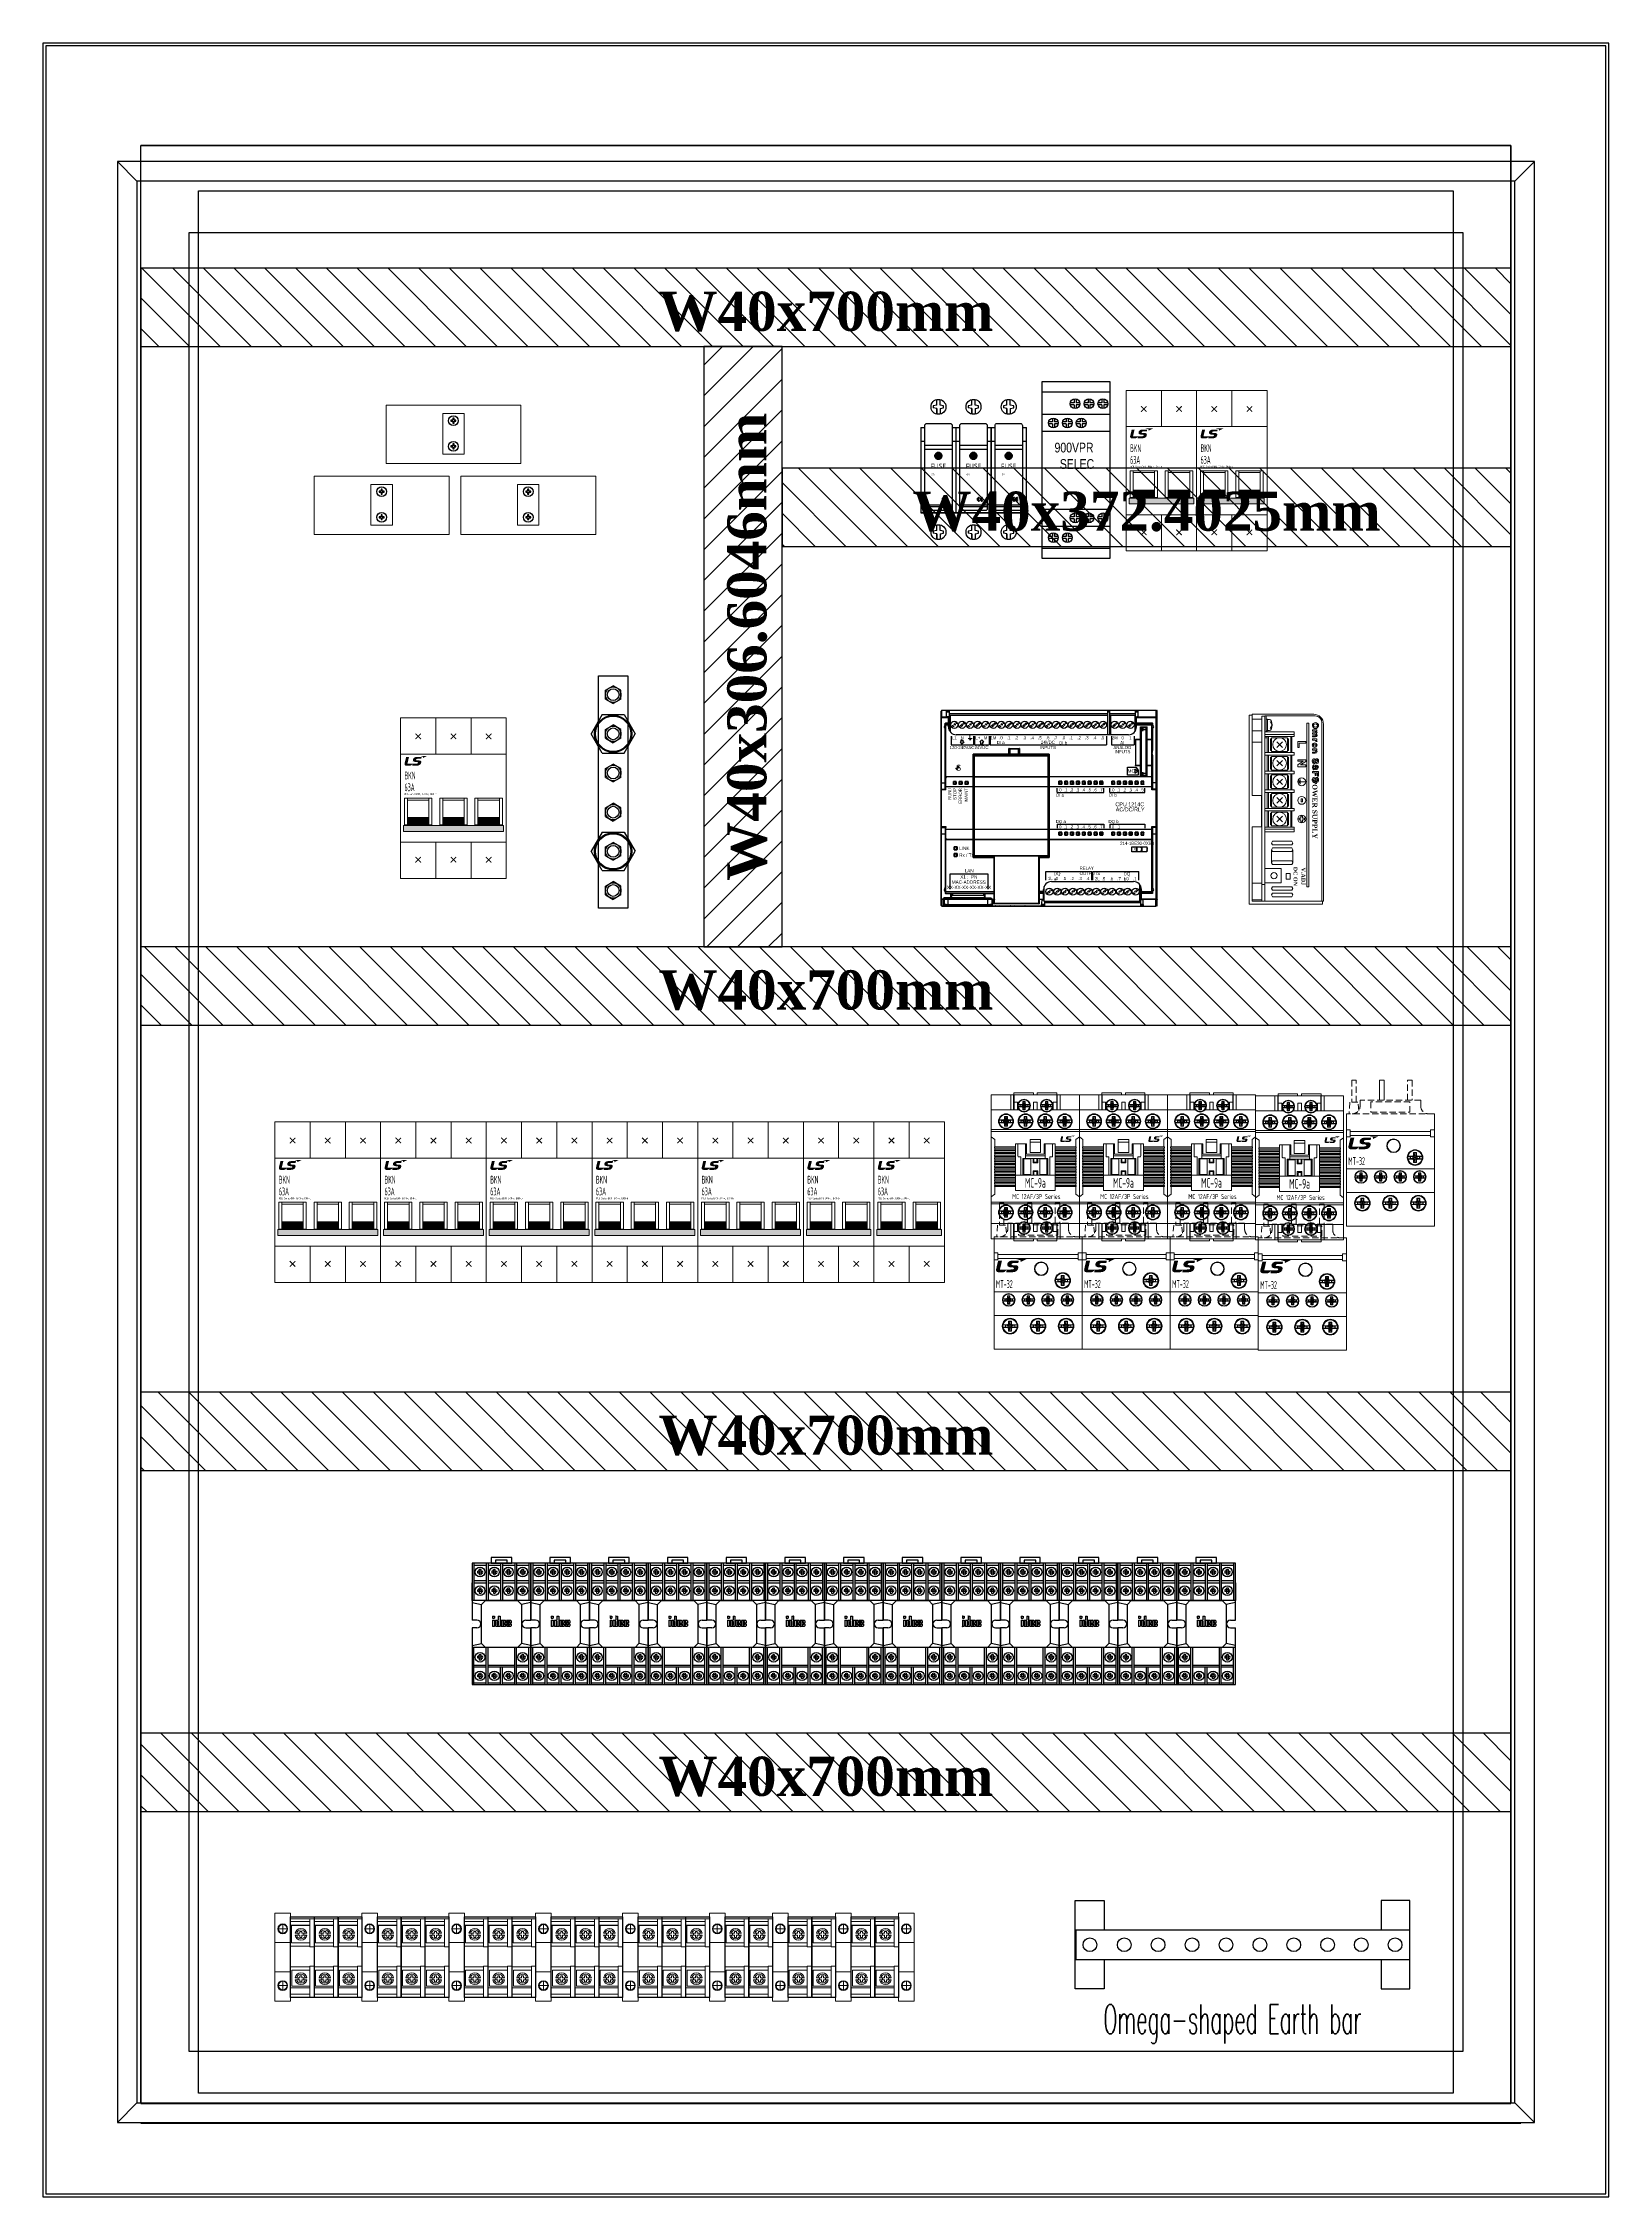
# Model space of a CAD drawing. Header units: millimetres. Extents: x 0 to 3565, y 0 to 2487.
# Drawn here: x 2192 to 2992, y 1185 to 2285 of the extents above; entities that cross this region are included whole.
import ezdxf
from ezdxf.enums import TextEntityAlignment as Align

# ---------------------------------------------------------------- set-up
doc = ezdxf.new("R2010")
doc.units = ezdxf.units.MM
for name, pattern in [('DOT', [0.2, 0.1, -0.1]), ('HIDDEN', [9.525, 6.35, -3.175]), ('NEW_LINE159', [0.7, 0.5, -0.2]), ('SOLID', [0])]:
    doc.linetypes.add(name, pattern=pattern)
for name, color, linetype in [('10', 4, 'Continuous'), ('2', 2, 'Continuous'), ('DIM', 253, 'Continuous'), ('LAYER1$C$L1', 3, 'SOLID')]:
    doc.layers.add(name, color=color, linetype=linetype)
for name, color, linetype, lineweight in [('CHANGE', 4, 'Continuous', 13), ('frame', 6, 'Continuous', 40), ('hw_Text', 7, 'Continuous', 13), ('NET THAY', 7, 'Continuous', 20)]:
    doc.layers.add(name, color=color, linetype=linetype, lineweight=lineweight)
doc.styles.add('1_Segoe UI', font='segoeui.ttf')
doc.styles.add('Arial', font='arial.ttf')
doc.styles.add('RR', font='romans.shx', dxfattribs={"width": 0.5})
doc.styles.add('Tahoma', font='timesbd.ttf', dxfattribs={"height": 50})
doc.styles.add('Tahoma (Input Text)', font='tahoma.ttf')
doc.styles.add('WD_IEC', font='isocp2.shx')

# ---------------------------------------------------------------- blocks, each defined once
blk = doc.blocks.new('*U478')
at = {"ltscale": 100}
h = blk.add_hatch(dxfattribs=at)
h.set_pattern_fill('ANSI31', color=253, scale=3.5, angle=-90, style=0)
h.set_pattern_definition([(315, (295, -0.0001), (7.85772, 7.85772), [])])
h.paths.add_polyline_path([(-102.5, 40), (-102.5, 0), (597.5, 0), (597.5, 40)])
at = {"color": 253, "ltscale": 150}
blk.add_lwpolyline([(-102.5, 40), (-102.5, 0), (597.5, 0), (597.5, 40)], close=True, dxfattribs=at)
at = {"color": 253, "ltscale": 5, "style": 'Tahoma'}
blk.add_attdef('SIZE2', text='', height=20, dxfattribs=at).set_placement((247.5, 18), align=Align.MIDDLE_CENTER)
blk = doc.blocks.new('*U12926')
at = {"color": 20, "linetype": 'ByBlock', "lineweight": 9, "const_width": 0.5}
for points in [[(-1.4, 1.4), (1.4, -1.4)], [(-1.4, -1.4), (1.4, 1.4)]]:
    blk.add_lwpolyline(points, dxfattribs=at)
blk = doc.blocks.new('*U442')
h = blk.add_hatch(color=152)
edge = h.paths.add_edge_path()
edge.add_spline(control_points=[(8.564, 2.4685), (8.9563, 2.4685), (9.1808, 2.3695), (9.1808, 2.1071), (9.1808, 1.9364), (9.0647, 1.7112), (8.9598, 1.6289), (8.7187, 1.4434), (8.5071, 1.4239), (7.3804, 1.4239), (7.3804, 1.4239), (1.9845, 1.4239), (1.9845, 1.4239), (1.9845, 1.4239), (3.0765, 6), (3.0765, 6), (3.0765, 6), (1.2699, 6), (1.2699, 6), (1.1455, 6), (1.099, 5.9656), (1.0613, 5.8181), (1.0613, 5.8181), (0.0442, 1.6058), (0.0442, 1.6058), (-0.1471, 0.7691), (0.2857, 0), (1.2486, 0), (2.2111, 0), (2.7619, 0), (3.5799, 0), (4.1541, 0), (4.8861, 0.4936), (5.2879, 1.0618), (5.3385, 1.1329), (5.4271, 1.146), (5.3916, 0.9943), (5.3208, 0.6944), (5.236, 0.3324), (5.2144, 0.2429), (5.1738, 0.067), (5.266, 0), (5.3495, 0), (5.3495, 0), (7.4326, 0), (8.0953, 0), (10.4251, 0), (11.3139, 1.1151), (11.4147, 2.4436), (11.4656, 3.1179), (10.9845, 3.6322), (9.6483, 3.6322), (9.6483, 3.6322), (8.9865, 3.6322), (8.6221, 3.6322), (8.2547, 3.6322), (7.8802, 3.7638), (7.8802, 4.0914), (7.8802, 4.4268), (8.308, 4.7296), (8.8585, 4.7296), (8.8585, 4.7296), (11.3596, 4.7296), (11.3596, 4.7296), (11.3596, 4.7296), (11.5587, 5.5206), (11.6019, 5.7037), (11.6558, 5.9342), (11.5877, 6), (11.4182, 6), (11.4182, 6), (8.3288, 6), (8.3288, 6), (6.5328, 6), (5.7269, 4.8013), (5.7269, 3.9445), (5.7269, 3.0871), (6.4178, 2.4697), (8.1984, 2.4697), (8.1984, 2.4697), (8.564, 2.4685), (8.564, 2.4685)], knot_values=[0, 0, 0, 0, 1, 1, 1, 2, 2, 2, 3, 3, 3, 4, 4, 4, 5, 5, 5, 6, 6, 6, 7, 7, 7, 8, 8, 8, 9, 9, 9, 10, 10, 10, 11, 11, 11, 12, 12, 12, 13, 13, 13, 14, 14, 14, 15, 15, 15, 16, 16, 16, 17, 17, 17, 18, 18, 18, 19, 19, 19, 20, 20, 20, 21, 21, 21, 22, 22, 22, 23, 23, 23, 24, 24, 24, 25, 25, 25, 26, 26, 26, 27, 27, 27, 27], degree=3, periodic=0)
h = blk.add_hatch(color=10)
edge = h.paths.add_edge_path()
edge.add_spline(control_points=[(10.5597, 6.7227), (10.5597, 6.7227), (15.5292, 6.7227), (15.5292, 6.7227), (15.5292, 6.7227), (12.5227, 5.194), (12.5227, 5.194), (12.5227, 5.194), (12.6282, 5.6846), (12.6608, 5.831), (12.6957, 5.9856), (12.6412, 6.0887), (12.451, 6.1474), (12.2549, 6.2072), (10.5597, 6.7227), (10.5597, 6.7227)], knot_values=[0, 0, 0, 0, 1, 1, 1, 2, 2, 2, 3, 3, 3, 4, 4, 4, 5, 5, 5, 5], degree=3, periodic=0)
at = {"layer": 'Defpoints', "color": 2, "linetype": 'ByBlock', "lineweight": 9}
blk.add_line((5.7544, 3), (5.7544, 3), dxfattribs=at)
blk = doc.blocks.new('*U469')
at = {"linetype": 'ByBlock', "lineweight": 9}
h = blk.add_hatch(color=254, dxfattribs=at)
h.dxf.hatch_style = 1
h.paths.add_polyline_path([(14.25, -14), (14.25, -10), (3.75, -10), (3.75, -14)])
h = blk.add_hatch(color=254, dxfattribs=at)
h.dxf.hatch_style = 1
h.paths.add_polyline_path([(32.25, -14), (32.25, -10), (21.75, -10), (21.75, -14)])
h = blk.add_hatch(color=254, dxfattribs=at)
h.dxf.hatch_style = 1
h.paths.add_polyline_path([(50.25, -14), (50.25, -10), (39.75, -10), (39.75, -14)])
h = blk.add_hatch(color=253, dxfattribs=at)
h.dxf.hatch_style = 1
h.paths.add_polyline_path([(52.5, -17), (52.5, -14), (1.5, -14), (1.5, -17)])
at = {"color": 0, "linetype": 'ByBlock', "lineweight": 9}
for p, q in [((18, 22.5), (18, 41)), ((36, 22.5), (36, 41)), ((18, -22.5), (18, -41)), ((36, -22.5), (36, -41))]:
    blk.add_line(p, q, dxfattribs=at)
at = {"color": 0, "linetype": 'ByBlock', "lineweight": 18}
for points in [[(0, -41), (54, -41), (54, 41), (0, 41)], [(0, -22.5), (54, -22.5), (54, 22.5), (0, 22.5)]]:
    blk.add_lwpolyline(points, close=True, dxfattribs=at)
at = {"color": 0, "linetype": 'ByBlock', "lineweight": 9}
for points in [[(14.5, -1), (14.5, 0), (3.5, 0), (3.5, -1), (3.5, 0), (2, 0), (2, -13.75), (3.5, -13.75), (3.5, -1), (14.5, -1), (14.5, -13.75), (16, -13.75), (16, 0), (14.5, 0)], [(32.5, -1), (32.5, 0), (21.5, 0), (21.5, -1), (21.5, 0), (20, 0), (20, -13.75), (21.5, -13.75), (21.5, -1), (32.5, -1), (32.5, -13.75), (34, -13.75), (34, 0), (32.5, 0)], [(50.5, -1), (50.5, 0), (39.5, 0), (39.5, -1), (39.5, 0), (38, 0), (38, -13.75), (39.5, -13.75), (39.5, -1), (50.5, -1), (50.5, -13.75), (52, -13.75), (52, 0), (50.5, 0)], [(3.75, -10), (14.25, -10), (14.25, -14), (3.75, -14)], [(21.75, -10), (32.25, -10), (32.25, -14), (21.75, -14)], [(39.75, -10), (50.25, -10), (50.25, -14), (39.75, -14)], [(1.5, -14), (52.5, -14), (52.5, -17), (1.5, -17)]]:
    blk.add_lwpolyline(points, close=True, dxfattribs=at)
for p in [(9, 31.5), (27, 31.5), (45, 31.5)]:
    blk.add_blockref('*U12926', p, dxfattribs=at)
at = {"color": 0, "linetype": 'ByBlock', "lineweight": -2, "xscale": 0.75, "yscale": 0.75, "zscale": 0.75}
blk.add_blockref('*U442', (2, 16.5), dxfattribs=at)
at = {"color": 0, "linetype": 'ByBlock', "lineweight": 9, "xscale": -1, "rotation": 180}
for p in [(9, -31.5), (27, -31.5), (45, -31.5)]:
    blk.add_blockref('*U12926', p, dxfattribs=at)
at = {"layer": 'Defpoints', "color": 8, "style": 'WD_IEC', "width": 0.75}
blk.add_text('MCB Series:BKN; BKN-c; BKN-b', height=1, dxfattribs=at).set_placement((2, 1.5))
at = {"layer": 'hw_Text', "style": 'WD_IEC', "width": 0.5, "flags": 12}
blk.add_attdef('TYPE', (2, 9.5), '', height=4, dxfattribs=at)
at = {"layer": 'hw_Text', "color": 1, "style": 'WD_IEC', "width": 0.5, "flags": 12}
blk.add_attdef('RATE', (2, 3.5), '', height=4, dxfattribs=at)
blk = doc.blocks.new('*U446')
at = {"ltscale": 5}
for p, q in [((8.1, 32.9), (8.1, 35.7)), ((9.8, 32.9), (9.8, 35.7)), ((8.1, 32.9), (6.3, 32.5)), ((8.1, 32.9), (6.3, 32.5)), ((6.3, 32.5), (6.3, 31.5)), ((8.1, 31.1), (6.3, 31.5)), ((8.1, 31.1), (8.1, 28.3)), ((8.1, 28.3), (8.1, 31.1)), ((11.6, 32.5), (9.8, 32.9)), ((9.8, 31.1), (11.6, 31.5)), ((9.8, 31.1), (9.8, 28.3)), ((9.8, 31.1), (9.8, 31.1)), ((11.6, 31.5), (11.6, 32.5)), ((0, 21.5), (0, -22.1)), ((18, -22.1), (18, 21.5)), ((0, 0), (0, 0)), ((17.9, 0), (18, 0)), ((0, -22.1), (18, -22.1))]:
    blk.add_line(p, q, dxfattribs=at)
at = {"color": 72}
for p, q in [((0, 21.5), (2, 21.5)), ((0, 14.5), (2, 14.5)), ((16, 21.5), (18, 21.5)), ((16, 14.5), (18, 14.5))]:
    blk.add_line(p, q, dxfattribs=at)
for p, q in [((16, 12.2), (2, 12.2)), ((16, 10.2), (2, 10.2)), ((16, -18.2), (2, -18.2)), ((16, -19.1), (2, -19.1))]:
    blk.add_line(p, q)
at = {"color": 4}
blk.add_line((18, -22.1), (0, -22.1), dxfattribs=at)
at = {"color": 9, "ltscale": 5}
for p, q in [((8.1, -31.1), (6.3, -31.5)), ((8.1, -31.1), (6.3, -31.5)), ((6.3, -31.5), (6.3, -32.5)), ((8.1, -32.9), (6.3, -32.5)), ((8.1, -31.1), (8.1, -28.3)), ((8.1, -32.9), (8.1, -35.7)), ((8.1, -35.7), (8.1, -32.9)), ((9.8, -31.1), (9.8, -28.3)), ((11.6, -31.5), (9.8, -31.1)), ((9.8, -32.9), (11.6, -32.5)), ((9.8, -32.9), (9.8, -35.7)), ((9.8, -32.9), (9.8, -32.9)), ((11.6, -32.5), (11.6, -31.5))]:
    blk.add_line(p, q, dxfattribs=at)
at = {"ltscale": 5}
blk.add_lwpolyline([(2, 22.5, -0.414214), (3, 23.5), (15, 23.5, -0.414214), (16, 22.5), (16, -20, -0.414214), (15, -21), (3, -21, -0.414214), (2, -20)], format="xyb", close=True, dxfattribs=at)
at = {"color": 240, "linetype": 'NEW_LINE159'}
blk.add_lwpolyline([(10.7, 7), (10.7, 7), (10.7, 7.1), (10.7, 7.3), (10.6, 7.5), (10.6, 7.6), (10.5, 7.8), (10.4, 7.9), (10.3, 8.1), (10.2, 8.2), (10.1, 8.3), (9.9, 8.4), (9.8, 8.5), (9.6, 8.6), (9.5, 8.6), (9.3, 8.7), (9.1, 8.7), (9, 8.7), (9, 8.7), (8.8, 8.7), (8.6, 8.7), (8.4, 8.6), (8.3, 8.6), (8.1, 8.5), (8, 8.4), (7.8, 8.3), (7.7, 8.2), (7.6, 8.1), (7.5, 7.9), (7.4, 7.8), (7.3, 7.6), (7.3, 7.5), (7.2, 7.3), (7.2, 7.1), (7.2, 7), (7.2, 7), (7.2, 6.8), (7.2, 6.6), (7.3, 6.4), (7.3, 6.3), (7.4, 6.1), (7.5, 6), (7.6, 5.8), (7.7, 5.7), (7.8, 5.6), (8, 5.5), (8.1, 5.4), (8.3, 5.3), (8.4, 5.3), (8.6, 5.2), (8.8, 5.2), (9, 5.2), (9, 5.2), (9.1, 5.2), (9.3, 5.2), (9.5, 5.3), (9.6, 5.3), (9.8, 5.4), (9.9, 5.5), (10.1, 5.6), (10.2, 5.7), (10.3, 5.8), (10.4, 6), (10.5, 6.1), (10.6, 6.3), (10.6, 6.4), (10.7, 6.6), (10.7, 6.8), (10.7, 7)], dxfattribs=at)
at = {"color": 240}
for points in [[(10.7, 7.3), (7.2, 7.3), (7.3, 7.5)], [(7.3, 7.5), (7.2, 7.3)], [(7.2, 7.3), (10.7, 7.1)], [(10.7, 7.1), (7.2, 7.1), (7.2, 7.3)], [(7.2, 7.3), (10.7, 7.1)], [(10.7, 7.1), (10.7, 7.3), (7.2, 7.3)], [(7.2, 7.3), (7.2, 7.1)], [(7.2, 7.1), (10.7, 7)], [(10.7, 7), (7.2, 7), (7.2, 7.1)], [(7.2, 7.1), (10.7, 7)], [(10.7, 7), (10.7, 7.1), (7.2, 7.1)], [(7.2, 7.1), (7.2, 7)], [(7.2, 7), (10.7, 6.8)], [(10.7, 6.8), (7.2, 6.8), (7.2, 7)], [(7.2, 7), (10.7, 6.8)], [(10.7, 6.8), (10.7, 7), (7.2, 7)], [(7.2, 7), (7.2, 6.8)], [(7.2, 6.8), (10.7, 6.6)], [(10.7, 6.6), (7.2, 6.6), (7.2, 6.8)], [(7.2, 6.8), (10.7, 6.6)], [(10.7, 6.6), (10.7, 6.8), (7.2, 6.8)], [(7.2, 6.8), (7.2, 6.6)], [(7.2, 6.6), (10.6, 6.4)], [(10.6, 6.4), (7.3, 6.4), (7.2, 6.6)], [(7.2, 6.6), (10.6, 6.4)], [(10.6, 6.4), (10.7, 6.6), (7.2, 6.6)], [(7.2, 6.6), (7.3, 6.4)], [(10.6, 7.6), (7.3, 7.6), (7.4, 7.8)], [(7.4, 7.8), (7.3, 7.6)], [(7.3, 7.6), (10.6, 7.5)], [(10.6, 7.5), (7.3, 7.5), (7.3, 7.6)], [(7.3, 7.6), (10.6, 7.5)], [(10.6, 7.5), (10.6, 7.6), (7.3, 7.6)], [(7.3, 7.6), (7.3, 7.5)], [(7.3, 7.5), (10.7, 7.3)], [(7.3, 7.5), (10.7, 7.3)], [(10.7, 7.3), (10.6, 7.5), (7.3, 7.5)], [(7.3, 6.4), (10.6, 6.3)], [(10.6, 6.3), (7.3, 6.3), (7.3, 6.4)], [(7.3, 6.4), (10.6, 6.3)], [(10.6, 6.3), (10.6, 6.4), (7.3, 6.4)], [(7.3, 6.4), (7.3, 6.3)], [(7.3, 6.3), (10.5, 6.1)], [(10.5, 6.1), (7.4, 6.1), (7.3, 6.3)], [(7.3, 6.3), (10.5, 6.1)], [(10.5, 6.1), (10.6, 6.3), (7.3, 6.3)], [(7.3, 6.3), (7.4, 6.1)], [(10.5, 7.8), (7.4, 7.8), (7.5, 7.9)], [(7.5, 7.9), (7.4, 7.8)], [(7.4, 7.8), (10.6, 7.6)], [(7.4, 7.8), (10.6, 7.6)], [(10.6, 7.6), (10.5, 7.8), (7.4, 7.8)], [(7.4, 6.1), (10.4, 6)], [(10.4, 6), (7.5, 6), (7.4, 6.1)], [(7.4, 6.1), (10.4, 6)], [(10.4, 6), (10.5, 6.1), (7.4, 6.1)], [(7.4, 6.1), (7.5, 6)], [(10.4, 7.9), (7.5, 7.9), (7.6, 8.1)], [(7.6, 8.1), (7.5, 7.9)], [(7.5, 7.9), (10.5, 7.8)], [(7.5, 7.9), (10.5, 7.8)], [(10.5, 7.8), (10.4, 7.9), (7.5, 7.9)], [(7.5, 6), (10.3, 5.8)], [(10.3, 5.8), (7.6, 5.8), (7.5, 6)], [(7.5, 6), (10.3, 5.8)], [(10.3, 5.8), (10.4, 6), (7.5, 6)], [(7.5, 6), (7.6, 5.8)], [(10.3, 8.1), (7.6, 8.1), (7.7, 8.2)], [(7.7, 8.2), (7.6, 8.1)], [(7.6, 8.1), (10.4, 7.9)], [(7.6, 8.1), (10.4, 7.9)], [(10.4, 7.9), (10.3, 8.1), (7.6, 8.1)], [(7.6, 5.8), (10.2, 5.7)], [(10.2, 5.7), (7.7, 5.7), (7.6, 5.8)], [(7.6, 5.8), (10.2, 5.7)], [(10.2, 5.7), (10.3, 5.8), (7.6, 5.8)], [(7.6, 5.8), (7.7, 5.7)], [(10.2, 8.2), (7.7, 8.2), (7.8, 8.3)], [(7.8, 8.3), (7.7, 8.2)], [(7.7, 8.2), (10.3, 8.1)], [(7.7, 8.2), (10.3, 8.1)], [(10.3, 8.1), (10.2, 8.2), (7.7, 8.2)], [(7.7, 5.7), (10.1, 5.6)], [(10.1, 5.6), (7.8, 5.6), (7.7, 5.7)], [(7.7, 5.7), (10.1, 5.6)], [(10.1, 5.6), (10.2, 5.7), (7.7, 5.7)], [(7.7, 5.7), (7.8, 5.6)], [(10.1, 8.3), (7.8, 8.3), (8, 8.4)], [(8, 8.4), (7.8, 8.3)], [(7.8, 8.3), (10.2, 8.2)], [(7.8, 8.3), (10.2, 8.2)], [(10.2, 8.2), (10.1, 8.3), (7.8, 8.3)], [(7.8, 5.6), (9.9, 5.5)], [(9.9, 5.5), (8, 5.5), (7.8, 5.6)], [(7.8, 5.6), (9.9, 5.5)], [(9.9, 5.5), (10.1, 5.6), (7.8, 5.6)], [(7.8, 5.6), (8, 5.5)], [(9.9, 8.4), (8, 8.4), (8.1, 8.5)], [(8.1, 8.5), (8, 8.4)], [(8, 8.4), (10.1, 8.3)], [(8, 8.4), (10.1, 8.3)], [(10.1, 8.3), (9.9, 8.4), (8, 8.4)], [(8, 5.5), (9.8, 5.4)], [(9.8, 5.4), (8.1, 5.4), (8, 5.5)], [(8, 5.5), (9.8, 5.4)], [(9.8, 5.4), (9.9, 5.5), (8, 5.5)], [(8, 5.5), (8.1, 5.4)], [(9.8, 8.5), (8.1, 8.5), (8.3, 8.6)], [(8.3, 8.6), (8.1, 8.5)], [(8.1, 8.5), (9.9, 8.4)], [(8.1, 8.5), (9.9, 8.4)], [(9.9, 8.4), (9.8, 8.5), (8.1, 8.5)], [(8.1, 5.4), (9.6, 5.3)], [(9.6, 5.3), (8.3, 5.3), (8.1, 5.4)], [(8.1, 5.4), (9.6, 5.3)], [(9.6, 5.3), (9.8, 5.4), (8.1, 5.4)], [(8.1, 5.4), (8.3, 5.3)], [(9.6, 8.6), (8.3, 8.6), (8.4, 8.6)], [(8.3, 8.6), (9.8, 8.5)], [(8.3, 8.6), (9.8, 8.5)], [(9.8, 8.5), (9.6, 8.6), (8.3, 8.6)], [(8.4, 8.6), (8.3, 8.6)], [(8.3, 5.3), (9.5, 5.3)], [(9.5, 5.3), (8.4, 5.3), (8.3, 5.3)], [(8.3, 5.3), (9.5, 5.3)], [(9.5, 5.3), (9.6, 5.3), (8.3, 5.3)], [(8.3, 5.3), (8.4, 5.3)], [(9.5, 8.6), (8.4, 8.6), (8.6, 8.7)], [(8.6, 8.7), (8.4, 8.6)], [(8.4, 8.6), (9.6, 8.6)], [(8.4, 8.6), (9.6, 8.6)], [(9.6, 8.6), (9.5, 8.6), (8.4, 8.6)], [(8.4, 5.3), (9.3, 5.2)], [(9.3, 5.2), (8.6, 5.2), (8.4, 5.3)], [(8.4, 5.3), (9.3, 5.2)], [(9.3, 5.2), (9.5, 5.3), (8.4, 5.3)], [(8.4, 5.3), (8.6, 5.2)], [(9.3, 8.7), (8.6, 8.7), (8.8, 8.7)], [(8.6, 8.7), (9.5, 8.6)], [(8.6, 8.7), (9.5, 8.6)], [(9.5, 8.6), (9.3, 8.7), (8.6, 8.7)], [(8.8, 8.7), (8.6, 8.7)], [(8.6, 5.2), (9.1, 5.2)], [(9.1, 5.2), (8.8, 5.2), (8.6, 5.2)], [(8.6, 5.2), (9.1, 5.2)], [(9.1, 5.2), (9.3, 5.2), (8.6, 5.2)], [(8.6, 5.2), (8.8, 5.2)], [(9.1, 8.7), (8.8, 8.7), (9, 8.7)], [(8.8, 8.7), (9.3, 8.7)], [(8.8, 8.7), (9.3, 8.7)], [(9.3, 8.7), (9.1, 8.7), (8.8, 8.7)], [(9, 8.7), (8.8, 8.7)], [(8.8, 5.2), (9, 5.2)], [(9, 5.2), (9.1, 5.2), (8.8, 5.2)], [(9, 5.2), (8.8, 5.2)], [(9, 8.7), (9.1, 8.7)], [(9.1, 8.7), (9, 8.7)], [(9.1, 5.2), (9, 5.2)], [(9.1, 8.7), (9.3, 8.7)], [(9.3, 5.2), (9.1, 5.2)], [(9.3, 8.7), (9.5, 8.6)], [(9.5, 5.3), (9.3, 5.2)], [(9.5, 8.6), (9.6, 8.6)], [(9.6, 5.3), (9.5, 5.3)], [(9.6, 8.6), (9.8, 8.5)], [(9.8, 5.4), (9.6, 5.3)], [(9.8, 8.5), (9.9, 8.4)], [(9.9, 5.5), (9.8, 5.4)], [(9.9, 8.4), (10.1, 8.3)], [(10.1, 5.6), (9.9, 5.5)], [(10.1, 8.3), (10.2, 8.2)], [(10.2, 5.7), (10.1, 5.6)], [(10.2, 8.2), (10.3, 8.1)], [(10.3, 5.8), (10.2, 5.7)], [(10.3, 8.1), (10.4, 7.9)], [(10.4, 6), (10.3, 5.8)], [(10.4, 7.9), (10.5, 7.8)], [(10.5, 6.1), (10.4, 6)], [(10.5, 7.8), (10.6, 7.6)], [(10.6, 6.3), (10.5, 6.1)], [(10.6, 7.6), (10.6, 7.5)], [(10.6, 7.5), (10.7, 7.3)], [(10.7, 6.6), (10.6, 6.4)], [(10.6, 6.4), (10.6, 6.3)], [(10.7, 7.3), (10.7, 7.1)], [(10.7, 7.1), (10.7, 7)], [(10.7, 7), (10.7, 6.8)], [(10.7, 6.8), (10.7, 6.6)]]:
    blk.add_lwpolyline(points, dxfattribs=at)
for points in [[(11.9, -14.3), (11.9, -14.3), (11.9, -14.3), (11.8, -14.3), (11.8, -14.3), (11.7, -14.3), (11.6, -14.3), (11.6, -14.3), (11.5, -14.4), (11.5, -14.4), (11.4, -14.4), (11.4, -14.4), (11.3, -14.5), (11.3, -14.5), (11.2, -14.6), (11.2, -14.6), (11.1, -14.7), (11.1, -14.7), (11.1, -14.7), (11.1, -14.8), (11.1, -14.8), (11, -14.9), (11, -15), (11, -15), (11, -15.1), (11, -15.1), (11, -15.2), (11, -15.3), (11, -15.3), (11, -15.4), (11, -15.5), (11, -15.5), (11.1, -15.6), (11.1, -15.6), (11.1, -15.7), (11.1, -15.7), (11.1, -15.7), (11.2, -15.8), (11.2, -15.8), (11.3, -15.9), (11.3, -15.9), (11.4, -16), (11.4, -16), (11.5, -16), (11.5, -16.1), (11.6, -16.1), (11.6, -16.1), (11.7, -16.1), (11.8, -16.1), (11.8, -16.2), (11.9, -16.2), (11.9, -16.2)], [(11.9, -14.6), (11.9, -14.6), (11.9, -14.6), (11.9, -14.6), (11.8, -14.6), (11.8, -14.6), (11.7, -14.6), (11.7, -14.6), (11.7, -14.7), (11.6, -14.7), (11.6, -14.7), (11.6, -14.7), (11.5, -14.7), (11.5, -14.8), (11.5, -14.8), (11.5, -14.8), (11.4, -14.9), (11.4, -14.9), (11.4, -14.9), (11.4, -14.9), (11.4, -15), (11.4, -15), (11.3, -15), (11.3, -15.1), (11.3, -15.1), (11.3, -15.2), (11.3, -15.2), (11.3, -15.2), (11.3, -15.3), (11.3, -15.3), (11.3, -15.4), (11.4, -15.4), (11.4, -15.4), (11.4, -15.5), (11.4, -15.5), (11.4, -15.5), (11.4, -15.6), (11.5, -15.6), (11.5, -15.6), (11.5, -15.6), (11.5, -15.7), (11.6, -15.7), (11.6, -15.7), (11.6, -15.7), (11.7, -15.8), (11.7, -15.8), (11.7, -15.8), (11.8, -15.8), (11.8, -15.8), (11.9, -15.8), (11.9, -15.8), (11.9, -15.8)], [(13.5, -14.3), (13.5, -14.3), (13.5, -14.3), (13.4, -14.3), (13.3, -14.3), (13.3, -14.3), (13.2, -14.3), (13.1, -14.3), (13.1, -14.4), (13, -14.4), (13, -14.4), (12.9, -14.4), (12.9, -14.5), (12.8, -14.5), (12.8, -14.6), (12.8, -14.6), (12.7, -14.7), (12.7, -14.7), (12.7, -14.7), (12.7, -14.8), (12.6, -14.8), (12.6, -14.9), (12.6, -15), (12.6, -15), (12.6, -15.1), (12.6, -15.1), (12.6, -15.2), (12.6, -15.3), (12.6, -15.3), (12.6, -15.4), (12.6, -15.5), (12.6, -15.5), (12.6, -15.6), (12.7, -15.6), (12.7, -15.7), (12.7, -15.7), (12.7, -15.7), (12.8, -15.8), (12.8, -15.8), (12.8, -15.9), (12.9, -15.9), (12.9, -16), (13, -16), (13, -16), (13.1, -16.1), (13.1, -16.1), (13.2, -16.1), (13.3, -16.1), (13.3, -16.1), (13.4, -16.2), (13.5, -16.2), (13.5, -16.2)], [(13.5, -14.6), (13.5, -14.6), (13.5, -14.6), (13.4, -14.6), (13.4, -14.6), (13.3, -14.6), (13.3, -14.6), (13.2, -14.7), (13.2, -14.7), (13.1, -14.7), (13.1, -14.7), (13.1, -14.8), (13, -14.8), (13, -14.9), (13, -14.9), (13, -14.9), (12.9, -15), (12.9, -15)], [(12.9, -15), (13.4, -15)], [(12.9, -15.4), (13.4, -15.4)], [(12.9, -15.4), (12.9, -15.4), (12.9, -15.4), (13, -15.5), (13, -15.5), (13, -15.6), (13, -15.6), (13.1, -15.6), (13.1, -15.7), (13.1, -15.7), (13.2, -15.7), (13.2, -15.8), (13.3, -15.8), (13.3, -15.8), (13.4, -15.8), (13.4, -15.8), (13.5, -15.8), (13.5, -15.8)], [(13.4, -15), (13.4, -15.4)]]:
    blk.add_lwpolyline(points)
at = {"color": 251}
for points in [[(11.4, -14.9), (11, -14.9), (11.1, -14.8)], [(11.1, -14.8), (11, -14.9)], [(11, -14.9), (11.4, -15)], [(11.4, -15), (11, -15), (11, -14.9)], [(11, -14.9), (11.4, -15)], [(11.4, -15), (11.4, -14.9), (11, -14.9)], [(11, -14.9), (11, -15)], [(11, -15), (11.4, -15)], [(11.4, -15), (11, -15), (11, -15)], [(11, -15), (11.4, -15)], [(11.4, -15), (11.4, -15), (11, -15)], [(11, -15), (11.3, -15.1)], [(11.3, -15.1), (11, -15.1), (11, -15)], [(11, -15), (11.3, -15.1)], [(11.3, -15.1), (11.4, -15), (11, -15)], [(11, -15), (11, -15)], [(11, -15), (11, -15.1)], [(11, -15.1), (11.3, -15.1)], [(11.3, -15.1), (11, -15.1), (11, -15.1)], [(11, -15.1), (11.3, -15.1)], [(11.3, -15.1), (11.3, -15.1), (11, -15.1)], [(11, -15.1), (11.3, -15.2)], [(11.3, -15.2), (11, -15.2), (11, -15.1)], [(11, -15.1), (11.3, -15.2)], [(11.3, -15.2), (11.3, -15.1), (11, -15.1)], [(11, -15.1), (11, -15.1)], [(11, -15.1), (11, -15.2)], [(11, -15.2), (11.3, -15.3)], [(11.3, -15.3), (11, -15.3), (11, -15.2)], [(11, -15.2), (11.3, -15.3)], [(11.3, -15.3), (11.3, -15.2), (11, -15.2)], [(11, -15.2), (11, -15.3)], [(11, -15.3), (11.3, -15.3)], [(11.3, -15.3), (11, -15.3), (11, -15.3)], [(11, -15.3), (11.3, -15.3)], [(11.3, -15.3), (11.3, -15.3), (11, -15.3)], [(11, -15.3), (11.4, -15.4)], [(11.4, -15.4), (11, -15.4), (11, -15.3)], [(11, -15.3), (11.4, -15.4)], [(11.4, -15.4), (11.3, -15.3), (11, -15.3)], [(11, -15.3), (11, -15.3)], [(11, -15.3), (11, -15.4)], [(11, -15.4), (11.4, -15.5)], [(11.4, -15.5), (11, -15.5), (11, -15.4)], [(11, -15.4), (11.4, -15.5)], [(11.4, -15.5), (11.4, -15.4), (11, -15.4)], [(11, -15.4), (11, -15.5)], [(11, -15.5), (11.4, -15.5)], [(11.4, -15.5), (11, -15.5), (11, -15.5)], [(11, -15.5), (11.4, -15.5)], [(11.4, -15.5), (11.4, -15.5), (11, -15.5)], [(11, -15.5), (11.4, -15.6)], [(11.4, -15.6), (11.1, -15.6), (11, -15.5)], [(11, -15.5), (11.4, -15.6)], [(11.4, -15.6), (11.4, -15.5), (11, -15.5)], [(11, -15.5), (11, -15.5)], [(11, -15.5), (11.1, -15.6)], [(11.6, -14.7), (11.1, -14.7), (11.2, -14.7)], [(11.1, -14.7), (11.5, -14.7)], [(11.5, -14.7), (11.1, -14.7), (11.1, -14.7)], [(11.1, -14.7), (11.5, -14.7)], [(11.5, -14.7), (11.6, -14.7), (11.1, -14.7)], [(11.1, -14.7), (11.5, -14.8)], [(11.5, -14.8), (11.1, -14.8), (11.1, -14.7)], [(11.1, -14.7), (11.5, -14.8)], [(11.5, -14.8), (11.5, -14.7), (11.1, -14.7)], [(11.2, -14.7), (11.1, -14.7)], [(11.1, -14.7), (11.1, -14.7)], [(11.1, -14.7), (11.1, -14.8)], [(11.1, -14.8), (11.4, -14.8)], [(11.4, -14.8), (11.1, -14.8), (11.1, -14.8)], [(11.1, -14.8), (11.4, -14.8)], [(11.4, -14.8), (11.5, -14.8), (11.1, -14.8)], [(11.1, -14.8), (11.4, -14.9)], [(11.1, -14.8), (11.4, -14.9)], [(11.4, -14.9), (11.4, -14.8), (11.1, -14.8)], [(11.1, -14.8), (11.1, -14.8)], [(11.1, -15.6), (11.5, -15.6)], [(11.5, -15.6), (11.1, -15.6), (11.1, -15.6)], [(11.1, -15.6), (11.5, -15.6)], [(11.5, -15.6), (11.4, -15.6), (11.1, -15.6)], [(11.1, -15.6), (11.5, -15.7)], [(11.5, -15.7), (11.1, -15.7), (11.1, -15.6)], [(11.1, -15.6), (11.5, -15.7)], [(11.5, -15.7), (11.5, -15.6), (11.1, -15.6)], [(11.1, -15.6), (11.1, -15.6)], [(11.1, -15.6), (11.1, -15.7)], [(11.1, -15.7), (11.6, -15.7)], [(11.6, -15.7), (11.1, -15.7), (11.1, -15.7)], [(11.1, -15.7), (11.6, -15.7)], [(11.6, -15.7), (11.5, -15.7), (11.1, -15.7)], [(11.1, -15.7), (11.6, -15.7)], [(11.6, -15.7), (11.2, -15.7), (11.1, -15.7)], [(11.1, -15.7), (11.6, -15.7)], [(11.6, -15.7), (11.6, -15.7), (11.1, -15.7)], [(11.1, -15.7), (11.1, -15.7)], [(11.1, -15.7), (11.2, -15.7)], [(11.9, -14.6), (11.2, -14.6), (11.3, -14.5)], [(11.3, -14.5), (11.2, -14.6)], [(11.2, -14.6), (11.8, -14.6)], [(11.8, -14.6), (11.2, -14.6), (11.2, -14.6)], [(11.2, -14.6), (11.8, -14.6)], [(11.8, -14.6), (11.9, -14.6), (11.2, -14.6)], [(11.2, -14.6), (11.7, -14.6)], [(11.7, -14.6), (11.2, -14.6), (11.2, -14.6)], [(11.2, -14.6), (11.7, -14.6)], [(11.7, -14.6), (11.8, -14.6), (11.2, -14.6)], [(11.2, -14.6), (11.7, -14.6)], [(11.7, -14.6), (11.2, -14.6), (11.2, -14.6)], [(11.2, -14.6), (11.7, -14.6)], [(11.7, -14.6), (11.7, -14.6), (11.2, -14.6)], [(11.2, -14.6), (11.6, -14.7)], [(11.6, -14.7), (11.2, -14.7), (11.2, -14.6)], [(11.2, -14.6), (11.6, -14.7)], [(11.6, -14.7), (11.7, -14.6), (11.2, -14.6)], [(11.2, -14.6), (11.2, -14.6)], [(11.2, -14.6), (11.2, -14.6)], [(11.2, -14.6), (11.2, -14.6)], [(11.2, -14.6), (11.2, -14.7)], [(11.2, -14.7), (11.6, -14.7)], [(11.2, -14.7), (11.6, -14.7)], [(11.6, -14.7), (11.6, -14.7), (11.2, -14.7)], [(11.2, -15.7), (11.7, -15.8)], [(11.7, -15.8), (11.2, -15.8), (11.2, -15.7)], [(11.2, -15.7), (11.7, -15.8)], [(11.7, -15.8), (11.6, -15.7), (11.2, -15.7)], [(11.2, -15.7), (11.2, -15.8)], [(11.2, -15.8), (11.7, -15.8)], [(11.7, -15.8), (11.2, -15.8), (11.2, -15.8)], [(11.2, -15.8), (11.7, -15.8)], [(11.7, -15.8), (11.7, -15.8), (11.2, -15.8)], [(11.2, -15.8), (11.8, -15.8)], [(11.8, -15.8), (11.2, -15.8), (11.2, -15.8)], [(11.2, -15.8), (11.8, -15.8)], [(11.8, -15.8), (11.7, -15.8), (11.2, -15.8)], [(11.2, -15.8), (11.9, -15.8)], [(11.9, -15.8), (11.2, -15.8), (11.2, -15.8)], [(11.2, -15.8), (11.9, -15.8)], [(11.9, -15.8), (11.8, -15.8), (11.2, -15.8)], [(11.2, -15.8), (11.9, -15.9)], [(11.9, -15.9), (11.3, -15.9), (11.2, -15.8)], [(11.2, -15.8), (11.9, -15.9)], [(11.9, -15.9), (11.9, -15.8), (11.2, -15.8)], [(11.2, -15.8), (11.2, -15.8)], [(11.2, -15.8), (11.2, -15.8)], [(11.2, -15.8), (11.2, -15.8)], [(11.2, -15.8), (11.3, -15.9)], [(11.9, -14.5), (11.3, -14.5), (11.4, -14.4)], [(11.4, -14.4), (11.3, -14.5)], [(11.3, -14.5), (11.9, -14.6)], [(11.3, -14.5), (11.9, -14.6)], [(11.9, -14.6), (11.9, -14.5), (11.3, -14.5)], [(11.4, -15), (11.3, -15.1)], [(11.3, -15.1), (11.3, -15.1)], [(11.3, -15.1), (11.3, -15.2)], [(11.3, -15.2), (11.3, -15.3)], [(11.3, -15.3), (11.3, -15.3)], [(11.3, -15.3), (11.4, -15.4)], [(11.3, -15.9), (11.9, -16)], [(11.9, -16), (11.4, -16), (11.3, -15.9)], [(11.3, -15.9), (11.9, -16)], [(11.9, -16), (11.9, -15.9), (11.3, -15.9)], [(11.3, -15.9), (11.4, -16)], [(11.9, -14.4), (11.4, -14.4), (11.5, -14.4)], [(11.4, -14.4), (11.9, -14.5)], [(11.4, -14.4), (11.9, -14.5)], [(11.9, -14.5), (11.9, -14.4), (11.4, -14.4)], [(11.5, -14.4), (11.4, -14.4)], [(11.5, -14.8), (11.4, -14.8)], [(11.4, -14.8), (11.4, -14.9)], [(11.4, -14.9), (11.4, -15)], [(11.4, -15), (11.4, -15)], [(11.4, -15.4), (11.4, -15.5)], [(11.4, -15.5), (11.4, -15.5)], [(11.4, -15.5), (11.4, -15.6)], [(11.4, -15.6), (11.5, -15.6)], [(11.4, -16), (11.9, -16)], [(11.9, -16), (11.5, -16), (11.4, -16)], [(11.4, -16), (11.9, -16)], [(11.9, -16), (11.9, -16), (11.4, -16)], [(11.4, -16), (11.5, -16)], [(11.9, -14.4), (11.5, -14.4), (11.6, -14.3)], [(11.6, -14.3), (11.5, -14.4)], [(11.5, -14.4), (11.9, -14.4)], [(11.5, -14.4), (11.9, -14.4)], [(11.9, -14.4), (11.9, -14.4), (11.5, -14.4)], [(11.6, -14.7), (11.5, -14.7)], [(11.5, -14.7), (11.5, -14.8)], [(11.5, -15.6), (11.5, -15.7)], [(11.5, -15.7), (11.6, -15.7)], [(11.5, -16), (11.9, -16.1)], [(11.9, -16.1), (11.6, -16.1), (11.5, -16)], [(11.5, -16), (11.9, -16.1)], [(11.9, -16.1), (11.9, -16), (11.5, -16)], [(11.5, -16), (11.6, -16.1)], [(11.9, -14.3), (11.6, -14.3), (11.7, -14.3)], [(11.6, -14.3), (11.9, -14.4)], [(11.6, -14.3), (11.9, -14.4)], [(11.9, -14.4), (11.9, -14.3), (11.6, -14.3)], [(11.7, -14.3), (11.6, -14.3)], [(11.7, -14.6), (11.6, -14.7)], [(11.6, -14.7), (11.6, -14.7)], [(11.6, -15.7), (11.6, -15.7)], [(11.6, -15.7), (11.7, -15.8)], [(11.6, -16.1), (11.9, -16.1)], [(11.9, -16.1), (11.7, -16.1), (11.6, -16.1)], [(11.6, -16.1), (11.9, -16.1)], [(11.9, -16.1), (11.9, -16.1), (11.6, -16.1)], [(11.6, -16.1), (11.7, -16.1)], [(11.9, -14.3), (11.7, -14.3), (11.8, -14.3)], [(11.7, -14.3), (11.9, -14.3)], [(11.7, -14.3), (11.9, -14.3)], [(11.9, -14.3), (11.9, -14.3), (11.7, -14.3)], [(11.8, -14.3), (11.7, -14.3)], [(11.8, -14.6), (11.7, -14.6)], [(11.7, -14.6), (11.7, -14.6)], [(11.7, -15.8), (11.7, -15.8)], [(11.7, -15.8), (11.8, -15.8)], [(11.7, -16.1), (11.9, -16.2)], [(11.9, -16.2), (11.8, -16.2), (11.7, -16.1)], [(11.7, -16.1), (11.9, -16.2)], [(11.9, -16.2), (11.9, -16.1), (11.7, -16.1)], [(11.7, -16.1), (11.8, -16.2)], [(11.9, -14.3), (11.8, -14.3), (11.9, -14.3)], [(11.8, -14.3), (11.9, -14.3)], [(11.8, -14.3), (11.9, -14.3)], [(11.9, -14.3), (11.9, -14.3), (11.8, -14.3)], [(11.9, -14.3), (11.8, -14.3)], [(11.9, -14.6), (11.8, -14.6)], [(11.8, -15.8), (11.9, -15.8)], [(11.8, -16.2), (11.9, -16.2)], [(11.9, -16.2), (11.9, -16.2), (11.8, -16.2)], [(11.9, -16.2), (11.8, -16.2)], [(11.9, -14.3), (11.9, -14.3)], [(11.9, -14.3), (11.9, -14.3)], [(11.9, -14.3), (11.9, -14.3)], [(11.9, -14.3), (11.9, -14.3)], [(11.9, -14.3), (11.9, -14.4)], [(11.9, -14.4), (11.9, -14.4)], [(11.9, -14.4), (11.9, -14.5)], [(11.9, -14.5), (11.9, -14.6)], [(11.9, -15.8), (11.9, -15.9)], [(11.9, -15.9), (11.9, -16)], [(11.9, -16), (11.9, -16)], [(11.9, -16), (11.9, -16.1)], [(11.9, -16.1), (11.9, -16.1)], [(11.9, -16.1), (11.9, -16.2)], [(11.9, -16.2), (11.9, -16.2)], [(13, -14.8), (12.6, -14.8), (12.7, -14.8)], [(12.6, -14.8), (13, -14.8)], [(13, -14.8), (12.6, -14.8), (12.6, -14.8)], [(12.6, -14.8), (13, -14.8)], [(13, -14.8), (13, -14.8), (12.6, -14.8)], [(12.6, -14.8), (13, -14.9)], [(13, -14.9), (12.6, -14.9), (12.6, -14.8)], [(12.6, -14.8), (13, -14.9)], [(13, -14.9), (13, -14.8), (12.6, -14.8)], [(12.7, -14.8), (12.6, -14.8)], [(12.6, -14.8), (12.6, -14.8)], [(12.6, -14.8), (12.6, -14.9)], [(12.6, -14.9), (13, -15)], [(13, -15), (12.6, -15), (12.6, -14.9)], [(12.6, -14.9), (13, -15)], [(13, -15), (13, -14.9), (12.6, -14.9)], [(12.6, -14.9), (12.6, -15)], [(12.6, -15), (12.9, -15)], [(12.9, -15), (12.6, -15), (12.6, -15)], [(12.6, -15), (12.9, -15)], [(12.9, -15), (13, -15), (12.6, -15)], [(12.6, -15), (13.4, -15.1)], [(13.4, -15.1), (12.6, -15.1), (12.6, -15)], [(12.6, -15), (13.4, -15.1)], [(13.4, -15.1), (13.4, -15), (12.6, -15)], [(12.6, -15), (12.6, -15)], [(12.6, -15), (12.6, -15.1)], [(12.6, -15.1), (13.4, -15.2)], [(13.4, -15.2), (12.6, -15.2), (12.6, -15.1)], [(12.6, -15.1), (13.4, -15.2)], [(13.4, -15.2), (13.4, -15.1), (12.6, -15.1)], [(12.6, -15.1), (12.6, -15.2)], [(12.6, -15.2), (13.4, -15.3)], [(13.4, -15.3), (12.6, -15.3), (12.6, -15.2)], [(12.6, -15.2), (13.4, -15.3)], [(13.4, -15.3), (13.4, -15.2), (12.6, -15.2)], [(12.6, -15.2), (12.6, -15.3)], [(12.6, -15.3), (13.4, -15.4)], [(13.4, -15.4), (12.6, -15.4), (12.6, -15.3)], [(12.6, -15.3), (13.4, -15.4)], [(13.4, -15.4), (13.4, -15.3), (12.6, -15.3)], [(12.6, -15.3), (12.6, -15.4)], [(12.6, -15.4), (13, -15.5)], [(13, -15.5), (12.6, -15.5), (12.6, -15.4)], [(12.6, -15.4), (13, -15.5)], [(13, -15.5), (12.9, -15.4), (12.6, -15.4)], [(12.6, -15.4), (12.6, -15.5)], [(12.6, -15.5), (13, -15.5)], [(13, -15.5), (12.6, -15.5), (12.6, -15.5)], [(12.6, -15.5), (13, -15.5)], [(13, -15.5), (13, -15.5), (12.6, -15.5)], [(12.6, -15.5), (13, -15.6)], [(13, -15.6), (12.6, -15.6), (12.6, -15.5)], [(12.6, -15.5), (13, -15.6)], [(13, -15.6), (13, -15.5), (12.6, -15.5)], [(12.6, -15.5), (12.6, -15.5)], [(12.6, -15.5), (12.6, -15.6)], [(12.6, -15.6), (13, -15.6)], [(13, -15.6), (12.6, -15.6), (12.6, -15.6)], [(12.6, -15.6), (13, -15.6)], [(13, -15.6), (13, -15.6), (12.6, -15.6)], [(12.6, -15.6), (13.1, -15.7)], [(13.1, -15.7), (12.7, -15.7), (12.6, -15.6)], [(12.6, -15.6), (13.1, -15.7)], [(13.1, -15.7), (13, -15.6), (12.6, -15.6)], [(12.6, -15.6), (12.6, -15.6)], [(12.6, -15.6), (12.7, -15.7)], [(13.2, -14.7), (12.7, -14.7), (12.8, -14.6)], [(12.8, -14.6), (12.7, -14.7)], [(12.7, -14.7), (13.1, -14.7)], [(13.1, -14.7), (12.7, -14.7), (12.7, -14.7)], [(12.7, -14.7), (13.1, -14.7)], [(13.1, -14.7), (13.2, -14.7), (12.7, -14.7)], [(12.7, -14.7), (13.1, -14.8)], [(13.1, -14.8), (12.7, -14.8), (12.7, -14.7)], [(12.7, -14.7), (13.1, -14.8)], [(13.1, -14.8), (13.1, -14.7), (12.7, -14.7)], [(12.7, -14.7), (12.7, -14.7)], [(12.7, -14.7), (12.7, -14.8)], [(12.7, -14.8), (13, -14.8)], [(12.7, -14.8), (13, -14.8)], [(13, -14.8), (13.1, -14.8), (12.7, -14.8)], [(12.7, -15.7), (13.1, -15.7)], [(13.1, -15.7), (12.7, -15.7), (12.7, -15.7)], [(12.7, -15.7), (13.1, -15.7)], [(13.1, -15.7), (13.1, -15.7), (12.7, -15.7)], [(12.7, -15.7), (13.2, -15.7)], [(13.2, -15.7), (12.7, -15.7), (12.7, -15.7)], [(12.7, -15.7), (13.2, -15.7)], [(13.2, -15.7), (13.1, -15.7), (12.7, -15.7)], [(12.7, -15.7), (13.3, -15.8)], [(13.3, -15.8), (12.8, -15.8), (12.7, -15.7)], [(12.7, -15.7), (13.3, -15.8)], [(13.3, -15.8), (13.2, -15.7), (12.7, -15.7)], [(12.7, -15.7), (12.7, -15.7)], [(12.7, -15.7), (12.7, -15.7)], [(12.7, -15.7), (12.8, -15.8)], [(13.5, -14.5), (12.8, -14.5), (12.9, -14.4)], [(12.9, -14.4), (12.8, -14.5)], [(12.8, -14.5), (13.5, -14.6)], [(13.5, -14.6), (12.8, -14.6), (12.8, -14.5)], [(12.8, -14.5), (13.5, -14.6)], [(13.5, -14.6), (13.5, -14.5), (12.8, -14.5)], [(12.8, -14.5), (12.8, -14.6)], [(12.8, -14.6), (13.4, -14.6)], [(13.4, -14.6), (12.8, -14.6), (12.8, -14.6)], [(12.8, -14.6), (13.4, -14.6)], [(13.4, -14.6), (13.5, -14.6), (12.8, -14.6)], [(12.8, -14.6), (13.3, -14.6)], [(13.3, -14.6), (12.8, -14.6), (12.8, -14.6)], [(12.8, -14.6), (13.3, -14.6)], [(13.3, -14.6), (13.4, -14.6), (12.8, -14.6)], [(12.8, -14.6), (13.3, -14.6)], [(13.3, -14.6), (12.8, -14.6), (12.8, -14.6)], [(12.8, -14.6), (13.3, -14.6)], [(13.3, -14.6), (13.3, -14.6), (12.8, -14.6)], [(12.8, -14.6), (13.2, -14.7)], [(12.8, -14.6), (13.2, -14.7)], [(13.2, -14.7), (13.3, -14.6), (12.8, -14.6)], [(12.8, -14.6), (12.8, -14.6)], [(12.8, -14.6), (12.8, -14.6)], [(12.8, -14.6), (12.8, -14.6)], [(12.8, -15.8), (13.3, -15.8)], [(13.3, -15.8), (12.8, -15.8), (12.8, -15.8)], [(12.8, -15.8), (13.3, -15.8)], [(13.3, -15.8), (13.3, -15.8), (12.8, -15.8)], [(12.8, -15.8), (13.4, -15.8)], [(13.4, -15.8), (12.8, -15.8), (12.8, -15.8)], [(12.8, -15.8), (13.4, -15.8)], [(13.4, -15.8), (13.3, -15.8), (12.8, -15.8)], [(12.8, -15.8), (13.5, -15.8)], [(13.5, -15.8), (12.8, -15.8), (12.8, -15.8)], [(12.8, -15.8), (13.5, -15.8)], [(13.5, -15.8), (13.4, -15.8), (12.8, -15.8)], [(12.8, -15.8), (13.5, -15.9)], [(13.5, -15.9), (12.8, -15.9), (12.8, -15.8)], [(12.8, -15.8), (13.5, -15.9)], [(13.5, -15.9), (13.5, -15.8), (12.8, -15.8)], [(12.8, -15.8), (12.8, -15.8)], [(12.8, -15.8), (12.8, -15.8)], [(12.8, -15.8), (12.8, -15.8)], [(12.8, -15.8), (12.8, -15.9)], [(12.8, -15.9), (13.5, -16)], [(13.5, -16), (12.9, -16), (12.8, -15.9)], [(12.8, -15.9), (13.5, -16)], [(13.5, -16), (13.5, -15.9), (12.8, -15.9)], [(12.8, -15.9), (12.9, -16)], [(13.5, -14.4), (12.9, -14.4), (13, -14.4)], [(12.9, -14.4), (13.5, -14.5)], [(12.9, -14.4), (13.5, -14.5)], [(13.5, -14.5), (13.5, -14.4), (12.9, -14.4)], [(13, -14.4), (12.9, -14.4)], [(12.9, -15), (13.4, -15)], [(12.9, -15), (12.9, -15)], [(13, -15), (12.9, -15)], [(12.9, -15), (13.4, -15)], [(12.9, -15.4), (13.4, -15.4)], [(12.9, -15.4), (12.9, -15.4)], [(12.9, -15.4), (13.4, -15.4)], [(12.9, -15.4), (13, -15.5)], [(12.9, -16), (13.5, -16)], [(13.5, -16), (13, -16), (12.9, -16)], [(12.9, -16), (13.5, -16)], [(13.5, -16), (13.5, -16), (12.9, -16)], [(12.9, -16), (13, -16)], [(13.5, -14.4), (13, -14.4), (13.1, -14.3)], [(13.1, -14.3), (13, -14.4)], [(13, -14.4), (13.5, -14.4)], [(13, -14.4), (13.5, -14.4)], [(13.5, -14.4), (13.5, -14.4), (13, -14.4)], [(13.1, -14.8), (13, -14.8)], [(13, -14.8), (13, -14.8)], [(13, -14.8), (13, -14.9)], [(13, -14.9), (13, -15)], [(13, -15.5), (13, -15.5)], [(13, -15.5), (13, -15.6)], [(13, -15.6), (13, -15.6)], [(13, -15.6), (13.1, -15.7)], [(13, -16), (13.5, -16.1)], [(13.5, -16.1), (13.1, -16.1), (13, -16)], [(13, -16), (13.5, -16.1)], [(13.5, -16.1), (13.5, -16), (13, -16)], [(13, -16), (13.1, -16.1)], [(13.5, -14.3), (13.1, -14.3), (13.3, -14.3)], [(13.1, -14.3), (13.5, -14.4)], [(13.1, -14.3), (13.5, -14.4)], [(13.5, -14.4), (13.5, -14.3), (13.1, -14.3)], [(13.3, -14.3), (13.1, -14.3)], [(13.2, -14.7), (13.1, -14.7)], [(13.1, -14.7), (13.1, -14.8)], [(13.1, -15.7), (13.1, -15.7)], [(13.1, -15.7), (13.2, -15.7)], [(13.1, -16.1), (13.5, -16.1)], [(13.5, -16.1), (13.3, -16.1), (13.1, -16.1)], [(13.1, -16.1), (13.5, -16.1)], [(13.5, -16.1), (13.5, -16.1), (13.1, -16.1)], [(13.1, -16.1), (13.3, -16.1)], [(13.3, -14.6), (13.2, -14.7)], [(13.2, -15.7), (13.3, -15.8)], [(13.5, -14.3), (13.3, -14.3), (13.4, -14.3)], [(13.3, -14.3), (13.5, -14.3)], [(13.3, -14.3), (13.5, -14.3)], [(13.5, -14.3), (13.5, -14.3), (13.3, -14.3)], [(13.4, -14.3), (13.3, -14.3)], [(13.4, -14.6), (13.3, -14.6)], [(13.3, -14.6), (13.3, -14.6)], [(13.3, -15.8), (13.3, -15.8)], [(13.3, -15.8), (13.4, -15.8)], [(13.3, -16.1), (13.5, -16.2)], [(13.5, -16.2), (13.4, -16.2), (13.3, -16.1)], [(13.3, -16.1), (13.5, -16.2)], [(13.5, -16.2), (13.5, -16.1), (13.3, -16.1)], [(13.3, -16.1), (13.4, -16.2)], [(13.5, -14.3), (13.4, -14.3), (13.5, -14.3)], [(13.4, -14.3), (13.5, -14.3)], [(13.4, -14.3), (13.5, -14.3)], [(13.5, -14.3), (13.5, -14.3), (13.4, -14.3)], [(13.5, -14.3), (13.4, -14.3)], [(13.5, -14.6), (13.4, -14.6)], [(13.4, -15), (13.4, -15.1)], [(13.4, -15.1), (13.4, -15.2)], [(13.4, -15.2), (13.4, -15.3)], [(13.4, -15.3), (13.4, -15.4)], [(13.4, -15.8), (13.5, -15.8)], [(13.4, -16.2), (13.5, -16.2)], [(13.5, -16.2), (13.5, -16.2), (13.4, -16.2)], [(13.5, -16.2), (13.4, -16.2)], [(13.5, -14.3), (13.5, -14.3)], [(13.5, -14.3), (13.5, -14.3)], [(13.5, -14.3), (13.5, -14.3)], [(13.5, -14.3), (13.5, -14.3)], [(13.5, -14.3), (13.5, -14.4)], [(13.5, -14.4), (13.5, -14.4)], [(13.5, -14.4), (13.5, -14.5)], [(13.5, -14.5), (13.5, -14.6)], [(13.5, -15.8), (13.5, -15.9)], [(13.5, -15.9), (13.5, -16)], [(13.5, -16), (13.5, -16)], [(13.5, -16), (13.5, -16.1)], [(13.5, -16.1), (13.5, -16.1)], [(13.5, -16.1), (13.5, -16.2)], [(13.5, -16.2), (13.5, -16.2)]]:
    blk.add_lwpolyline(points, dxfattribs=at)
blk.add_circle((9, 32), 3.81)
at = {"ltscale": 5}
blk.add_circle((9, 32), 3.81, dxfattribs=at)
at = {"color": 9}
blk.add_circle((9, -32), 3.81, dxfattribs=at)
at = {"color": 9, "ltscale": 5}
blk.add_circle((9, -32), 3.81, dxfattribs=at)
at = {"style": 'Tahoma'}
blk.add_attdef('FUSE', text='', height=2.5, dxfattribs=at).set_placement((9, 1.6), align=Align.MIDDLE_CENTER)
blk.add_attdef('CODE', text='', height=1, dxfattribs=at).set_placement((5.5, -2.5), align=Align.MIDDLE_LEFT)
blk = doc.blocks.new('900VPR')
for p, q in [((-17.5, 90), (-17.5, 0)), ((17.5, 90), (-17.5, 90)), ((17.5, 0), (17.5, 90)), ((-17.5, 84.9), (17.5, 84.9)), ((-1, 79.4), (-2.9, 79.4)), ((-1, 78.4), (-2.9, 78.4)), ((-1, 81.4), (-1, 79.4)), ((-1, 78.4), (-1, 76.5)), ((0, 81.4), (0, 79.4)), ((2, 79.4), (0, 79.4)), ((2, 78.4), (0, 78.4)), ((0, 78.4), (0, 76.5)), ((6.1, 79.4), (4.2, 79.4)), ((6.1, 78.4), (4.2, 78.4)), ((6.1, 81.4), (6.1, 79.4)), ((6.1, 78.4), (6.1, 76.5)), ((7.1, 81.4), (7.1, 79.4)), ((9.1, 79.4), (7.1, 79.4)), ((9.1, 78.4), (7.1, 78.4)), ((7.1, 78.4), (7.1, 76.5)), ((13.2, 79.4), (11.3, 79.4)), ((13.2, 78.4), (11.3, 78.4)), ((13.2, 81.4), (13.2, 79.4)), ((13.2, 78.4), (13.2, 76.5)), ((14.2, 81.4), (14.2, 79.4)), ((16.2, 79.4), (14.2, 79.4)), ((16.2, 78.4), (14.2, 78.4)), ((14.2, 78.4), (14.2, 76.5)), ((-17.5, 73.6), (17.5, 73.6)), ((-12.1, 69.6), (-14.1, 69.6)), ((-12.1, 68.6), (-14.1, 68.6)), ((-12.1, 71.6), (-12.1, 69.6)), ((-12.1, 68.6), (-12.1, 66.7)), ((-11.1, 71.6), (-11.1, 69.6)), ((-9.2, 69.6), (-11.1, 69.6)), ((-9.2, 68.6), (-11.1, 68.6)), ((-11.1, 68.6), (-11.1, 66.7)), ((-5, 69.6), (-7, 69.6)), ((-5, 68.6), (-7, 68.6)), ((-5, 71.6), (-5, 69.6)), ((-5, 68.6), (-5, 66.7)), ((-4, 71.6), (-4, 69.6)), ((-2.1, 69.6), (-4, 69.6)), ((-2.1, 68.6), (-4, 68.6)), ((-4, 68.6), (-4, 66.7)), ((2.1, 69.6), (0.1, 69.6)), ((2.1, 68.6), (0.1, 68.6)), ((2.1, 71.6), (2.1, 69.6)), ((2.1, 68.6), (2.1, 66.7)), ((3.1, 71.6), (3.1, 69.6)), ((5, 69.6), (3.1, 69.6)), ((5, 68.6), (3.1, 68.6)), ((3.1, 68.6), (3.1, 66.7)), ((-17.5, 64.9), (17.5, 64.9)), ((-17.5, 25.1), (17.5, 25.1)), ((-1, 23.1), (-1, 21.1)), ((0, 23.1), (0, 21.1)), ((6.1, 23.1), (6.1, 21.1)), ((7.1, 23.1), (7.1, 21.1)), ((13.2, 23.1), (13.2, 21.1)), ((14.2, 23.1), (14.2, 21.1)), ((-17.5, 16.4), (17.5, 16.4)), ((-12.1, 11), (-14.1, 11)), ((-12.1, 13), (-12.1, 11)), ((-11.1, 13), (-11.1, 11)), ((-9.2, 11), (-11.1, 11)), ((-5, 11), (-7, 11)), ((-5, 13), (-5, 11)), ((-4, 13), (-4, 11)), ((-2.1, 11), (-4, 11)), ((-1, 21.1), (-2.9, 21.1)), ((-1, 20.1), (-2.9, 20.1)), ((-1, 20.1), (-1, 18.2)), ((2, 21.1), (0, 21.1)), ((2, 20.1), (0, 20.1)), ((0, 20.1), (0, 18.2)), ((6.1, 21.1), (4.2, 21.1)), ((6.1, 20.1), (4.2, 20.1)), ((6.1, 20.1), (6.1, 18.2)), ((9.1, 21.1), (7.1, 21.1)), ((9.1, 20.1), (7.1, 20.1)), ((7.1, 20.1), (7.1, 18.2)), ((13.2, 21.1), (11.3, 21.1)), ((13.2, 20.1), (11.3, 20.1)), ((13.2, 20.1), (13.2, 18.2)), ((16.2, 21.1), (14.2, 21.1)), ((16.2, 20.1), (14.2, 20.1)), ((14.2, 20.1), (14.2, 18.2)), ((-17.5, 5.1), (17.5, 5.1)), ((-17.5, 0), (17.5, 0)), ((-12.1, 10), (-14.1, 10)), ((-12.1, 10), (-12.1, 8.1)), ((-9.2, 10), (-11.1, 10)), ((-11.1, 10), (-11.1, 8.1)), ((-5, 10), (-7, 10)), ((-5, 10), (-5, 8.1)), ((-2.1, 10), (-4, 10)), ((-4, 10), (-4, 8.1))]:
    blk.add_line(p, q)
for centre in [(-0.5, 78.9), (6.6, 78.9), (13.7, 78.9), (-11.6, 69.1), (-4.5, 69.1), (2.6, 69.1), (-0.5, 20.6), (6.6, 20.6), (13.7, 20.6), (-11.6, 10.5), (-4.5, 10.5)]:
    blk.add_circle(centre, 2.5)
at = {"width": 0.8}
for s, p in [('900VPR', (-11, 54)), ('SELEC', (-8.3, 45.6))]:
    blk.add_text(s, height=5, dxfattribs=at).set_placement(p)
blk = doc.blocks.new('*U470')
at = {"linetype": 'ByBlock', "lineweight": 9}
h = blk.add_hatch(color=254, dxfattribs=at)
h.dxf.hatch_style = 1
h.paths.add_polyline_path([(14.25, -14), (14.25, -10), (3.75, -10), (3.75, -14)])
h = blk.add_hatch(color=254, dxfattribs=at)
h.dxf.hatch_style = 1
h.paths.add_polyline_path([(32.25, -14), (32.25, -10), (21.75, -10), (21.75, -14)])
h = blk.add_hatch(color=253, dxfattribs=at)
h.dxf.hatch_style = 1
h.paths.add_polyline_path([(34.5, -17), (34.5, -14), (1.5, -14), (1.5, -17)])
at = {"color": 0, "linetype": 'ByBlock', "lineweight": 9}
for p, q in [((18, 22.5), (18, 41)), ((18, -22.5), (18, -41))]:
    blk.add_line(p, q, dxfattribs=at)
at = {"color": 0, "linetype": 'ByBlock', "lineweight": 18}
for points in [[(0, -41), (36, -41), (36, 41), (0, 41)], [(0, -22.5), (36, -22.5), (36, 22.5), (0, 22.5)]]:
    blk.add_lwpolyline(points, close=True, dxfattribs=at)
at = {"color": 0, "linetype": 'ByBlock', "lineweight": 9}
for points in [[(14.5, -1), (14.5, 0), (3.5, 0), (3.5, -1), (3.5, 0), (2, 0), (2, -13.75), (3.5, -13.75), (3.5, -1), (14.5, -1), (14.5, -13.75), (16, -13.75), (16, 0), (14.5, 0)], [(32.5, -1), (32.5, 0), (21.5, 0), (21.5, -1), (21.5, 0), (20, 0), (20, -13.75), (21.5, -13.75), (21.5, -1), (32.5, -1), (32.5, -13.75), (34, -13.75), (34, 0), (32.5, 0)], [(3.75, -10), (14.25, -10), (14.25, -14), (3.75, -14)], [(21.75, -10), (32.25, -10), (32.25, -14), (21.75, -14)], [(1.5, -14), (34.5, -14), (34.5, -17), (1.5, -17)]]:
    blk.add_lwpolyline(points, close=True, dxfattribs=at)
for p in [(9, 31.5), (27, 31.5)]:
    blk.add_blockref('*U12926', p, dxfattribs=at)
at = {"color": 0, "linetype": 'ByBlock', "lineweight": -2, "xscale": 0.75, "yscale": 0.75, "zscale": 0.75}
blk.add_blockref('*U442', (2, 16.5), dxfattribs=at)
at = {"color": 0, "linetype": 'ByBlock', "lineweight": 9, "xscale": -1, "rotation": 180}
for p in [(9, -31.5), (27, -31.5)]:
    blk.add_blockref('*U12926', p, dxfattribs=at)
at = {"layer": 'Defpoints', "color": 8, "style": 'WD_IEC', "width": 0.75}
blk.add_text('MCB Series:BKN; BKN-c; BKN-b', height=1, dxfattribs=at).set_placement((2, 1.5))
at = {"layer": 'hw_Text', "style": 'WD_IEC', "width": 0.5, "flags": 12}
blk.add_attdef('TYPE', (2, 9.5), '', height=4, dxfattribs=at)
at = {"layer": 'hw_Text', "color": 1, "style": 'WD_IEC', "width": 0.5, "flags": 12}
blk.add_attdef('RATE', (2, 3.5), '', height=4, dxfattribs=at)
blk = doc.blocks.new('Vis MC LS')
at = {"color": 8, "linetype": 'ByBlock', "lineweight": 9, "ltscale": 0.25}
for points in [[(-1.98, 0.48), (-2.93, 0.48, 0.040624), (-2.97, 0, 0.040624), (-2.93, -0.48), (-1.98, -0.48)], [(1.9, 0.4), (1.98, 0.48), (2.93, 0.48, 0.010278), (2.91, 0.6), (1.1, 0.6, -0.421433), (0.6, 1.1), (0.6, 2.1), (0, 2.1), (-0.6, 2.1), (-0.6, 1.1, -0.421433), (-1.1, 0.6), (-2.91, 0.6, 0.010278), (-2.93, 0.48), (-1.98, 0.48), (-1.9, 0.4), (-1.9, 0), (-1.9, -0.4), (-1.98, -0.48), (-2.93, -0.48, 0.010278), (-2.91, -0.6), (-1.1, -0.6, -0.421433), (-0.6, -1.1), (-0.6, -2.1), (0, -2.1), (0.6, -2.1), (0.6, -1.1, -0.421433), (1.1, -0.6), (2.91, -0.6, 0.010278), (2.93, -0.48), (1.98, -0.48), (1.9, -0.4), (1.9, 0)], [(1.9, 0), (1.9, 0.4), (0.6, 0.4, -0.396442), (0.4, 0.6), (0.4, 1.9), (-0.4, 1.9), (-0.4, 0.6, -0.396442), (-0.6, 0.4), (-1.9, 0.4), (-1.9, 0), (-1.9, -0.4), (-0.6, -0.4, -0.396442), (-0.4, -0.6), (-0.4, -1.9), (0.4, -1.9), (0.4, -0.6, -0.396442), (0.6, -0.4), (1.9, -0.4)], [(2.93, 0.48), (1.98, 0.48), (1.98, -0.48), (2.93, -0.48, 0.040624), (2.97, 0, 0.040624)]]:
    blk.add_lwpolyline(points, format="xyb", close=True, dxfattribs=at)
for points in [[(-1.98, 0.48), (-1.9, 0.4), (1.9, -0.4), (1.98, -0.48), (1.98, 0.48), (1.9, 0.4), (-1.9, -0.4), (-1.98, -0.48), (-1.98, 0.48)], [(-0.6, 2.1), (-0.4, 1.9), (0.4, -1.9), (0.6, -2.1), (-0.6, -2.1), (-0.4, -1.9), (0.4, 1.9), (0.6, 2.1), (-0.6, 2.1)]]:
    blk.add_lwpolyline(points, dxfattribs=at)
for radius in [3.25, 3]:
    blk.add_circle((0, 0), radius, dxfattribs=at)
blk = doc.blocks.new('*U13000')
h = blk.add_hatch(color=152)
edge = h.paths.add_edge_path()
edge.add_spline(control_points=[(8.564, 2.4685), (8.9563, 2.4685), (9.1808, 2.3695), (9.1808, 2.1071), (9.1808, 1.9364), (9.0647, 1.7112), (8.9598, 1.6289), (8.7187, 1.4434), (8.5071, 1.4239), (7.3804, 1.4239), (7.3804, 1.4239), (1.9845, 1.4239), (1.9845, 1.4239), (1.9845, 1.4239), (3.0765, 6), (3.0765, 6), (3.0765, 6), (1.2699, 6), (1.2699, 6), (1.1455, 6), (1.099, 5.9656), (1.0613, 5.8181), (1.0613, 5.8181), (0.0442, 1.6058), (0.0442, 1.6058), (-0.1471, 0.7691), (0.2857, 0), (1.2486, 0), (2.2111, 0), (2.7619, 0), (3.5799, 0), (4.1541, 0), (4.8861, 0.4936), (5.2879, 1.0618), (5.3385, 1.1329), (5.4271, 1.146), (5.3916, 0.9943), (5.3208, 0.6944), (5.236, 0.3324), (5.2144, 0.2429), (5.1738, 0.067), (5.266, 0), (5.3495, 0), (5.3495, 0), (7.4326, 0), (8.0953, 0), (10.4251, 0), (11.3139, 1.1151), (11.4147, 2.4436), (11.4656, 3.1179), (10.9845, 3.6322), (9.6483, 3.6322), (9.6483, 3.6322), (8.9865, 3.6322), (8.6221, 3.6322), (8.2547, 3.6322), (7.8802, 3.7638), (7.8802, 4.0914), (7.8802, 4.4268), (8.308, 4.7296), (8.8585, 4.7296), (8.8585, 4.7296), (11.3596, 4.7296), (11.3596, 4.7296), (11.3596, 4.7296), (11.5587, 5.5206), (11.6019, 5.7037), (11.6558, 5.9342), (11.5877, 6), (11.4182, 6), (11.4182, 6), (8.3288, 6), (8.3288, 6), (6.5328, 6), (5.7269, 4.8013), (5.7269, 3.9445), (5.7269, 3.0871), (6.4178, 2.4697), (8.1984, 2.4697), (8.1984, 2.4697), (8.564, 2.4685), (8.564, 2.4685)], knot_values=[0, 0, 0, 0, 1, 1, 1, 2, 2, 2, 3, 3, 3, 4, 4, 4, 5, 5, 5, 6, 6, 6, 7, 7, 7, 8, 8, 8, 9, 9, 9, 10, 10, 10, 11, 11, 11, 12, 12, 12, 13, 13, 13, 14, 14, 14, 15, 15, 15, 16, 16, 16, 17, 17, 17, 18, 18, 18, 19, 19, 19, 20, 20, 20, 21, 21, 21, 22, 22, 22, 23, 23, 23, 24, 24, 24, 25, 25, 25, 26, 26, 26, 27, 27, 27, 27], degree=3, periodic=0)
h = blk.add_hatch(color=10)
edge = h.paths.add_edge_path()
edge.add_spline(control_points=[(10.5597, 6.7227), (10.5597, 6.7227), (15.5292, 6.7227), (15.5292, 6.7227), (15.5292, 6.7227), (12.5227, 5.194), (12.5227, 5.194), (12.5227, 5.194), (12.6282, 5.6846), (12.6608, 5.831), (12.6957, 5.9856), (12.6412, 6.0887), (12.451, 6.1474), (12.2549, 6.2072), (10.5597, 6.7227), (10.5597, 6.7227)], knot_values=[0, 0, 0, 0, 1, 1, 1, 2, 2, 2, 3, 3, 3, 4, 4, 4, 5, 5, 5, 5], degree=3, periodic=0)
at = {"layer": 'Defpoints', "color": 2, "linetype": 'ByBlock', "lineweight": 9}
blk.add_line((5.7544, 3), (5.7544, 3), dxfattribs=at)
blk = doc.blocks.new('*U449')
at = {"color": 150, "linetype": 'ByBlock', "lineweight": 9, "ltscale": 0.5}
blk.add_line((12.3, -4.3), (32.7, -4.3), dxfattribs=at)
at = {"color": 0, "linetype": 'ByBlock', "lineweight": 18, "ltscale": 0.5}
blk.add_lwpolyline([(45, -36.8), (0, -36.8), (0, 36.8), (45, 36.8)], close=True, dxfattribs=at)
at = {"color": 0, "linetype": 'ByBlock', "lineweight": 9, "ltscale": 0.5}
blk.add_lwpolyline([(0, -29), (14.4, -29, -0.426401), (19, -29), (21.6, -29), (21.6, -33), (23.4, -33), (23.4, -29), (21.6, -29), (26, -29, -0.426401), (30.6, -29), (45, -29), (45, -15.3), (43.2, -14), (43.2, -10.1), (43.4, -10.1), (43.4, -9.5), (43.2, -9.5), (43.2, -8.7), (43.4, -8.7), (43.4, -8.1), (43.2, -8.1), (43.2, -7.3), (43.4, -7.3), (43.4, -6.7), (43.2, -6.7), (43.2, -5.9), (43.4, -5.9), (43.4, -5.3), (43.2, -5.3), (43.2, -4.5), (43.4, -4.5), (43.4, -3.9), (43.2, -3.9), (43.2, -3.1), (43.4, -3.1), (43.4, -2.5), (43.2, -2.5), (43.2, -1.7), (43.4, -1.7), (43.4, -1.1), (43.2, -1.1), (43.2, -0.3), (43.4, -0.3), (43.4, 0), (43.4, 0.3), (43.2, 0.3), (43.2, 1.1), (43.4, 1.1), (43.4, 1.7), (43.2, 1.7), (43.2, 2.5), (43.4, 2.5), (43.4, 3.1), (43.2, 3.1), (43.2, 3.9), (43.4, 3.9), (43.4, 4.5), (43.2, 4.5), (43.2, 5.3), (43.4, 5.3), (43.4, 5.9), (43.2, 5.9), (43.2, 6.7), (43.4, 6.7), (43.4, 7.3), (43.2, 7.3), (43.2, 8.1), (43.4, 8.1), (43.4, 8.7), (43.2, 8.7), (43.2, 9.5), (43.4, 9.5), (43.4, 10.1), (43.2, 10.1), (43.2, 14), (45, 15.3), (45, 29), (30.6, 29, -0.426401), (26, 29), (21.6, 29), (23.4, 29), (23.4, 33), (21.6, 33), (21.6, 29), (19, 29, -0.426401), (14.4, 29), (0, 29), (0, 15.3), (1.8, 14), (1.8, 10.1), (1.6, 10.1), (1.6, 9.5), (1.8, 9.5), (1.8, 8.7), (1.6, 8.7), (1.6, 8.1), (1.8, 8.1), (1.8, 7.3), (1.6, 7.3), (1.6, 6.7), (1.8, 6.7), (1.8, 5.9), (1.6, 5.9), (1.6, 5.3), (1.8, 5.3), (1.8, 4.5), (1.6, 4.5), (1.6, 3.9), (1.8, 3.9), (1.8, 3.1), (1.6, 3.1), (1.6, 2.5), (1.8, 2.5), (1.8, 1.7), (1.6, 1.7), (1.6, 1.1), (1.8, 1.1), (1.8, 0.3), (1.6, 0.3), (1.6, 0), (1.6, -0.3), (1.8, -0.3), (1.8, -1.1), (1.6, -1.1), (1.6, -1.7), (1.8, -1.7), (1.8, -2.5), (1.6, -2.5), (1.6, -3.1), (1.8, -3.1), (1.8, -3.9), (1.6, -3.9), (1.6, -4.5), (1.8, -4.5), (1.8, -5.3), (1.6, -5.3), (1.6, -5.9), (1.8, -5.9), (1.8, -6.7), (1.6, -6.7), (1.6, -7.3), (1.8, -7.3), (1.8, -8.1), (1.6, -8.1), (1.6, -8.7), (1.8, -8.7), (1.8, -9.5), (1.6, -9.5), (1.6, -10.1), (1.8, -10.1), (1.8, -14), (0, -15.3)], format="xyb", close=True, dxfattribs=at)
for points in [[(11.6, 33), (13.4, 33), (13.4, 29), (11.6, 29), (11.6, 36.8), (11.4, 36.8), (11.4, 29), (9.9, 29), (9.9, 36.8)], [(33.4, 33), (31.6, 33), (31.6, 29), (33.4, 29), (33.4, 36.8), (33.6, 36.8), (33.6, 29), (35.1, 29), (35.1, 36.8)], [(12.3, 10.1), (1.6, 10.1), (1.6, 9.5), (12.3, 9.5), (12.3, 8.7), (1.6, 8.7), (1.6, 8.1), (12.3, 8.1), (12.3, 7.3), (1.6, 7.3), (1.6, 6.7), (12.3, 6.7), (12.3, 5.9), (1.6, 5.9), (1.6, 5.3), (12.3, 5.3), (12.3, 4.5), (1.6, 4.5), (1.6, 3.9), (12.3, 3.9), (12.3, 3.1), (1.6, 3.1), (1.6, 2.5), (12.3, 2.5), (12.3, 1.7), (1.6, 1.7), (1.6, 1.1), (12.3, 1.1), (12.3, 0.3), (1.6, 0.3), (1.6, -0.3), (12.3, -0.3), (12.3, -1.1), (1.6, -1.1), (1.6, -1.7), (12.3, -1.7), (12.3, -2.5), (1.6, -2.5), (1.6, -3.1), (12.3, -3.1), (12.3, -3.9), (1.6, -3.9), (1.6, -4.5), (12.3, -4.5), (12.3, -5.3), (1.6, -5.3), (1.6, -5.9), (12.3, -5.9), (12.3, -6.7), (1.6, -6.7), (1.6, -7.3), (12.3, -7.3), (12.3, -8.1), (1.6, -8.1), (1.6, -8.7), (12.3, -8.7), (12.3, -9.5), (1.6, -9.5), (1.6, -10.1), (12.3, -10.1)], [(32.7, 10.1), (43.4, 10.1), (43.4, 9.5), (32.7, 9.5), (32.7, 8.7), (43.4, 8.7), (43.4, 8.1), (32.7, 8.1), (32.7, 7.3), (43.4, 7.3), (43.4, 6.7), (32.7, 6.7), (32.7, 5.9), (43.4, 5.9), (43.4, 5.3), (32.7, 5.3), (32.7, 4.5), (43.4, 4.5), (43.4, 3.9), (32.7, 3.9), (32.7, 3.1), (43.4, 3.1), (43.4, 2.5), (32.7, 2.5), (32.7, 1.7), (43.4, 1.7), (43.4, 1.1), (32.7, 1.1), (32.7, 0.3), (43.4, 0.3), (43.4, -0.3), (32.7, -0.3), (32.7, -1.1), (43.4, -1.1), (43.4, -1.7), (32.7, -1.7), (32.7, -2.5), (43.4, -2.5), (43.4, -3.1), (32.7, -3.1), (32.7, -3.9), (43.4, -3.9), (43.4, -4.5), (32.7, -4.5), (32.7, -5.3), (43.4, -5.3), (43.4, -5.9), (32.7, -5.9), (32.7, -6.7), (43.4, -6.7), (43.4, -7.3), (32.7, -7.3), (32.7, -8.1), (43.4, -8.1), (43.4, -8.7), (32.7, -8.7), (32.7, -9.5), (43.4, -9.5), (43.4, -10.1), (32.7, -10.1)], [(11.6, -33), (13.4, -33), (13.4, -29), (11.6, -29), (11.6, -36.8), (11.4, -36.8), (11.4, -29), (9.9, -29), (9.9, -36.8)], [(33.4, -33), (31.6, -33), (31.6, -29), (33.4, -29), (33.4, -36.8), (33.6, -36.8), (33.6, -29), (35.1, -29), (35.1, -36.8)]]:
    blk.add_lwpolyline(points, dxfattribs=at)
at = {"color": 0, "linetype": 'ByBlock', "lineweight": 18, "ltscale": 0.5}
for points in [[(33.5, 36.8), (33.5, 37.8), (23.5, 37.8), (23.5, 36.8), (21.5, 36.8), (21.5, 37.8), (11.5, 37.8), (11.5, 36.8)], [(33.5, -36.8), (33.5, -37.8), (23.5, -37.8), (23.5, -36.8), (21.5, -36.8), (21.5, -37.8), (11.5, -37.8), (11.5, -36.8)]]:
    blk.add_lwpolyline(points, dxfattribs=at)
at = {"color": 0, "linetype": 'ByBlock', "lineweight": 9, "ltscale": 0.5}
for points in [[(0, 18), (45, 18), (45, 19), (0, 19)], [(0, -18), (45, -18), (45, -19), (0, -19)]]:
    blk.add_lwpolyline(points, close=True, dxfattribs=at)
at = {"color": 150, "linetype": 'ByBlock', "lineweight": 9, "ltscale": 0.5}
for points in [[(18, 6.4), (18, 11.7), (12.3, 11.7), (12.3, -12.2), (32.7, -12.2), (32.7, 11.7), (27, 11.7), (27, 6.4)], [(16.6, -4), (20.2, -4), (20.2, 4), (16.6, 4)], [(28.4, -4), (28.4, 4), (24.8, 4), (24.8, -4)]]:
    blk.add_lwpolyline(points, close=True, dxfattribs=at)
blk.add_lwpolyline([(13.6, 11.7), (13.6, 5.5, 0.414214), (14.1, 5), (15.1, 5), (15.1, -4.3), (29.9, -4.3), (29.9, 5), (30.8, 5, 0.414214), (31.3, 5.5), (31.3, 11.7)], format="xyb", dxfattribs=at)
for points in [[(17.5, 11.7), (17.5, 4.3), (17.5, 5.5), (27.5, 5.5), (27.5, 4.3), (27.5, 11.7)], [(25.2, 12.5), (25.2, 13.9), (19.8, 13.9), (19.8, 12.5), (25.2, 12.5), (25.2, 7.3), (19.8, 7.3), (19.8, 12.5), (25.2, 12.5)], [(16.1, -4.3), (16.1, 4.3), (28.9, 4.3), (28.9, -4.3)], [(21.3, 4.3), (21.3, 2), (23.7, 2), (23.7, 4.3)], [(21.7, 4.3), (21.7, 2.4), (23.3, 2.4), (23.3, 4.3)], [(21.3, -4.3), (21.3, -2), (23.7, -2), (23.7, -4.3)], [(23.3, -4.3), (23.3, -2.4), (21.7, -2.4), (21.7, -4.3)]]:
    blk.add_lwpolyline(points, dxfattribs=at)
at = {"color": 0, "linetype": 'ByBlock', "lineweight": 9, "ltscale": 0.5}
blk.add_blockref('Vis MC LS', (16.7, 31.2), dxfattribs=at)
at = {"color": 0, "linetype": 'ByBlock', "lineweight": 9, "ltscale": 0.5, "xscale": -1}
blk.add_blockref('Vis MC LS', (28.3, 31.2), dxfattribs=at)
at = {"color": 0, "linetype": 'ByBlock', "lineweight": 9, "ltscale": 0.5}
for name, p, xscale, yscale, zscale in [('Vis MC LS', (7.5, 23.2), 1.184615384615383, 1.184615384615383, 1.184615384615383), ('Vis MC LS', (17.5, 23.2), 1.184615384615383, 1.184615384615383, 1.184615384615383), ('Vis MC LS', (27.5, 23.2), -1.184615384615383, 1.184615384615383, 1.184615384615383), ('Vis MC LS', (37.5, 23.2), -1.184615384615383, 1.184615384615383, 1.184615384615383), ('*U13000', (35.2, 12.6), 0.5, 0.5, 0.5)]:
    blk.add_blockref(name, p, dxfattribs=dict(at, xscale=xscale, yscale=yscale, zscale=zscale))
at = {"color": 0, "linetype": 'ByBlock', "lineweight": 9, "ltscale": 0.5, "yscale": 1.184615384615383, "zscale": 1.184615384615383, "rotation": 180}
for p, xscale in [((7.5, -23.3), -1.184615384615383), ((17.5, -23.3), -1.184615384615383), ((27.5, -23.3), 1.184615384615383), ((37.5, -23.3), 1.184615384615383)]:
    blk.add_blockref('Vis MC LS', p, dxfattribs=dict(at, xscale=xscale))
at = {"color": 0, "linetype": 'ByBlock', "lineweight": 9, "ltscale": 0.5, "xscale": -1, "rotation": 180}
blk.add_blockref('Vis MC LS', (16.7, -31.3), dxfattribs=at)
at = {"color": 0, "linetype": 'ByBlock', "lineweight": 9, "ltscale": 0.5, "rotation": 180}
blk.add_blockref('Vis MC LS', (28.3, -31.3), dxfattribs=at)
at = {"color": 8, "linetype": 'ByBlock', "lineweight": 9, "ltscale": 0.5, "style": 'WD_IEC', "width": 0.75}
blk.add_text('MC 12AF/3P Series', height=2.5, dxfattribs=at).set_placement((23, -15.2), align=Align.MIDDLE_CENTER)
at = {"color": 1, "linetype": 'ByBlock', "lineweight": -2, "ltscale": 0.5, "style": 'WD_IEC', "width": 0.5, "flags": 12}
blk.add_attdef('TYPE', text='', height=5, dxfattribs=at).set_placement((22.5, -8.2), align=Align.MIDDLE_CENTER)
blk = doc.blocks.new('*U450')
at = {"color": 250, "linetype": 'HIDDEN', "lineweight": 9, "ltscale": 0.5}
for points in [[(5, 7), (5, 18.2), (2.8, 18.2), (2.8, 7)], [(19.3, 18.2), (19.3, 8), (19.3, 18.2), (17, 18.2), (17, 8), (17, 18.2)], [(31.3, 8), (31.3, 18.2), (33.6, 18.2), (33.6, 8)], [(45, 0), (45, 1), (0, 1), (0, 0)], [(6.3, 2.8), (5.9, 7), (1.8, 7), (1.4, 1)]]:
    blk.add_lwpolyline(points, dxfattribs=at)
at = {"color": 0, "linetype": 'ByBlock', "lineweight": 18}
blk.add_lwpolyline([(0, 0), (0, -56.4), (45, -56.4), (45, 0)], dxfattribs=at)
at = {"color": 250, "linetype": 'HIDDEN', "lineweight": 9, "ltscale": 0.5}
blk.add_lwpolyline([(42, 1, -0.414214), (38, 5), (38, 8), (7, 8), (7, 5, -0.414214), (3, 1)], format="xyb", dxfattribs=at)
blk.add_lwpolyline([(12.5, 1.8), (32.5, 1.8), (32.5, 7.1), (12.5, 7.1)], close=True, dxfattribs=at)
at = {"color": 0, "linetype": 'ByBlock', "lineweight": 18}
for points in [[(0.3, -10.7), (2, -10.7), (2, -7.2), (0.3, -7.2, 0.414214), (0, -7.5), (0, -10.4, 0.414214)], [(44.7, -10.7), (43, -10.7), (43, -7.2), (44.7, -7.2, -0.414214), (45, -7.5), (45, -10.4, -0.414214)]]:
    blk.add_lwpolyline(points, format="xyb", close=True, dxfattribs=at)
for points in [[(2, -10), (43, -10), (43, -8), (2, -8)], [(0, -39.1), (45, -39.1), (45, -27.1), (0, -27.1)]]:
    blk.add_lwpolyline(points, close=True, dxfattribs=at)
at = {"color": 8, "linetype": 'ByBlock', "lineweight": 9}
for radius in [3.5, 3.25]:
    blk.add_circle((24.1, -15.3), radius, dxfattribs=at)
at = {"color": 0, "linetype": 'ByBlock', "lineweight": 18}
blk.add_blockref('*U442', (1, -17.1), dxfattribs=at)
at = {"lineweight": 9, "xscale": 1.230769230769225, "yscale": 1.230769230769225, "zscale": 1.230769230769225}
for p in [(35.1, -21.3), (8.2, -44.6), (22.5, -44.6), (36.8, -44.6)]:
    blk.add_blockref('Vis MC LS', p, dxfattribs=at)
at = {"lineweight": 9}
for p in [(7.5, -31.2), (17.5, -31.2), (27.5, -31.2), (37.5, -31.2)]:
    blk.add_blockref('Vis MC LS', p, dxfattribs=at)
at = {"color": 1, "linetype": 'ByBlock', "lineweight": 18, "style": 'WD_IEC', "width": 0.5, "flags": 12}
blk.add_attdef('TYPE', (1, -25.1), '', height=4, dxfattribs=at)
blk = doc.blocks.new('*U481')
at = {"ltscale": 100}
h = blk.add_hatch(dxfattribs=at)
h.set_pattern_fill('ANSI31', color=253, scale=3.5, angle=-90, style=0)
h.set_pattern_definition([(315, (295, -0.0001), (7.85772, 7.85772), [])])
h.paths.add_polyline_path([(-102.5, 40), (-102.5, 0), (597.5, 0), (597.5, 40)])
at = {"color": 253, "ltscale": 150}
blk.add_lwpolyline([(-102.5, 40), (-102.5, 0), (597.5, 0), (597.5, 40)], close=True, dxfattribs=at)
at = {"color": 253, "ltscale": 5, "style": 'Tahoma'}
blk.add_attdef('SIZE2', text='', height=20, dxfattribs=at).set_placement((247.5, 18), align=Align.MIDDLE_CENTER)
blk = doc.blocks.new('*U458')
for p, q in [((-8433.7, 41763.3), (-8433.7, 41744.3)), ((-8427.4, 41763.3), (-8427.4, 41744.3)), ((-8426.4, 41763.3), (-8426.4, 41744.3)), ((-8420.2, 41763.3), (-8420.2, 41744.3)), ((-8419.2, 41763.3), (-8419.2, 41744.3)), ((-8412.9, 41763.3), (-8412.9, 41744.3)), ((-8411.9, 41763.3), (-8411.9, 41744.3)), ((-8405.7, 41763.3), (-8405.7, 41744.3)), ((-8427.4, 41754.3), (-8433.7, 41754.3)), ((-8420.2, 41754.3), (-8426.4, 41754.3)), ((-8412.9, 41754.3), (-8419.2, 41754.3)), ((-8405.7, 41754.3), (-8411.9, 41754.3)), ((-8404.7, 41744.3), (-8434.7, 41744.3)), ((-8432.2, 41734.3), (-8434.7, 41734.3)), ((-8407.2, 41734.3), (-8404.7, 41734.3)), ((-8434.7, 41732.3), (-8434.7, 41732.3)), ((-8432.2, 41730.3), (-8434.7, 41730.3)), ((-8407.2, 41730.3), (-8404.7, 41730.3)), ((-8404.7, 41732.3), (-8404.7, 41732.3)), ((-8404.7, 41720.3), (-8434.7, 41720.3)), ((-8433.7, 41701.3), (-8433.7, 41720.3)), ((-8427.4, 41701.3), (-8427.4, 41720.3)), ((-8426.4, 41701.3), (-8426.4, 41720.3)), ((-8412.9, 41701.3), (-8412.9, 41720.3)), ((-8411.9, 41701.3), (-8411.9, 41720.3)), ((-8405.7, 41701.3), (-8405.7, 41720.3)), ((-8427.4, 41710.3), (-8433.7, 41710.3)), ((-8412.9, 41710.3), (-8426.4, 41710.3)), ((-8420.2, 41701.3), (-8420.2, 41710.3)), ((-8419.2, 41701.3), (-8419.2, 41710.3)), ((-8405.7, 41710.3), (-8411.9, 41710.3))]:
    blk.add_line(p, q)
at = {"color": 251, "linetype": 'Continuous', "true_color": 0x636466}
for p, q in [((-8431.1, 41759.3), (-8431.8, 41759.3)), ((-8431.1, 41758.3), (-8431.8, 41758.3)), ((-8431.1, 41759.3), (-8431.1, 41760.1)), ((-8430.1, 41759.3), (-8431.1, 41759.3)), ((-8431.1, 41759.3), (-8431.1, 41758.3)), ((-8431.1, 41758.3), (-8431.1, 41757.5)), ((-8430.1, 41758.3), (-8431.1, 41758.3)), ((-8430.1, 41759.3), (-8430.1, 41760.1)), ((-8430.1, 41759.3), (-8429.3, 41759.3)), ((-8430.1, 41759.3), (-8430.1, 41758.3)), ((-8430.1, 41758.3), (-8430.1, 41757.5)), ((-8430.1, 41758.3), (-8429.3, 41758.3)), ((-8423.8, 41759.3), (-8424.6, 41759.3)), ((-8423.8, 41758.3), (-8424.6, 41758.3)), ((-8423.8, 41759.3), (-8423.8, 41760.1)), ((-8422.8, 41759.3), (-8423.8, 41759.3)), ((-8423.8, 41759.3), (-8423.8, 41758.3)), ((-8422.8, 41758.3), (-8423.8, 41758.3)), ((-8423.8, 41758.3), (-8423.8, 41757.5)), ((-8422.8, 41759.3), (-8422.8, 41760.1)), ((-8422.8, 41759.3), (-8422, 41759.3)), ((-8422.8, 41759.3), (-8422.8, 41758.3)), ((-8422.8, 41758.3), (-8422.8, 41757.5)), ((-8422.8, 41758.3), (-8422, 41758.3)), ((-8416.6, 41759.3), (-8417.3, 41759.3)), ((-8416.6, 41758.3), (-8417.3, 41758.3)), ((-8416.6, 41759.3), (-8416.6, 41760.1)), ((-8415.6, 41759.3), (-8416.6, 41759.3)), ((-8416.6, 41759.3), (-8416.6, 41758.3)), ((-8415.6, 41758.3), (-8416.6, 41758.3)), ((-8416.6, 41758.3), (-8416.6, 41757.5)), ((-8415.6, 41759.3), (-8415.6, 41760.1)), ((-8415.6, 41759.3), (-8414.8, 41759.3)), ((-8415.6, 41759.3), (-8415.6, 41758.3)), ((-8415.6, 41758.3), (-8415.6, 41757.5)), ((-8415.6, 41758.3), (-8414.8, 41758.3)), ((-8409.3, 41759.3), (-8410.1, 41759.3)), ((-8409.3, 41758.3), (-8410.1, 41758.3)), ((-8409.3, 41759.3), (-8409.3, 41760.1)), ((-8408.3, 41759.3), (-8409.3, 41759.3)), ((-8409.3, 41759.3), (-8409.3, 41758.3)), ((-8409.3, 41758.3), (-8409.3, 41757.5)), ((-8408.3, 41758.3), (-8409.3, 41758.3)), ((-8408.3, 41759.3), (-8408.3, 41760.1)), ((-8408.3, 41759.3), (-8407.5, 41759.3)), ((-8408.3, 41759.3), (-8408.3, 41758.3)), ((-8408.3, 41758.3), (-8407.5, 41758.3)), ((-8408.3, 41758.3), (-8408.3, 41757.5)), ((-8431.1, 41749.8), (-8431.8, 41749.8)), ((-8431.1, 41748.8), (-8431.8, 41748.8)), ((-8431.1, 41749.8), (-8431.1, 41750.6)), ((-8431.1, 41749.8), (-8431.1, 41748.8)), ((-8430.1, 41749.8), (-8431.1, 41749.8)), ((-8431.1, 41748.8), (-8431.1, 41748)), ((-8430.1, 41748.8), (-8431.1, 41748.8)), ((-8430.1, 41749.8), (-8430.1, 41750.6)), ((-8430.1, 41749.8), (-8429.3, 41749.8)), ((-8430.1, 41749.8), (-8430.1, 41748.8)), ((-8430.1, 41748.8), (-8430.1, 41748)), ((-8430.1, 41748.8), (-8429.3, 41748.8)), ((-8423.8, 41749.8), (-8424.6, 41749.8)), ((-8423.8, 41748.8), (-8424.6, 41748.8)), ((-8423.8, 41749.8), (-8423.8, 41750.6)), ((-8422.8, 41749.8), (-8423.8, 41749.8)), ((-8423.8, 41749.8), (-8423.8, 41748.8)), ((-8422.8, 41748.8), (-8423.8, 41748.8)), ((-8423.8, 41748.8), (-8423.8, 41748)), ((-8422.8, 41749.8), (-8422.8, 41750.6)), ((-8422.8, 41749.8), (-8422, 41749.8)), ((-8422.8, 41749.8), (-8422.8, 41748.8)), ((-8422.8, 41748.8), (-8422.8, 41748)), ((-8422.8, 41748.8), (-8422, 41748.8)), ((-8416.6, 41749.8), (-8417.3, 41749.8)), ((-8416.6, 41748.8), (-8417.3, 41748.8)), ((-8416.6, 41749.8), (-8416.6, 41750.6)), ((-8415.6, 41749.8), (-8416.6, 41749.8)), ((-8416.6, 41749.8), (-8416.6, 41748.8)), ((-8415.6, 41748.8), (-8416.6, 41748.8)), ((-8416.6, 41748.8), (-8416.6, 41748)), ((-8415.6, 41749.8), (-8415.6, 41750.6)), ((-8415.6, 41749.8), (-8414.8, 41749.8)), ((-8415.6, 41749.8), (-8415.6, 41748.8)), ((-8415.6, 41748.8), (-8415.6, 41748)), ((-8415.6, 41748.8), (-8414.8, 41748.8)), ((-8409.3, 41749.8), (-8410.1, 41749.8)), ((-8409.3, 41748.8), (-8410.1, 41748.8)), ((-8409.3, 41749.8), (-8409.3, 41750.6)), ((-8409.3, 41749.8), (-8409.3, 41748.8)), ((-8408.3, 41749.8), (-8409.3, 41749.8)), ((-8409.3, 41748.8), (-8409.3, 41748)), ((-8408.3, 41748.8), (-8409.3, 41748.8)), ((-8408.3, 41749.8), (-8408.3, 41750.6)), ((-8408.3, 41749.8), (-8407.5, 41749.8)), ((-8408.3, 41749.8), (-8408.3, 41748.8)), ((-8408.3, 41748.8), (-8407.5, 41748.8)), ((-8408.3, 41748.8), (-8408.3, 41748)), ((-8431.1, 41715.8), (-8431.8, 41715.8)), ((-8431.1, 41714.8), (-8431.8, 41714.8)), ((-8431.1, 41715.8), (-8431.1, 41716.6)), ((-8431.1, 41714.8), (-8431.1, 41715.8)), ((-8430.1, 41715.8), (-8431.1, 41715.8)), ((-8431.1, 41714.8), (-8431.1, 41714)), ((-8430.1, 41714.8), (-8431.1, 41714.8)), ((-8430.1, 41715.8), (-8430.1, 41716.6)), ((-8430.1, 41715.8), (-8429.3, 41715.8)), ((-8430.1, 41714.8), (-8430.1, 41715.8)), ((-8430.1, 41714.8), (-8430.1, 41714)), ((-8430.1, 41714.8), (-8429.3, 41714.8)), ((-8409.3, 41715.8), (-8410.1, 41715.8)), ((-8409.3, 41714.8), (-8410.1, 41714.8)), ((-8409.3, 41715.8), (-8409.3, 41716.6)), ((-8409.3, 41714.8), (-8409.3, 41715.8)), ((-8408.3, 41715.8), (-8409.3, 41715.8)), ((-8409.3, 41714.8), (-8409.3, 41714)), ((-8408.3, 41714.8), (-8409.3, 41714.8)), ((-8408.3, 41715.8), (-8408.3, 41716.6)), ((-8408.3, 41715.8), (-8407.5, 41715.8)), ((-8408.3, 41714.8), (-8408.3, 41715.8)), ((-8408.3, 41714.8), (-8408.3, 41714)), ((-8408.3, 41714.8), (-8407.5, 41714.8)), ((-8431.1, 41706.3), (-8431.8, 41706.3)), ((-8431.1, 41705.3), (-8431.8, 41705.3)), ((-8431.1, 41706.3), (-8431.1, 41707.1)), ((-8431.1, 41705.3), (-8431.1, 41706.3)), ((-8430.1, 41706.3), (-8431.1, 41706.3)), ((-8431.1, 41705.3), (-8431.1, 41704.5)), ((-8430.1, 41705.3), (-8431.1, 41705.3)), ((-8430.1, 41706.3), (-8430.1, 41707.1)), ((-8430.1, 41706.3), (-8429.3, 41706.3)), ((-8430.1, 41705.3), (-8430.1, 41706.3)), ((-8430.1, 41705.3), (-8430.1, 41704.5)), ((-8430.1, 41705.3), (-8429.3, 41705.3)), ((-8423.8, 41706.3), (-8424.6, 41706.3)), ((-8423.8, 41705.3), (-8424.6, 41705.3)), ((-8423.8, 41706.3), (-8423.8, 41707.1)), ((-8422.8, 41706.3), (-8423.8, 41706.3)), ((-8423.8, 41705.3), (-8423.8, 41706.3)), ((-8423.8, 41705.3), (-8423.8, 41704.5)), ((-8422.8, 41705.3), (-8423.8, 41705.3)), ((-8422.8, 41706.3), (-8422.8, 41707.1)), ((-8422.8, 41706.3), (-8422, 41706.3)), ((-8422.8, 41705.3), (-8422.8, 41706.3)), ((-8422.8, 41705.3), (-8422.8, 41704.5)), ((-8422.8, 41705.3), (-8422, 41705.3)), ((-8416.6, 41706.3), (-8417.3, 41706.3)), ((-8416.6, 41705.3), (-8417.3, 41705.3)), ((-8416.6, 41706.3), (-8416.6, 41707.1)), ((-8415.6, 41706.3), (-8416.6, 41706.3)), ((-8416.6, 41705.3), (-8416.6, 41706.3)), ((-8415.6, 41705.3), (-8416.6, 41705.3)), ((-8416.6, 41705.3), (-8416.6, 41704.5)), ((-8415.6, 41706.3), (-8415.6, 41707.1)), ((-8415.6, 41706.3), (-8414.8, 41706.3)), ((-8415.6, 41705.3), (-8415.6, 41706.3)), ((-8415.6, 41705.3), (-8415.6, 41704.5)), ((-8415.6, 41705.3), (-8414.8, 41705.3)), ((-8409.3, 41706.3), (-8410.1, 41706.3)), ((-8409.3, 41705.3), (-8410.1, 41705.3)), ((-8409.3, 41706.3), (-8409.3, 41707.1)), ((-8409.3, 41705.3), (-8409.3, 41706.3)), ((-8408.3, 41706.3), (-8409.3, 41706.3)), ((-8409.3, 41705.3), (-8409.3, 41704.5)), ((-8408.3, 41705.3), (-8409.3, 41705.3)), ((-8408.3, 41706.3), (-8408.3, 41707.1)), ((-8408.3, 41706.3), (-8407.5, 41706.3)), ((-8408.3, 41705.3), (-8408.3, 41706.3)), ((-8408.3, 41705.3), (-8408.3, 41704.5)), ((-8408.3, 41705.3), (-8407.5, 41705.3))]:
    blk.add_line(p, q, dxfattribs=at)
at = {"color": 4}
for p, q in [((-8434.7, 41743.3), (-8429.9, 41742.3)), ((-8404.7, 41743.3), (-8409.4, 41742.3)), ((-8434.7, 41721.3), (-8429.9, 41722.3)), ((-8404.7, 41721.3), (-8409.4, 41722.3))]:
    blk.add_line(p, q, dxfattribs=at)
for points in [[(-8404.7, 41734.3), (-8404.7, 41763.3), (-8434.7, 41763.3), (-8434.7, 41734.3)], [(-8433.7, 41762.3), (-8427.4, 41762.3)], [(-8426.4, 41762.3), (-8420.2, 41762.3)], [(-8419.2, 41762.3), (-8412.9, 41762.3)], [(-8411.9, 41762.3), (-8405.7, 41762.3)], [(-8404.7, 41753.3), (-8404.7, 41744.3), (-8434.7, 41744.3), (-8434.7, 41753.3)], [(-8433.7, 41753.3), (-8427.4, 41753.3)], [(-8426.4, 41753.3), (-8420.2, 41753.3)], [(-8419.2, 41753.3), (-8412.9, 41753.3)], [(-8411.9, 41753.3), (-8405.7, 41753.3)], [(-8434.7, 41730.3), (-8434.7, 41701.3), (-8404.7, 41701.3), (-8404.7, 41730.3)], [(-8404.7, 41711.3), (-8404.7, 41720.3), (-8434.7, 41720.3), (-8434.7, 41711.3)], [(-8433.7, 41711.3), (-8427.4, 41711.3)], [(-8433.7, 41702.3), (-8427.4, 41702.3)], [(-8426.4, 41711.3), (-8412.9, 41711.3)], [(-8426.4, 41702.3), (-8420.2, 41702.3)], [(-8419.2, 41702.3), (-8412.9, 41702.3)], [(-8411.9, 41711.3), (-8405.7, 41711.3)], [(-8411.9, 41702.3), (-8405.7, 41702.3)]]:
    blk.add_lwpolyline(points)
for points in [[(-8424.9, 41763.3), (-8414.4, 41763.3), (-8414.4, 41766.3), (-8424.9, 41766.3)], [(-8422.7, 41763.3), (-8416.7, 41763.3), (-8416.7, 41764.8), (-8422.7, 41764.8)], [(-8427.9, 41744.3), (-8411.4, 41744.3), (-8409.4, 41742.3), (-8409.4, 41722.3), (-8411.4, 41720.3), (-8427.9, 41720.3), (-8429.9, 41722.3), (-8429.9, 41742.3)]]:
    blk.add_lwpolyline(points, close=True, dxfattribs=at)
at = {"color": 251, "linetype": 'Continuous', "true_color": 0x636466}
for centre in [(-8430.6, 41758.8), (-8423.3, 41758.8), (-8416.1, 41758.8), (-8408.8, 41758.8), (-8430.6, 41749.3), (-8423.3, 41749.3), (-8416.1, 41749.3), (-8408.8, 41749.3), (-8430.6, 41715.3), (-8408.8, 41715.3), (-8430.6, 41705.8), (-8423.3, 41705.8), (-8416.1, 41705.8), (-8408.8, 41705.8)]:
    blk.add_circle(centre, 2.46, dxfattribs=at)
for centre, start, end in [((-8430.6, 41758.8), 158.8377, 201.1623), ((-8430.6, 41758.8), 68.8377, 111.1623), ((-8430.6, 41758.8), 248.8377, 291.1623), ((-8430.6, 41758.8), 338.8377, 21.1623), ((-8423.3, 41758.8), 158.8377, 201.1623), ((-8423.3, 41758.8), 68.8377, 111.1623), ((-8423.3, 41758.8), 248.8377, 291.1623), ((-8423.3, 41758.8), 338.8377, 21.1623), ((-8416.1, 41758.8), 158.8377, 201.1623), ((-8416.1, 41758.8), 68.8377, 111.1623), ((-8416.1, 41758.8), 248.8377, 291.1623), ((-8416.1, 41758.8), 338.8377, 21.1623), ((-8408.8, 41758.8), 158.8377, 201.1623), ((-8408.8, 41758.8), 68.8377, 111.1623), ((-8408.8, 41758.8), 248.8377, 291.1623), ((-8408.8, 41758.8), 338.8377, 21.1623), ((-8430.6, 41749.3), 158.8377, 201.1623), ((-8430.6, 41749.3), 68.8377, 111.1623), ((-8430.6, 41749.3), 248.8377, 291.1623), ((-8430.6, 41749.3), 338.8377, 21.1623), ((-8423.3, 41749.3), 158.8377, 201.1623), ((-8423.3, 41749.3), 68.8377, 111.1623), ((-8423.3, 41749.3), 248.8377, 291.1623), ((-8423.3, 41749.3), 338.8377, 21.1623), ((-8416.1, 41749.3), 158.8377, 201.1623), ((-8416.1, 41749.3), 68.8377, 111.1623), ((-8416.1, 41749.3), 248.8377, 291.1623), ((-8416.1, 41749.3), 338.8377, 21.1623), ((-8408.8, 41749.3), 158.8377, 201.1623), ((-8408.8, 41749.3), 68.8377, 111.1623), ((-8408.8, 41749.3), 248.8377, 291.1623), ((-8408.8, 41749.3), 338.8377, 21.1623), ((-8430.6, 41715.3), 158.8377, 201.1623), ((-8430.6, 41715.3), 68.8377, 111.1623), ((-8430.6, 41715.3), 248.8377, 291.1623), ((-8430.6, 41715.3), 338.8377, 21.1623), ((-8408.8, 41715.3), 158.8377, 201.1623), ((-8408.8, 41715.3), 68.8377, 111.1623), ((-8408.8, 41715.3), 248.8377, 291.1623), ((-8408.8, 41715.3), 338.8377, 21.1623), ((-8430.6, 41705.8), 158.8377, 201.1623), ((-8430.6, 41705.8), 68.8377, 111.1623), ((-8430.6, 41705.8), 248.8377, 291.1623), ((-8430.6, 41705.8), 338.8377, 21.1623), ((-8423.3, 41705.8), 158.8377, 201.1623), ((-8423.3, 41705.8), 68.8377, 111.1623), ((-8423.3, 41705.8), 248.8377, 291.1623), ((-8423.3, 41705.8), 338.8377, 21.1623), ((-8416.1, 41705.8), 158.8377, 201.1623), ((-8416.1, 41705.8), 68.8377, 111.1623), ((-8416.1, 41705.8), 248.8377, 291.1623), ((-8416.1, 41705.8), 338.8377, 21.1623), ((-8408.8, 41705.8), 158.8377, 201.1623), ((-8408.8, 41705.8), 68.8377, 111.1623), ((-8408.8, 41705.8), 248.8377, 291.1623), ((-8408.8, 41705.8), 338.8377, 21.1623)]:
    blk.add_arc(centre, 1.36, start, end, dxfattribs=at)
for centre, start, end in [((-8432.2, 41732.3), 270, 90), ((-8407.2, 41732.3), 90, 270)]:
    blk.add_arc(centre, 2, start, end)
at = {"layer": 'LAYER1$C$L1', "color": 4}
for p, q in [((-8424.2, 41736.2), (-8423.3, 41736.2)), ((-8424.2, 41736.2), (-8424.2, 41735.2)), ((-8424.2, 41735.2), (-8423.2, 41735.2)), ((-8424.2, 41734.2), (-8424.2, 41731.1)), ((-8424.2, 41734.2), (-8423.2, 41734.2)), ((-8423.2, 41736.2), (-8423.2, 41735.2)), ((-8423.2, 41734.2), (-8423.2, 41731.1)), ((-8422.4, 41734.2), (-8421.3, 41734.2)), ((-8421.3, 41736.2), (-8421.3, 41734.2)), ((-8421.3, 41736.2), (-8420.4, 41736.2)), ((-8420.4, 41736.2), (-8420.4, 41731.1)), ((-8419.6, 41734.2), (-8417.8, 41734.2)), ((-8416.8, 41734.2), (-8415, 41734.2)), ((-8424.2, 41731.1), (-8423.3, 41731.1)), ((-8422.7, 41733.9), (-8422.7, 41731.3)), ((-8422.4, 41731.1), (-8420.4, 41731.1)), ((-8421.8, 41733.5), (-8421.8, 41731.8)), ((-8421.3, 41733.5), (-8421.3, 41731.8)), ((-8419.9, 41733.9), (-8419.9, 41731.3)), ((-8419.6, 41731.1), (-8417.8, 41731.1)), ((-8419, 41733.5), (-8419, 41732.9)), ((-8419, 41732.9), (-8418.5, 41732.9)), ((-8419, 41732.7), (-8419, 41731.8)), ((-8419, 41732.7), (-8417.6, 41732.7)), ((-8418.5, 41733.5), (-8418.5, 41732.9)), ((-8418.5, 41732.2), (-8417.6, 41732.2)), ((-8418.5, 41732.2), (-8418.5, 41731.8)), ((-8417.6, 41733.9), (-8417.6, 41732.7)), ((-8417.6, 41732.2), (-8417.6, 41731.3)), ((-8417, 41733.9), (-8417, 41731.3)), ((-8416.8, 41731.1), (-8415, 41731.1)), ((-8416.2, 41733.5), (-8416.2, 41731.8)), ((-8415.6, 41733.5), (-8415.6, 41732.9)), ((-8415.6, 41732.9), (-8414.7, 41732.9)), ((-8415.6, 41732.4), (-8414.7, 41732.4)), ((-8415.6, 41732.4), (-8415.6, 41731.8)), ((-8414.7, 41733.9), (-8414.7, 41732.9)), ((-8414.7, 41732.4), (-8414.7, 41731.3))]:
    blk.add_line(p, q, dxfattribs=at)
for centre, radius, start, end in [((-8424.2, 41736.2), 0.0269, 89.9999, 180), ((-8423.3, 41736.2), 0.0269, 0, 89.9999), ((-8422.4, 41733.9), 0.262, 89.9999, 180), ((-8421.3, 41736.2), 0.0269, 89.9999, 180), ((-8420.4, 41736.2), 0.0269, 0, 89.9999), ((-8419.6, 41733.9), 0.262, 89.9999, 180), ((-8417.8, 41733.9), 0.262, 0, 89.9999), ((-8416.8, 41733.9), 0.262, 89.9999, 180), ((-8415, 41733.9), 0.262, 0, 89.9999), ((-8424.2, 41731.1), 0.0269, 180, 270), ((-8423.3, 41731.1), 0.0269, 270.0001, 0), ((-8422.4, 41731.3), 0.262, 180, 270), ((-8421.5, 41733.5), 0.267, 0, 180), ((-8421.5, 41731.8), 0.267, 180, 360), ((-8420.4, 41731.1), 0.0269, 270.0001, 0), ((-8419.6, 41731.3), 0.262, 180, 270), ((-8418.7, 41733.5), 0.267, 0, 180), ((-8418.7, 41731.8), 0.267, 180, 360), ((-8417.8, 41731.3), 0.262, 270.0001, 0), ((-8416.8, 41731.3), 0.262, 180, 270), ((-8415.9, 41733.5), 0.267, 0, 180), ((-8415.9, 41731.8), 0.267, 180, 360), ((-8415, 41731.3), 0.262, 270.0001, 0)]:
    blk.add_arc(centre, radius, start, end, dxfattribs=at)
blk = doc.blocks.new('bien dong')
at = {"layer": '10'}
for p, q in [((877486.6, 3349.9), (877485.6, 3349.9)), ((877485.6, 3349.9), (877485.6, 3349.3)), ((877485.6, 3349.3), (877486.6, 3349.3)), ((877487.2, 3350.9), (877486.6, 3350.9)), ((877486.6, 3350.9), (877486.6, 3349.9)), ((877486.6, 3349.3), (877486.6, 3348.3)), ((877486.6, 3348.3), (877487.2, 3348.3)), ((877487.2, 3349.9), (877487.2, 3350.9)), ((877488.2, 3349.9), (877487.2, 3349.9)), ((877487.2, 3349.3), (877488.2, 3349.3)), ((877487.2, 3348.3), (877487.2, 3349.3)), ((877488.2, 3349.3), (877488.2, 3349.9)), ((877486.6, 3336.8), (877485.6, 3336.8)), ((877485.6, 3336.8), (877485.6, 3336.2)), ((877485.6, 3336.2), (877486.6, 3336.2)), ((877487.2, 3337.8), (877486.6, 3337.8)), ((877486.6, 3337.8), (877486.6, 3336.8)), ((877486.6, 3336.2), (877486.6, 3335.3)), ((877486.6, 3335.3), (877487.2, 3335.3)), ((877487.2, 3336.8), (877487.2, 3337.8)), ((877488.2, 3336.8), (877487.2, 3336.8)), ((877487.2, 3336.2), (877488.2, 3336.2)), ((877487.2, 3335.3), (877487.2, 3336.2)), ((877488.2, 3336.2), (877488.2, 3336.8))]:
    blk.add_line(p, q, dxfattribs=at)
for centre in [(877486.9, 3349.6), (877486.9, 3336.5)]:
    blk.add_circle(centre, 2.49, dxfattribs=at)
at = {"layer": 'NET THAY', "color": 0}
for points in [[(877452.5, 3357.5), (877521.4, 3357.5), (877521.4, 3327.7), (877452.5, 3327.7)], [(877481.4, 3353.3), (877492.4, 3353.3), (877492.4, 3332.5), (877481.4, 3332.5)]]:
    blk.add_lwpolyline(points, close=True, dxfattribs=at)
blk = doc.blocks.new('*U477')
at = {"ltscale": 100}
h = blk.add_hatch(dxfattribs=at)
h.set_pattern_fill('ANSI31', color=253, scale=3.5, angle=-90, style=0)
h.set_pattern_definition([(315, (407.395, -0.0001), (7.85772, 7.85772), [])])
h.paths.add_polyline_path([(150.4, 40), (150.4, 0), (457, 0), (457, 40)])
at = {"color": 253, "ltscale": 150}
blk.add_lwpolyline([(150.4, 40), (150.4, 0), (457, 0), (457, 40)], close=True, dxfattribs=at)
at = {"color": 253, "ltscale": 5, "style": 'Tahoma'}
blk.add_attdef('SIZE2', text='', height=20, dxfattribs=at).set_placement((303.7, 18), align=Align.MIDDLE_CENTER)
blk = doc.blocks.new('*U479')
at = {"ltscale": 100}
h = blk.add_hatch(dxfattribs=at)
h.set_pattern_fill('ANSI31', color=253, scale=3.5, angle=-90, style=0)
h.set_pattern_definition([(315, (622.597, -0.0002), (7.85772, 7.85772), [])])
h.paths.add_polyline_path([(225.1, 40), (225.1, 0), (597.5, 0), (597.5, 40)])
at = {"color": 253, "ltscale": 150}
blk.add_lwpolyline([(225.1, 40), (225.1, 0), (597.5, 0), (597.5, 40)], close=True, dxfattribs=at)
at = {"color": 253, "ltscale": 5, "style": 'Tahoma'}
blk.add_attdef('SIZE2', text='', height=20, dxfattribs=at).set_placement((411.3, 18), align=Align.MIDDLE_CENTER)
blk = doc.blocks.new('*U480')
at = {"ltscale": 100}
h = blk.add_hatch(dxfattribs=at)
h.set_pattern_fill('ANSI31', color=253, scale=3.5, angle=-90, style=0)
h.set_pattern_definition([(315, (-223.195, 8e-05), (7.85772, 7.85772), [])])
h.paths.add_polyline_path([(-361.6, 40), (-361.6, 0), (338.4, 0), (338.4, 40)])
at = {"color": 253, "ltscale": 150}
blk.add_lwpolyline([(-361.6, 40), (-361.6, 0), (338.4, 0), (338.4, 40)], close=True, dxfattribs=at)
at = {"color": 253, "ltscale": 5, "style": 'Tahoma'}
blk.add_attdef('SIZE2', text='', height=20, dxfattribs=at).set_placement((-11.6, 18), align=Align.MIDDLE_CENTER)
blk = doc.blocks.new('*U471')
at = {"color": 0, "lineweight": 5}
for p, q in [((0, 48), (0, -48)), ((1.5, 48), (0, 48)), ((1.5, 48.5), (1.5, 7)), ((33, 48.5), (1.5, 48.5)), ((6.5, 46), (1.5, 46)), ((6.5, -47), (6.5, 47.5)), ((6.5, 47.5), (8.1, 47.5)), ((33.7, 47.7), (8.1, 47.7)), ((8.1, 47.7), (8.1, -38.5)), ((8.1, 47.7), (8.1, -47)), ((8.7, 47.7), (8.7, 39.5)), ((9.4, 46), (8.7, 46)), ((9.4, 46), (9.4, 40)), ((10.4, 45.8), (9.4, 45.8)), ((11.8, 43), (10.7, 44.8)), ((37.2, -47), (37.2, 44.2)), ((37.2, -47), (37.2, 44.2)), ((1.5, 40), (6.5, 40)), ((1.5, 34.2), (6.5, 34.2)), ((8.1, 39.5), (23.1, 39.5)), ((23.1, 38.2), (8.1, 38.2)), ((23.1, 37.1), (8.1, 37.1)), ((8.1, 36.5), (9.3, 36.5)), ((8.7, 40), (9.4, 40)), ((9.3, 28.9), (9.3, 37.1)), ((9.3, 28.9), (9.3, 37.1)), ((10.4, 40.2), (9.4, 40.2)), ((9.9, 28.9), (9.9, 37.1)), ((11.8, 43), (10.7, 41.2)), ((11, 36), (11, 30)), ((11.5, 36), (11, 36)), ((11.5, 36.5), (11.5, 29.5)), ((19.7, 36.5), (11.5, 36.5)), ((17, 31.6), (14.2, 34.4)), ((14.2, 31.6), (17, 34.4)), ((19.7, 29.5), (19.7, 36.5)), ((20.2, 36), (19.7, 36)), ((20.2, 30), (20.2, 36)), ((21.3, 28.9), (21.3, 37.1)), ((21.9, 28.9), (21.9, 37.1)), ((23.1, 39.5), (23.1, 37.1)), ((38, -47), (38, 43.5)), ((38, -47), (38, 43.5)), ((8.1, 28.9), (23.1, 28.9)), ((23.1, 27.6), (8.1, 27.6)), ((9.3, 19.4), (9.3, 27.6)), ((9.3, 19.4), (9.3, 27.6)), ((9.9, 19.4), (9.9, 27.6)), ((11, 30), (11.5, 30)), ((11, 26.5), (11, 20.5)), ((11.5, 26.5), (11, 26.5)), ((11.5, 29.5), (19.7, 29.5)), ((11.5, 27), (11.5, 20)), ((19.7, 27), (11.5, 27)), ((17, 22.1), (14.2, 24.9)), ((14.2, 22.1), (17, 24.9)), ((19.7, 30), (20.2, 30)), ((19.7, 20), (19.7, 27)), ((20.2, 26.5), (19.7, 26.5)), ((20.2, 20.5), (20.2, 26.5)), ((21.3, 19.4), (21.3, 27.6)), ((21.9, 19.4), (21.9, 27.6)), ((23.1, 28.9), (23.1, 27.6)), ((8.1, 19.4), (23.1, 19.4)), ((23.1, 18.1), (8.1, 18.1)), ((9.3, 9.9), (9.3, 18.1)), ((9.3, 9.9), (9.3, 18.1)), ((9.9, 9.9), (9.9, 18.1)), ((11, 20.5), (11.5, 20.5)), ((11, 17), (11, 11)), ((11.5, 17), (11, 17)), ((11, 11), (11.5, 11)), ((11.5, 20), (19.7, 20)), ((19.7, 17.5), (11.5, 17.5)), ((11.5, 17.5), (11.5, 10.5)), ((17, 12.6), (14.2, 15.4)), ((14.2, 12.6), (17, 15.4)), ((19.7, 20.5), (20.2, 20.5)), ((19.7, 10.5), (19.7, 17.5)), ((20.2, 17), (19.7, 17)), ((19.7, 11), (20.2, 11)), ((20.2, 11), (20.2, 17)), ((21.3, 9.9), (21.3, 18.1)), ((21.9, 9.9), (21.9, 18.1)), ((23.1, 19.4), (23.1, 18.1)), ((25.1, 14.2), (25.1, 13.8)), ((25.6, 14.7), (25.6, 13.3)), ((26.1, 15.1), (26.1, 12.9)), ((28.6, 14), (26.1, 14)), ((6.3, 7), (1.5, 7)), ((6.3, -9), (6.3, 7)), ((8.1, 9.9), (23.1, 9.9)), ((23.1, 8.6), (8.1, 8.6)), ((8.1, 0.4), (23.1, 0.4)), ((9.3, 0.4), (9.3, 8.6)), ((9.3, 0.4), (9.3, 8.6)), ((9.9, 0.4), (9.9, 8.6)), ((11.5, 7.5), (11, 7.5)), ((11, 7.5), (11, 1.5)), ((11, 1.5), (11.5, 1.5)), ((11.5, 10.5), (19.7, 10.5)), ((11.5, 8), (11.5, 1)), ((19.7, 8), (11.5, 8)), ((11.5, 1), (19.7, 1)), ((17, 3.1), (14.2, 5.9)), ((14.2, 3.1), (17, 5.9)), ((19.7, 1), (19.7, 8)), ((20.2, 7.5), (19.7, 7.5)), ((19.7, 1.5), (20.2, 1.5)), ((20.2, 1.5), (20.2, 7.5)), ((21.3, 0.4), (21.3, 8.6)), ((21.9, 0.4), (21.9, 8.6)), ((23.1, 9.9), (23.1, 8.6)), ((23.1, 0.4), (23.1, -0.9)), ((1.5, -9), (1.5, -47)), ((1.5, -9), (6.3, -9)), ((23.1, -0.9), (8.1, -0.9)), ((23.1, -9.1), (8.1, -9.1)), ((8.1, -10.2), (23.1, -10.2)), ((9.3, -9.1), (9.3, -0.9)), ((9.3, -9.1), (9.3, -0.9)), ((9.9, -9.1), (9.9, -0.9)), ((11, -2), (11, -8)), ((11.5, -2), (11, -2)), ((11, -8), (11.5, -8)), ((11.5, -1.5), (11.5, -8.5)), ((19.7, -1.5), (11.5, -1.5)), ((11.5, -8.5), (19.7, -8.5)), ((17, -6.4), (14.2, -3.6)), ((14.2, -6.4), (17, -3.6)), ((19.7, -8.5), (19.7, -1.5)), ((20.2, -2), (19.7, -2)), ((19.7, -8), (20.2, -8)), ((20.2, -8), (20.2, -2)), ((21.3, -9.1), (21.3, -0.9)), ((21.9, -9.1), (21.9, -0.9)), ((23.1, -10.2), (23.1, -9.1)), ((23.1, -10.2), (23.1, -11.5)), ((23.1, -11.5), (8.1, -11.5)), ((11.9, -16.4), (11.4, -17.3)), ((11.4, -17.3), (11.9, -18.2)), ((11.9, -19.8), (11.4, -20.7)), ((11.4, -20.7), (11.9, -21.6)), ((21.9, -16.4), (11.9, -16.4)), ((11.9, -18.2), (21.9, -18.2)), ((21.9, -19.8), (11.9, -19.8)), ((11.9, -21.6), (21.9, -21.6)), ((22.4, -17.3), (21.9, -16.4)), ((21.9, -18.2), (22.4, -17.3)), ((22.4, -20.7), (21.9, -19.8)), ((21.9, -21.6), (22.4, -20.7)), ((16.3, -30.2), (8.1, -30.2)), ((11.9, -26.4), (11.4, -27.3)), ((11.4, -27.3), (11.9, -28.2)), ((21.9, -26.4), (11.9, -26.4)), ((11.9, -28.2), (21.9, -28.2)), ((16.3, -37.6), (16.3, -30.2)), ((18.9, -32.8), (18.9, -35.8)), ((20.9, -32.8), (18.9, -32.8)), ((20.9, -35.8), (20.9, -32.8)), ((22.4, -27.3), (21.9, -26.4)), ((21.9, -28.2), (22.4, -27.3)), ((1.5, -37.7), (6.5, -37.7)), ((6.5, -38.5), (8.1, -38.5)), ((8.1, -37.6), (16.3, -37.6)), ((11.9, -39.6), (11.4, -40.5)), ((11.4, -40.5), (11.9, -41.4)), ((11.9, -42.9), (11.4, -43.8)), ((11.4, -43.8), (11.9, -44.7)), ((21.9, -39.6), (11.9, -39.6)), ((11.9, -41.4), (21.9, -41.4)), ((21.9, -42.9), (11.9, -42.9)), ((18.9, -35.8), (20.9, -35.8)), ((22.4, -40.5), (21.9, -39.6)), ((21.9, -41.4), (22.4, -40.5)), ((22.4, -43.8), (21.9, -42.9)), ((21.9, -44.7), (22.4, -43.8)), ((0, -48), (0, -48.5)), ((37.5, -48.5), (0, -48.5)), ((1.5, -46.2), (6.5, -46.2)), ((38, -47), (1.5, -47)), ((11.9, -44.7), (21.9, -44.7)), ((37.5, -47), (37.5, -48.5))]:
    blk.add_line(p, q, dxfattribs=at)
at = {"color": 0, "lineweight": 5, "ltscale": 5}
for p, q in [((11.4, -20.7), (11.4, -27.3)), ((22.4, -27.3), (22.4, -20.7))]:
    blk.add_line(p, q, dxfattribs=at)
at = {"color": 0, "lineweight": 5}
for points in [[(29.5, 44), (29.5, -39.6), (30.5, -39.6), (30.5, 44)], [(34.4, 41.3), (35, 41.7), (35.4, 42.4), (35.4, 43.2), (35, 43.8), (34.4, 44.2), (33.9, 44.3), (33.4, 44.2), (32.8, 43.8), (32.4, 43.2), (32.4, 42.4), (32.8, 41.7), (33.4, 41.3), (33.9, 41.2), (34.4, 41.3)], [(25.6, 33.7), (28.9, 33.7), (28.9, 34.5), (24.9, 34.5), (24.9, 31.5), (25.6, 31.5), (25.6, 33.7)], [(33.5, 31.6), (34, 31.7), (34.4, 31.9), (34.6, 32.3), (34.7, 32.8), (34.6, 33.2), (34.4, 33.6), (34, 33.8), (33.5, 33.9), (33.1, 33.8), (32.7, 33.6), (32.4, 33.2), (32.3, 32.8), (32.4, 32.3), (32.7, 31.9), (33.1, 31.7), (33.5, 31.6)], [(32.4, 35.3), (32.4, 35.9), (34.6, 35.9), (34.6, 35.3), (34.4, 35.3), (34.7, 34.5), (34.2, 34.5), (34, 35.1), (33.6, 35.3), (32.4, 35.3)], [(33.5, 32.2), (33.8, 32.2), (34, 32.4), (34.2, 32.5), (34.2, 32.8), (34.2, 33), (34, 33.2), (33.8, 33.3), (33.5, 33.3), (33.2, 33.3), (33, 33.2), (32.9, 33), (32.8, 32.8), (32.9, 32.5), (33, 32.4), (33.2, 32.3), (33.5, 32.2)], [(33.9, 41.9), (34.6, 42.1), (34.9, 42.5), (34.9, 43), (34.5, 43.4), (33.9, 43.6), (33.3, 43.4), (32.9, 43), (32.9, 42.5), (33.2, 42.1), (33.9, 41.9)], [(28.9, 25.3), (28.9, 24.4), (26.2, 22.6), (28.9, 22.6), (28.9, 21.7), (24.9, 21.7), (24.9, 22.6), (27.7, 24.5), (24.9, 24.5), (24.9, 25.3), (28.9, 25.3)], [(35.5, 21.4), (35.1, 22.3), (34.5, 22.5), (34.1, 22), (33.7, 22.5), (33.1, 22.6), (32.5, 22.1), (32.4, 21.4), (32.5, 20.7), (33.1, 20.1), (33.7, 20.2), (34.1, 20.8), (34.4, 20.3), (35, 20.4), (35.5, 21.4)], [(33.7, 17.2), (33.7, 18.6), (32.4, 18.6), (32.4, 19.3), (35.4, 19.3), (35.4, 16.9), (34.9, 16.9), (34.9, 18.6), (34.2, 18.6), (34.2, 17.2), (33.7, 17.2)], [(32.8, 21.4), (32.9, 21), (33.3, 20.7), (33.6, 20.9), (33.8, 21.2), (33.8, 21.5), (33.7, 21.8), (33.3, 22), (33, 21.8), (32.8, 21.4)], [(34.4, 21.8), (34.3, 21.8), (34.2, 21.6), (34.2, 21.2), (34.3, 21.1), (34.4, 20.9), (34.8, 20.9), (34.9, 21), (35, 21.2), (35, 21.6), (34.9, 21.8), (34.7, 21.9), (34.4, 21.8)], [(27.2, 5.3), (27.2, 3.7), (26.6, 3.7), (26.6, 5.3), (27.2, 5.3)], [(25.6, -4.5), (25.6, -5.4), (26.5, -5.4), (26.5, -6.4), (27.3, -6.4), (27.3, -5.4), (28.3, -5.4), (28.3, -4.5), (27.3, -4.5), (27.3, -3.5), (26.5, -3.5), (26.5, -4.5), (25.6, -4.5)]]:
    blk.add_lwpolyline(points, close=True, dxfattribs=at)
for points in [[(34.6, 40.6), (32.4, 40.6), (32.4, 39.9), (33.7, 39.9), (34.1, 39.6), (34.2, 39.3)], [(33.9, 37.5), (32.4, 37.5), (32.4, 36.9), (33.9, 36.9), (34.4, 37.1), (34.7, 37.7), (34.6, 38.1), (34.2, 38.5), (34.7, 39.2), (34.4, 39.9), (34.3, 39.9), (34.6, 39.9), (34.6, 40.6), (34.6, 40.6)], [(33.9, 39), (32.4, 39), (32.4, 38.4), (33.7, 38.4), (34.1, 38.2), (34.2, 37.7)], [(33.9, 39), (34.1, 39.1), (34.2, 39.3)], [(33.9, 37.5), (34.1, 37.6), (34.2, 37.7)], [(33.3, 25.3), (33.3, 25.9), (32.6, 25.6), (32.3, 24.9), (32.3, 24.5), (32.6, 23.6), (33, 23.3), (33.5, 23.3), (34.1, 24)], [(34.1, 29.9), (33.9, 30.1), (33.6, 30.2), (32.4, 30.2), (32.4, 30.8), (34.6, 30.8), (34.6, 30.2), (34.2, 30.2), (34.7, 29.4)], [(33.8, 28.6), (32.4, 28.6), (32.4, 29.2), (33.8, 29.2), (34.1, 29.5), (34.1, 29.9)], [(33.3, 25.3), (33, 25.1), (32.8, 24.8)], [(32.8, 24.8), (32.9, 24)], [(32.9, 24), (33.1, 23.9), (33.4, 24), (33.5, 24.2)], [(34.5, 23.9), (34.5, 23.3), (35.2, 23.6), (35.5, 24.3), (35.4, 25.2), (34.9, 25.8), (34.2, 25.8), (33.7, 25.2), (33.5, 24.2)], [(33.8, 28.6), (34.4, 28.8), (34.7, 29.4)], [(34.1, 24), (34.3, 24.9)], [(34.9, 25), (34.7, 25.2), (34.5, 25.1), (34.3, 24.9)], [(34.5, 23.9), (34.8, 24), (35, 24.3)], [(35, 24.3), (34.9, 25)], [(33.3, 15.7), (33.3, 16.3), (32.6, 16), (32.3, 15.3), (32.3, 14.9), (32.6, 14), (33, 13.7), (33.5, 13.7), (34.1, 14.4)], [(33.3, 15.7), (33, 15.6), (32.8, 15.3)], [(32.8, 15.3), (32.9, 14.5)], [(32.9, 14.5), (33.1, 14.3), (33.4, 14.4), (33.5, 14.6)], [(34.5, 14.4), (34.5, 13.8), (35.2, 14), (35.5, 14.7), (35.4, 15.6), (34.9, 16.2), (34.2, 16.2), (33.7, 15.6), (33.5, 14.6)], [(34.1, 14.4), (34.3, 15.3)], [(34.9, 15.4), (34.7, 15.6), (34.5, 15.6), (34.3, 15.3)], [(34.5, 14.4), (34.8, 14.5), (35, 14.7)], [(35, 14.7), (34.9, 15.4)]]:
    blk.add_lwpolyline(points, dxfattribs=at)
for centre, radius in [((15.6, 33), 3.5), ((15.6, 23.5), 3.5), ((15.6, 14), 3.5), ((26.9, 14), 2), ((15.6, 4.5), 3.5), ((26.9, 4.5), 2), ((15.6, -5), 3.5), ((26.9, -5), 2), ((12.7, -33.9), 1.6)]:
    blk.add_circle(centre, radius, dxfattribs=at)
for centre, radius, start, end in [((10.4, 44.8), 1, 26.7437, 90), ((6.8, 43), 5, 333.2563, 26.7437), ((33, 43.5), 5, 0, 90), ((33.7, 44.2), 3.5, 0, 90), ((10.4, 41.2), 1, 270, 333.2563)]:
    blk.add_arc(centre, radius, start, end, dxfattribs=at)
at = {"color": 0, "lineweight": 5, "style": 'Tahoma'}
for s, height, p in [('POWER SUPPLY', 2.5, (33.6, 0)), ('DC ON', 2, (23.7, -34.3)), ('V.ADJ', 2, (27.7, -34.3))]:
    blk.add_text(s, height=height, rotation=270, dxfattribs=at).set_placement(p, align=Align.MIDDLE_CENTER)
blk = doc.blocks.new('Hex Head Screw - 10 mm top')
at = {"color": 0, "linetype": 'Continuous'}
for p, q in [((-7.9, 4.5), (0, 9.1)), ((-7.9, -4.5), (-7.9, 4.5)), ((7.9, 4.5), (0, 9.1)), ((7.9, -4.5), (7.9, 4.5)), ((-7.9, -4.5), (0, -9.1)), ((7.9, -4.5), (0, -9.1))]:
    blk.add_line(p, q, dxfattribs=at)
blk.add_circle((0, 0), 7.87, dxfattribs=at)
blk = doc.blocks.new('Su 25')
at = {"color": 1, "linetype": 'Continuous'}
for p, q in [((-5.7, 9.8), (-11.3, 0)), ((-5.7, 9.8), (5.7, 9.8)), ((5.7, 9.8), (11.3, 0)), ((-5.7, -9.8), (-11.3, 0)), ((-5.7, -9.8), (5.7, -9.8)), ((5.7, -9.8), (11.3, 0))]:
    blk.add_line(p, q, dxfattribs=at)
at = {"color": 1}
for radius in [9.5, 9]:
    blk.add_circle((0, 0), radius, dxfattribs=at)
blk.add_circle((0, 0), 3)
at = {"xscale": 0.5, "yscale": 0.5, "zscale": 0.5}
blk.add_blockref('Hex Head Screw - 10 mm top', (0, 0), dxfattribs=at)
blk = doc.blocks.new('Nut')
blk.add_circle((0, 0), 3)
at = {"xscale": 0.5, "yscale": 0.5, "zscale": 0.5}
blk.add_blockref('Hex Head Screw - 10 mm top', (0, 0), dxfattribs=at)
blk = doc.blocks.new('*U472')
at = {"color": 7, "true_color": 0xffffff}
blk.add_lwpolyline([(118.8, 7.5), (118.8, -7.5), (0, -7.5), (0, 7.5)], close=True, dxfattribs=at)
at = {"rotation": 270}
for name, p in [('Su 25', (29.1, 0)), ('Su 25', (89.1, 0)), ('Nut', (9.1, 0)), ('Nut', (29.1, 0)), ('Nut', (49.1, 0)), ('Nut', (69.1, 0)), ('Nut', (89.1, 0)), ('Nut', (109.1, 0))]:
    blk.add_blockref(name, p, dxfattribs=at)
blk = doc.blocks.new('End Stopper')
at = {"layer": 'CHANGE'}
for p, q in [((8, 22.5), (0, 22.5)), ((0, 22.5), (0, -22.5)), ((8, -22.5), (8, 22.5)), ((0, 7.5), (8, 7.5)), ((0, -7.5), (8, -7.5)), ((0, -22.5), (8, -22.5))]:
    blk.add_line(p, q, dxfattribs=at)
for points in [[(6.2, 14.5), (1.8, 14.5)], [(4, 16.7), (4, 12.3)], [(6.2, -14.5), (1.8, -14.5)], [(4, -12.3), (4, -16.7)]]:
    blk.add_lwpolyline(points, dxfattribs=at)
for centre, radius in [((4, 14.5), 2.5), ((4, 14.5), 2.2), ((4, -14.5), 2.5), ((4, -14.5), 2.2)]:
    blk.add_circle(centre, radius, dxfattribs=at)
blk = doc.blocks.new('*U475')
at = {"color": 7, "linetype": 'Continuous', "lineweight": 15}
for p, q in [((12, 40.2), (0, 40.2)), ((9.8, 38.9), (0, 38.9)), ((9.8, 36.9), (0, 36.9)), ((0.5, 36.6), (0.5, 27.9)), ((9.8, 36.8), (0.7, 36.8)), ((9, 36.9), (9.8, 36.9)), ((9.8, 36.9), (9.8, 40.2)), ((9.8, 25.9), (9.8, 38.3)), ((9.8, 34.8), (9.8, 36.9)), ((9.8, 34.8), (9.8, 33.3)), ((12, 36.9), (12, 40.2)), ((12, 25.9), (12, 38.3)), ((12, 34.8), (12, 36.9)), ((12, 33.3), (12, 34.8)), ((24.2, 40.2), (12.2, 40.2)), ((22, 38.9), (12.2, 38.9)), ((22, 36.9), (12.2, 36.9)), ((12.7, 36.6), (12.7, 27.9)), ((22, 36.8), (12.9, 36.8)), ((21.2, 36.9), (22, 36.9)), ((22, 36.9), (22, 40.2)), ((22, 25.9), (22, 38.3)), ((22, 34.8), (22, 36.9)), ((22, 34.8), (22, 33.3)), ((24.2, 36.9), (24.2, 40.2)), ((24.2, 25.9), (24.2, 38.3)), ((24.2, 34.8), (24.2, 36.9)), ((24.2, 33.3), (24.2, 34.8)), ((0, 26.2), (9.8, 26.2)), ((0.5, 27.9), (9.8, 27.9)), ((12, 25.9), (9.8, 25.9)), ((12.2, 26.2), (22, 26.2)), ((12.7, 27.9), (22, 27.9)), ((24.2, 25.9), (22, 25.9)), ((9.8, 15.7), (0, 15.7)), ((0.6, 13.8), (0.6, 12.3)), ((0.6, 12.3), (0.6, 11.3)), ((0.6, 5.8), (0.6, 11.3)), ((0.8, 14), (9.8, 14)), ((9.8, 16), (12, 16)), ((9.8, 3.6), (9.8, 16)), ((12, 16), (12, 22)), ((12, 3.6), (12, 16)), ((22, 15.7), (12.2, 15.7)), ((12.8, 13.8), (12.8, 12.3)), ((12.8, 12.3), (12.8, 11.3)), ((12.8, 5.8), (12.8, 11.3)), ((13, 14), (22, 14)), ((22, 3.6), (22, 16)), ((22, 16), (24.2, 16)), ((24.2, 16), (24.2, 22)), ((24.2, 3.6), (24.2, 16)), ((0, 4.9), (9.8, 4.9)), ((0, 1.8), (9.8, 1.8)), ((9.8, 1.8), (0, 1.8)), ((9.8, 0), (0, 0)), ((9.8, 5.8), (0.6, 5.8)), ((9.8, 3.6), (9.8, 0)), ((12, 0), (9.8, 0)), ((12, 2.1), (12, 3.6)), ((12, 0), (12, 2.1)), ((12.2, 4.9), (22, 4.9)), ((22, 1.8), (12.2, 1.8)), ((12.2, 1.8), (22, 1.8)), ((22, 0), (12.2, 0)), ((22, 5.8), (12.8, 5.8)), ((22, 3.6), (22, 0)), ((24.2, 0), (22, 0)), ((24.2, 2.1), (24.2, 3.6)), ((24.2, 0), (24.2, 2.1))]:
    blk.add_line(p, q, dxfattribs=at)
at = {"color": 2, "linetype": 'Continuous', "lineweight": 15}
for p, q in [((4.8, 33.8), (5.8, 33.8)), ((4.8, 32.8), (4.8, 33.8)), ((5.8, 33.8), (5.8, 32.8)), ((17, 32.8), (17, 33.8)), ((17, 33.8), (18, 33.8)), ((18, 33.8), (18, 32.8)), ((3.1, 32.8), (4.8, 32.8)), ((4.8, 31.8), (3.1, 31.8)), ((3.8, 32.8), (3.8, 31.8)), ((4.8, 30.7), (4.8, 31.8)), ((5.8, 30.7), (4.8, 30.7)), ((5.8, 32.8), (7.5, 32.8)), ((7.5, 31.8), (5.8, 31.8)), ((5.8, 31.8), (5.8, 30.7)), ((6.8, 31.8), (6.8, 32.8)), ((15.3, 32.8), (17, 32.8)), ((17, 31.8), (15.3, 31.8)), ((16, 32.8), (16, 31.8)), ((17, 30.7), (17, 31.8)), ((18, 30.7), (17, 30.7)), ((18, 32.8), (19.7, 32.8)), ((18, 31.8), (18, 30.7)), ((19.7, 31.8), (18, 31.8)), ((19, 31.8), (19, 32.8)), ((4.8, 11.1), (5.8, 11.1)), ((4.8, 10.1), (4.8, 11.1)), ((5.8, 11.1), (5.8, 10.1)), ((17, 10.1), (17, 11.1)), ((17, 11.1), (18, 11.1)), ((18, 11.1), (18, 10.1)), ((3.1, 10.1), (4.8, 10.1)), ((4.8, 9.1), (3.1, 9.1)), ((3.8, 10.1), (3.8, 9.1)), ((4.8, 8), (4.8, 9.1)), ((5.8, 8), (4.8, 8)), ((5.8, 10.1), (7.5, 10.1)), ((7.5, 9.1), (5.8, 9.1)), ((5.8, 9.1), (5.8, 8)), ((6.8, 9.1), (6.8, 10.1)), ((15.3, 10.1), (17, 10.1)), ((17, 9.1), (15.3, 9.1)), ((16, 10.1), (16, 9.1)), ((17, 8), (17, 9.1)), ((18, 8), (17, 8)), ((18, 10.1), (19.7, 10.1)), ((18, 9.1), (18, 8)), ((19.7, 9.1), (18, 9.1)), ((19, 9.1), (19, 10.1))]:
    blk.add_line(p, q, dxfattribs=at)
at = {"color": 7}
for points in [[(0, 41.3), (12, 41.3), (12, 0), (0, 0)], [(12.2, 41.3), (24.2, 41.3), (24.2, 0), (12.2, 0)]]:
    blk.add_lwpolyline(points, close=True, dxfattribs=at)
at = {"color": 7, "linetype": 'Continuous', "lineweight": 15}
for centre in [(0.7, 36.6), (12.9, 36.6), (0.8, 13.8), (13, 13.8)]:
    blk.add_arc(centre, 0.2, 90, 180, dxfattribs=at)
at = {"color": 2, "linetype": 'Continuous', "lineweight": 15}
for centre, radius, start, end in [((5.3, 32.3), 3, 9.5941, 170.4059), ((5.3, 32.3), 2.29, 12.6356, 167.3644), ((17.5, 32.3), 3, 9.5941, 170.4059), ((17.5, 32.3), 2.29, 12.6356, 167.3644), ((5.3, 32.3), 3, 189.5941, 350.4059), ((5.3, 32.3), 2.29, 192.6356, 347.3644), ((17.5, 32.3), 3, 189.5941, 350.4059), ((17.5, 32.3), 2.29, 192.6356, 347.3644), ((5.3, 9.6), 3, 9.5941, 170.4059), ((5.3, 9.6), 2.29, 12.6356, 167.3644), ((17.5, 9.6), 3, 9.5941, 170.4059), ((17.5, 9.6), 2.29, 12.6356, 167.3644), ((5.3, 9.6), 3, 189.5941, 350.4059), ((5.3, 9.6), 2.29, 192.6356, 347.3644), ((17.5, 9.6), 3, 189.5941, 350.4059), ((17.5, 9.6), 2.29, 192.6356, 347.3644)]:
    blk.add_arc(centre, radius, start, end, dxfattribs=at)
for points, knots in [([(3.1, 32.8), (3, 32.8), (2.7, 32.8), (2.5, 32.8), (2.4, 32.8), (2.3, 32.8), (2.3, 32.8)], [0, 0, 0, 0, 0.266231, 0.532631, 0.795049, 1, 1, 1, 1]), ([(2.3, 31.8), (2.4, 31.8), (2.4, 31.8), (2.5, 31.8), (2.8, 31.8), (3, 31.8), (3.1, 31.8)], [0, 0, 0, 0, 0.258253, 0.516467, 0.775907, 1, 1, 1, 1]), ([(8.3, 32.8), (8.2, 32.8), (8.2, 32.8), (8.1, 32.8), (7.8, 32.8), (7.6, 32.8), (7.5, 32.8)], [0, 0, 0, 0, 0.258256, 0.516465, 0.775906, 1, 1, 1, 1]), ([(7.5, 31.8), (7.6, 31.8), (7.9, 31.8), (8.1, 31.8), (8.2, 31.8), (8.3, 31.8), (8.3, 31.8)], [0, 0, 0, 0, 0.266232, 0.532633, 0.795046, 1, 1, 1, 1]), ([(15.3, 32.8), (15.2, 32.8), (14.9, 32.8), (14.7, 32.8), (14.6, 32.8), (14.5, 32.8), (14.5, 32.8)], [0, 0, 0, 0, 0.266231, 0.532631, 0.795049, 1, 1, 1, 1]), ([(14.5, 31.8), (14.6, 31.8), (14.6, 31.8), (14.7, 31.8), (15, 31.8), (15.2, 31.8), (15.3, 31.8)], [0, 0, 0, 0, 0.258253, 0.516467, 0.775907, 1, 1, 1, 1]), ([(20.5, 32.8), (20.4, 32.8), (20.4, 32.8), (20.3, 32.8), (20, 32.8), (19.8, 32.8), (19.7, 32.8)], [0, 0, 0, 0, 0.258256, 0.516465, 0.775906, 1, 1, 1, 1]), ([(19.7, 31.8), (19.8, 31.8), (20.1, 31.8), (20.3, 31.8), (20.4, 31.8), (20.5, 31.8), (20.5, 31.8)], [0, 0, 0, 0, 0.266232, 0.532633, 0.795046, 1, 1, 1, 1]), ([(3.1, 10.1), (3, 10.1), (2.7, 10.1), (2.5, 10.1), (2.4, 10.1), (2.3, 10.1), (2.3, 10.1)], [0, 0, 0, 0, 0.266231, 0.532631, 0.795049, 1, 1, 1, 1]), ([(2.3, 9.1), (2.4, 9.1), (2.4, 9.1), (2.5, 9.1), (2.8, 9.1), (3, 9.1), (3.1, 9.1)], [0, 0, 0, 0, 0.258253, 0.516467, 0.775907, 1, 1, 1, 1]), ([(8.3, 10.1), (8.2, 10.1), (8.2, 10.1), (8.1, 10.1), (7.8, 10.1), (7.6, 10.1), (7.5, 10.1)], [0, 0, 0, 0, 0.258256, 0.516465, 0.775906, 1, 1, 1, 1]), ([(7.5, 9.1), (7.6, 9.1), (7.9, 9.1), (8.1, 9.1), (8.2, 9.1), (8.3, 9.1), (8.3, 9.1)], [0, 0, 0, 0, 0.266232, 0.532633, 0.795046, 1, 1, 1, 1]), ([(15.3, 10.1), (15.2, 10.1), (14.9, 10.1), (14.7, 10.1), (14.6, 10.1), (14.5, 10.1), (14.5, 10.1)], [0, 0, 0, 0, 0.266231, 0.532631, 0.795049, 1, 1, 1, 1]), ([(14.5, 9.1), (14.6, 9.1), (14.6, 9.1), (14.7, 9.1), (15, 9.1), (15.2, 9.1), (15.3, 9.1)], [0, 0, 0, 0, 0.258253, 0.516467, 0.775907, 1, 1, 1, 1]), ([(20.5, 10.1), (20.4, 10.1), (20.4, 10.1), (20.3, 10.1), (20, 10.1), (19.8, 10.1), (19.7, 10.1)], [0, 0, 0, 0, 0.258256, 0.516465, 0.775906, 1, 1, 1, 1]), ([(19.7, 9.1), (19.8, 9.1), (20.1, 9.1), (20.3, 9.1), (20.4, 9.1), (20.5, 9.1), (20.5, 9.1)], [0, 0, 0, 0, 0.266232, 0.532633, 0.795046, 1, 1, 1, 1])]:
    blk.add_open_spline(points, degree=3, knots=knots, dxfattribs=at)
blk = doc.blocks.new('*U476')
at = {"color": 7, "linetype": 'Continuous', "lineweight": 15}
for p, q in [((12, 40.2), (0, 40.2)), ((9.8, 38.9), (0, 38.9)), ((9.8, 36.9), (0, 36.9)), ((0.5, 36.6), (0.5, 27.9)), ((9.8, 36.8), (0.7, 36.8)), ((9, 36.9), (9.8, 36.9)), ((9.8, 36.9), (9.8, 40.2)), ((9.8, 25.9), (9.8, 38.3)), ((9.8, 34.8), (9.8, 36.9)), ((9.8, 34.8), (9.8, 33.3)), ((12, 36.9), (12, 40.2)), ((12, 25.9), (12, 38.3)), ((12, 34.8), (12, 36.9)), ((12, 33.3), (12, 34.8)), ((24.2, 40.2), (12.2, 40.2)), ((22, 38.9), (12.2, 38.9)), ((22, 36.9), (12.2, 36.9)), ((12.7, 36.6), (12.7, 27.9)), ((22, 36.8), (12.9, 36.8)), ((21.2, 36.9), (22, 36.9)), ((22, 36.9), (22, 40.2)), ((22, 25.9), (22, 38.3)), ((22, 34.8), (22, 36.9)), ((22, 34.8), (22, 33.3)), ((24.2, 36.9), (24.2, 40.2)), ((24.2, 25.9), (24.2, 38.3)), ((24.2, 34.8), (24.2, 36.9)), ((24.2, 33.3), (24.2, 34.8)), ((36.4, 40.2), (24.4, 40.2)), ((34.2, 38.9), (24.4, 38.9)), ((34.2, 36.9), (24.4, 36.9)), ((24.9, 36.6), (24.9, 27.9)), ((34.2, 36.8), (25.1, 36.8)), ((33.4, 36.9), (34.2, 36.9)), ((34.2, 36.9), (34.2, 40.2)), ((34.2, 25.9), (34.2, 38.3)), ((34.2, 34.8), (34.2, 36.9)), ((34.2, 34.8), (34.2, 33.3)), ((36.4, 36.9), (36.4, 40.2)), ((36.4, 25.9), (36.4, 38.3)), ((36.4, 34.8), (36.4, 36.9)), ((36.4, 33.3), (36.4, 34.8)), ((0, 26.2), (9.8, 26.2)), ((0.5, 27.9), (9.8, 27.9)), ((12, 25.9), (9.8, 25.9)), ((12.2, 26.2), (22, 26.2)), ((12.7, 27.9), (22, 27.9)), ((24.2, 25.9), (22, 25.9)), ((24.4, 26.2), (34.2, 26.2)), ((24.9, 27.9), (34.2, 27.9)), ((36.4, 25.9), (34.2, 25.9)), ((9.8, 15.7), (0, 15.7)), ((0.6, 13.8), (0.6, 12.3)), ((0.6, 12.3), (0.6, 11.3)), ((0.6, 5.8), (0.6, 11.3)), ((0.8, 14), (9.8, 14)), ((9.8, 16), (12, 16)), ((9.8, 3.6), (9.8, 16)), ((12, 16), (12, 22)), ((12, 3.6), (12, 16)), ((22, 15.7), (12.2, 15.7)), ((12.8, 13.8), (12.8, 12.3)), ((12.8, 12.3), (12.8, 11.3)), ((12.8, 5.8), (12.8, 11.3)), ((13, 14), (22, 14)), ((22, 3.6), (22, 16)), ((22, 16), (24.2, 16)), ((24.2, 16), (24.2, 22)), ((24.2, 3.6), (24.2, 16)), ((34.2, 15.7), (24.4, 15.7)), ((25, 13.8), (25, 12.3)), ((25, 12.3), (25, 11.3)), ((25, 5.8), (25, 11.3)), ((25.2, 14), (34.2, 14)), ((34.2, 3.6), (34.2, 16)), ((34.2, 16), (36.4, 16)), ((36.4, 16), (36.4, 22)), ((36.4, 3.6), (36.4, 16)), ((0, 4.9), (9.8, 4.9)), ((0, 1.8), (9.8, 1.8)), ((9.8, 1.8), (0, 1.8)), ((9.8, 0), (0, 0)), ((9.8, 5.8), (0.6, 5.8)), ((9.8, 3.6), (9.8, 0)), ((12, 0), (9.8, 0)), ((12, 2.1), (12, 3.6)), ((12, 0), (12, 2.1)), ((12.2, 4.9), (22, 4.9)), ((22, 1.8), (12.2, 1.8)), ((12.2, 1.8), (22, 1.8)), ((22, 0), (12.2, 0)), ((22, 5.8), (12.8, 5.8)), ((22, 3.6), (22, 0)), ((24.2, 0), (22, 0)), ((24.2, 2.1), (24.2, 3.6)), ((24.2, 0), (24.2, 2.1)), ((24.4, 4.9), (34.2, 4.9)), ((34.2, 1.8), (24.4, 1.8)), ((24.4, 1.8), (34.2, 1.8)), ((34.2, 0), (24.4, 0)), ((34.2, 5.8), (25, 5.8)), ((34.2, 3.6), (34.2, 0)), ((36.4, 0), (34.2, 0)), ((36.4, 2.1), (36.4, 3.6)), ((36.4, 0), (36.4, 2.1))]:
    blk.add_line(p, q, dxfattribs=at)
at = {"color": 2, "linetype": 'Continuous', "lineweight": 15}
for p, q in [((4.8, 33.8), (5.8, 33.8)), ((4.8, 32.8), (4.8, 33.8)), ((5.8, 33.8), (5.8, 32.8)), ((17, 32.8), (17, 33.8)), ((17, 33.8), (18, 33.8)), ((18, 33.8), (18, 32.8)), ((29.2, 32.8), (29.2, 33.8)), ((29.2, 33.8), (30.2, 33.8)), ((30.2, 33.8), (30.2, 32.8)), ((3.1, 32.8), (4.8, 32.8)), ((4.8, 31.8), (3.1, 31.8)), ((3.8, 32.8), (3.8, 31.8)), ((4.8, 30.7), (4.8, 31.8)), ((5.8, 30.7), (4.8, 30.7)), ((5.8, 32.8), (7.5, 32.8)), ((7.5, 31.8), (5.8, 31.8)), ((5.8, 31.8), (5.8, 30.7)), ((6.8, 31.8), (6.8, 32.8)), ((15.3, 32.8), (17, 32.8)), ((17, 31.8), (15.3, 31.8)), ((16, 32.8), (16, 31.8)), ((17, 30.7), (17, 31.8)), ((18, 30.7), (17, 30.7)), ((18, 32.8), (19.7, 32.8)), ((18, 31.8), (18, 30.7)), ((19.7, 31.8), (18, 31.8)), ((19, 31.8), (19, 32.8)), ((27.5, 32.8), (29.2, 32.8)), ((29.2, 31.8), (27.5, 31.8)), ((28.2, 32.8), (28.2, 31.8)), ((29.2, 30.7), (29.2, 31.8)), ((30.2, 30.7), (29.2, 30.7)), ((30.2, 32.8), (31.9, 32.8)), ((30.2, 31.8), (30.2, 30.7)), ((31.9, 31.8), (30.2, 31.8)), ((31.2, 31.8), (31.2, 32.8)), ((4.8, 11.1), (5.8, 11.1)), ((4.8, 10.1), (4.8, 11.1)), ((5.8, 11.1), (5.8, 10.1)), ((17, 10.1), (17, 11.1)), ((17, 11.1), (18, 11.1)), ((18, 11.1), (18, 10.1)), ((29.2, 10.1), (29.2, 11.1)), ((29.2, 11.1), (30.2, 11.1)), ((30.2, 11.1), (30.2, 10.1)), ((3.1, 10.1), (4.8, 10.1)), ((4.8, 9.1), (3.1, 9.1)), ((3.8, 10.1), (3.8, 9.1)), ((4.8, 8), (4.8, 9.1)), ((5.8, 8), (4.8, 8)), ((5.8, 10.1), (7.5, 10.1)), ((7.5, 9.1), (5.8, 9.1)), ((5.8, 9.1), (5.8, 8)), ((6.8, 9.1), (6.8, 10.1)), ((15.3, 10.1), (17, 10.1)), ((17, 9.1), (15.3, 9.1)), ((16, 10.1), (16, 9.1)), ((17, 8), (17, 9.1)), ((18, 8), (17, 8)), ((18, 10.1), (19.7, 10.1)), ((18, 9.1), (18, 8)), ((19.7, 9.1), (18, 9.1)), ((19, 9.1), (19, 10.1)), ((27.5, 10.1), (29.2, 10.1)), ((29.2, 9.1), (27.5, 9.1)), ((28.2, 10.1), (28.2, 9.1)), ((29.2, 8), (29.2, 9.1)), ((30.2, 8), (29.2, 8)), ((30.2, 10.1), (31.9, 10.1)), ((30.2, 9.1), (30.2, 8)), ((31.9, 9.1), (30.2, 9.1)), ((31.2, 9.1), (31.2, 10.1))]:
    blk.add_line(p, q, dxfattribs=at)
at = {"color": 7}
for points in [[(0, 41.3), (12, 41.3), (12, 0), (0, 0)], [(12.2, 41.3), (24.2, 41.3), (24.2, 0), (12.2, 0)], [(24.4, 41.3), (36.4, 41.3), (36.4, 0), (24.4, 0)]]:
    blk.add_lwpolyline(points, close=True, dxfattribs=at)
at = {"color": 7, "linetype": 'Continuous', "lineweight": 15}
for centre in [(0.7, 36.6), (12.9, 36.6), (25.1, 36.6), (0.8, 13.8), (13, 13.8), (25.2, 13.8)]:
    blk.add_arc(centre, 0.2, 90, 180, dxfattribs=at)
at = {"color": 2, "linetype": 'Continuous', "lineweight": 15}
for centre, radius, start, end in [((5.3, 32.3), 3, 9.5941, 170.4059), ((5.3, 32.3), 2.29, 12.6356, 167.3644), ((17.5, 32.3), 3, 9.5941, 170.4059), ((17.5, 32.3), 2.29, 12.6356, 167.3644), ((29.7, 32.3), 3, 9.5941, 170.4059), ((29.7, 32.3), 2.29, 12.6356, 167.3644), ((5.3, 32.3), 3, 189.5941, 350.4059), ((5.3, 32.3), 2.29, 192.6356, 347.3644), ((17.5, 32.3), 3, 189.5941, 350.4059), ((17.5, 32.3), 2.29, 192.6356, 347.3644), ((29.7, 32.3), 3, 189.5941, 350.4059), ((29.7, 32.3), 2.29, 192.6356, 347.3644), ((5.3, 9.6), 3, 9.5941, 170.4059), ((5.3, 9.6), 2.29, 12.6356, 167.3644), ((17.5, 9.6), 3, 9.5941, 170.4059), ((17.5, 9.6), 2.29, 12.6356, 167.3644), ((29.7, 9.6), 3, 9.5941, 170.4059), ((29.7, 9.6), 2.29, 12.6356, 167.3644), ((5.3, 9.6), 3, 189.5941, 350.4059), ((5.3, 9.6), 2.29, 192.6356, 347.3644), ((17.5, 9.6), 3, 189.5941, 350.4059), ((17.5, 9.6), 2.29, 192.6356, 347.3644), ((29.7, 9.6), 3, 189.5941, 350.4059), ((29.7, 9.6), 2.29, 192.6356, 347.3644)]:
    blk.add_arc(centre, radius, start, end, dxfattribs=at)
for points, knots in [([(3.1, 32.8), (3, 32.8), (2.7, 32.8), (2.5, 32.8), (2.4, 32.8), (2.3, 32.8), (2.3, 32.8)], [0, 0, 0, 0, 0.266231, 0.532631, 0.795049, 1, 1, 1, 1]), ([(2.3, 31.8), (2.4, 31.8), (2.4, 31.8), (2.5, 31.8), (2.8, 31.8), (3, 31.8), (3.1, 31.8)], [0, 0, 0, 0, 0.258253, 0.516467, 0.775907, 1, 1, 1, 1]), ([(8.3, 32.8), (8.2, 32.8), (8.2, 32.8), (8.1, 32.8), (7.8, 32.8), (7.6, 32.8), (7.5, 32.8)], [0, 0, 0, 0, 0.258256, 0.516465, 0.775906, 1, 1, 1, 1]), ([(7.5, 31.8), (7.6, 31.8), (7.9, 31.8), (8.1, 31.8), (8.2, 31.8), (8.3, 31.8), (8.3, 31.8)], [0, 0, 0, 0, 0.266232, 0.532633, 0.795046, 1, 1, 1, 1]), ([(15.3, 32.8), (15.2, 32.8), (14.9, 32.8), (14.7, 32.8), (14.6, 32.8), (14.5, 32.8), (14.5, 32.8)], [0, 0, 0, 0, 0.266231, 0.532631, 0.795049, 1, 1, 1, 1]), ([(14.5, 31.8), (14.6, 31.8), (14.6, 31.8), (14.7, 31.8), (15, 31.8), (15.2, 31.8), (15.3, 31.8)], [0, 0, 0, 0, 0.258253, 0.516467, 0.775907, 1, 1, 1, 1]), ([(20.5, 32.8), (20.4, 32.8), (20.4, 32.8), (20.3, 32.8), (20, 32.8), (19.8, 32.8), (19.7, 32.8)], [0, 0, 0, 0, 0.258256, 0.516465, 0.775906, 1, 1, 1, 1]), ([(19.7, 31.8), (19.8, 31.8), (20.1, 31.8), (20.3, 31.8), (20.4, 31.8), (20.5, 31.8), (20.5, 31.8)], [0, 0, 0, 0, 0.266232, 0.532633, 0.795046, 1, 1, 1, 1]), ([(27.5, 32.8), (27.4, 32.8), (27.1, 32.8), (26.9, 32.8), (26.8, 32.8), (26.7, 32.8), (26.7, 32.8)], [0, 0, 0, 0, 0.266231, 0.532631, 0.795049, 1, 1, 1, 1]), ([(26.7, 31.8), (26.8, 31.8), (26.8, 31.8), (26.9, 31.8), (27.2, 31.8), (27.4, 31.8), (27.5, 31.8)], [0, 0, 0, 0, 0.258253, 0.516467, 0.775907, 1, 1, 1, 1]), ([(32.7, 32.8), (32.6, 32.8), (32.6, 32.8), (32.5, 32.8), (32.2, 32.8), (32, 32.8), (31.9, 32.8)], [0, 0, 0, 0, 0.258256, 0.516465, 0.775906, 1, 1, 1, 1]), ([(31.9, 31.8), (32, 31.8), (32.3, 31.8), (32.5, 31.8), (32.6, 31.8), (32.7, 31.8), (32.7, 31.8)], [0, 0, 0, 0, 0.266232, 0.532633, 0.795046, 1, 1, 1, 1]), ([(3.1, 10.1), (3, 10.1), (2.7, 10.1), (2.5, 10.1), (2.4, 10.1), (2.3, 10.1), (2.3, 10.1)], [0, 0, 0, 0, 0.266231, 0.532631, 0.795049, 1, 1, 1, 1]), ([(2.3, 9.1), (2.4, 9.1), (2.4, 9.1), (2.5, 9.1), (2.8, 9.1), (3, 9.1), (3.1, 9.1)], [0, 0, 0, 0, 0.258253, 0.516467, 0.775907, 1, 1, 1, 1]), ([(8.3, 10.1), (8.2, 10.1), (8.2, 10.1), (8.1, 10.1), (7.8, 10.1), (7.6, 10.1), (7.5, 10.1)], [0, 0, 0, 0, 0.258256, 0.516465, 0.775906, 1, 1, 1, 1]), ([(7.5, 9.1), (7.6, 9.1), (7.9, 9.1), (8.1, 9.1), (8.2, 9.1), (8.3, 9.1), (8.3, 9.1)], [0, 0, 0, 0, 0.266232, 0.532633, 0.795046, 1, 1, 1, 1]), ([(15.3, 10.1), (15.2, 10.1), (14.9, 10.1), (14.7, 10.1), (14.6, 10.1), (14.5, 10.1), (14.5, 10.1)], [0, 0, 0, 0, 0.266231, 0.532631, 0.795049, 1, 1, 1, 1]), ([(14.5, 9.1), (14.6, 9.1), (14.6, 9.1), (14.7, 9.1), (15, 9.1), (15.2, 9.1), (15.3, 9.1)], [0, 0, 0, 0, 0.258253, 0.516467, 0.775907, 1, 1, 1, 1]), ([(20.5, 10.1), (20.4, 10.1), (20.4, 10.1), (20.3, 10.1), (20, 10.1), (19.8, 10.1), (19.7, 10.1)], [0, 0, 0, 0, 0.258256, 0.516465, 0.775906, 1, 1, 1, 1]), ([(19.7, 9.1), (19.8, 9.1), (20.1, 9.1), (20.3, 9.1), (20.4, 9.1), (20.5, 9.1), (20.5, 9.1)], [0, 0, 0, 0, 0.266232, 0.532633, 0.795046, 1, 1, 1, 1]), ([(27.5, 10.1), (27.4, 10.1), (27.1, 10.1), (26.9, 10.1), (26.8, 10.1), (26.7, 10.1), (26.7, 10.1)], [0, 0, 0, 0, 0.266231, 0.532631, 0.795049, 1, 1, 1, 1]), ([(26.7, 9.1), (26.8, 9.1), (26.8, 9.1), (26.9, 9.1), (27.2, 9.1), (27.4, 9.1), (27.5, 9.1)], [0, 0, 0, 0, 0.258253, 0.516467, 0.775907, 1, 1, 1, 1]), ([(32.7, 10.1), (32.6, 10.1), (32.6, 10.1), (32.5, 10.1), (32.2, 10.1), (32, 10.1), (31.9, 10.1)], [0, 0, 0, 0, 0.258256, 0.516465, 0.775906, 1, 1, 1, 1]), ([(31.9, 9.1), (32, 9.1), (32.3, 9.1), (32.5, 9.1), (32.6, 9.1), (32.7, 9.1), (32.7, 9.1)], [0, 0, 0, 0, 0.266232, 0.532633, 0.795046, 1, 1, 1, 1])]:
    blk.add_open_spline(points, degree=3, knots=knots, dxfattribs=at)
blk = doc.blocks.new('khungtenAsean')
at = {"color": 7}
for p, q in [((2906.85, 120), (0, 120)), ((650, 60), (650, 120)), ((1500, 60), (1500, 120)), ((1900, 0), (1900, 120)), ((2749.3, 0), (2749.3, 120)), ((1500, 60), (0, 60)), ((650, 0), (650, 60)), ((1500, 0), (1500, 60))]:
    blk.add_line(p, q, dxfattribs=at)
at = {"color": 2}
blk.add_lwpolyline([(0, 2055.35), (2906.85, 2055.35), (2906.85, 0), (0, 0)], close=True, dxfattribs=at)
at = {"color": 7, "char_height": 25, "style": 'Arial'}
for s, insert, width, attachment_point in [('    Tên s.phẩm:', (650, 90), 850, 4), ('\\pt25;^ILoại s.phẩm:', (1900, 90), 849.3033, 4), ('    Khách hàng:', (0, 90), 650, 4), ('Số lượng:              cái', (1700, 60), 400, 5), (' Tờ', (2749.3, 60), 157.5443, 4), ('    Kích thước:                                    mm', (0, 30), 650, 4), ('    Thân tủ:                   mm / Cánh tủ:                   mm ', (650, 30), 850, 4), ('^I            :', (1900, 30), 849.3033, 4)]:
    blk.add_mtext(s, dxfattribs=dict(at, insert=insert, width=width, attachment_point=attachment_point))
at = {"color": 2, "style": 'Tahoma (Input Text)'}
for tag, p in [('KHACHHANG', (246.29, 81.05)), ('SANPHAM', (894.13, 77.5)), ('THONGTIN', (2136.15, 77.66)), ('THONGTIN', (2136.15, 17.66))]:
    blk.add_attdef(tag, p, '', height=25, dxfattribs=at)
for tag, p in [('SOLUONG', (1816.5, 48.07)), ('KICHTHUOC', (562.34, 16.65)), ('DODAY', (997.09, 16.65)), ('DODAY', (1400.38, 16.65))]:
    blk.add_attdef(tag, text='', height=25, dxfattribs=at).set_placement(p, align=Align.RIGHT)
blk.add_attdef('SO', text='', height=25, dxfattribs=at).set_placement((2853.12, 47.22), align=Align.CENTER)

msp = doc.modelspace()

# ---------------------------------------------------------------- linework, layer by layer
at = {"color": 7}
for p, q in [((2230.3, 2224.1), (2240.3, 2214.1)), ((2944.3, 2214.1), (2954.3, 2224.1)), ((2240.3, 1232.6), (2230.3, 1222.6)), ((2944.3, 1232.6), (2954.3, 1222.6))]:
    msp.add_line(p, q, dxfattribs=at)
for p, q in [((2242.3, 2083.6), (2242.3, 2124.6)), ((2656.2, 1930.6), (2656.2, 1926.1)), ((2656.2, 1926.1), (2667.7, 1926.1)), ((2661.3, 1927.5), (2660.8, 1927.5)), ((2660.8, 1927.5), (2661.8, 1926.5)), ((2661.8, 1928.6), (2661.3, 1928.6)), ((2661.3, 1928.6), (2661.3, 1927.5)), ((2661.8, 1928.6), (2662.3, 1928.6)), ((2662.9, 1927.5), (2661.8, 1926.5)), ((2662.3, 1928.6), (2662.3, 1927.5)), ((2662.3, 1927.5), (2662.9, 1927.5)), ((2667.7, 1930.6), (2667.7, 1926.1)), ((2668.2, 1930.6), (2668.2, 1926.1)), ((2668.2, 1926.1), (2675.7, 1926.1)), ((2671, 1927.7), (2672, 1928.7)), ((2671.5, 1927.7), (2671, 1927.7)), ((2671.5, 1926.6), (2671.5, 1927.7)), ((2672, 1926.6), (2671.5, 1926.6)), ((2673, 1927.7), (2672, 1928.7)), ((2672, 1926.6), (2672.5, 1926.6)), ((2672.5, 1926.6), (2672.5, 1927.7)), ((2672.5, 1927.7), (2673, 1927.7)), ((2675.7, 1930.6), (2675.7, 1926.1)), ((2676.2, 1930.6), (2676.2, 1926.1)), ((2676.2, 1926.1), (2735.7, 1926.1)), ((2735.7, 1930.6), (2735.7, 1926.1)), ((2738.2, 1930.6), (2738.2, 1926.1)), ((2738.2, 1926.1), (2749.7, 1926.1)), ((2749.7, 1930.6), (2749.7, 1926.1)), ((2658.6, 1914.2), (2659.4, 1913.4)), ((2658.7, 1914.4), (2659.5, 1913.6)), ((2658.7, 1914.3), (2659.5, 1913.5)), ((2659.9, 1914.9), (2659.1, 1914.1)), ((2660, 1914.8), (2659.1, 1914)), ((2660, 1914.8), (2659.2, 1913.9)), ((2659.6, 1915.3), (2660.4, 1914.5)), ((2659.6, 1915.2), (2660.4, 1914.4)), ((2659.7, 1915.4), (2660.5, 1914.6)), ((2746.4, 1914.7), (2750.6, 1914.7)), ((2746.4, 1910.7), (2746.4, 1914.7)), ((2750.6, 1914.7), (2751.8, 1913.3)), ((2710.4, 1901.9), (2710.4, 1904)), ((2734.3, 1901.9), (2734.3, 1904)), ((2737.4, 1901.9), (2737.4, 1904)), ((2751.8, 1910.7), (2746.4, 1910.7)), ((2750.2, 1913.8), (2750.2, 1911.7)), ((2751.4, 1912.7), (2750.2, 1913.8)), ((2750.2, 1911.7), (2751.4, 1912.7)), ((2751.8, 1913.3), (2751.8, 1910.7)), ((2755.3, 1901.9), (2755.3, 1904)), ((2710.4, 1901.9), (2734.3, 1901.9)), ((2737.4, 1901.9), (2755.3, 1901.9)), ((2710.4, 1885.7), (2710.4, 1883.6)), ((2710.4, 1885.7), (2734.3, 1885.7)), ((2734.3, 1885.7), (2734.3, 1883.6)), ((2737.4, 1885.7), (2737.4, 1883.6)), ((2737.4, 1885.7), (2755.3, 1885.7)), ((2755.3, 1885.7), (2755.3, 1883.6)), ((2655.8, 1852.4), (2655.8, 1860.3)), ((2655.8, 1860.3), (2675.1, 1860.3)), ((2675.1, 1860.3), (2675.1, 1852.5)), ((2704.7, 1857), (2704.7, 1861.5)), ((2704.7, 1861.5), (2728.2, 1861.5)), ((2728.2, 1857), (2728.2, 1861.5)), ((2728.7, 1857), (2728.7, 1861.5)), ((2728.7, 1861.5), (2752.2, 1861.5)), ((2752.2, 1857), (2752.2, 1861.5))]:
    msp.add_line(p, q)
at = {"color": 7, "linetype": 'Continuous'}
for p, q in [((2651.2, 1844.2), (2651.2, 1943.4)), ((2651.4, 1847.6), (2651.4, 1940)), ((2760.8, 1943.8), (2651.6, 1943.8)), ((2651.6, 1940.2), (2651.6, 1943.8)), ((2651.6, 1940.4), (2654.9, 1940.4)), ((2651.6, 1940.2), (2654.9, 1940.2)), ((2653.2, 1936.3), (2653.2, 1936.9)), ((2653.4, 1909.6), (2653.4, 1937)), ((2653.6, 1937.4), (2654.5, 1937.4)), ((2653.6, 1909.7), (2653.6, 1937.4)), ((2653.6, 1937.2), (2654.5, 1937.2)), ((2654.5, 1936.4), (2653.6, 1936.4)), ((2654.5, 1936.3), (2653.6, 1936.3)), ((2653.9, 1940.5), (2653.9, 1943.8)), ((2653.9, 1943.4), (2655.4, 1943.4)), ((2653.9, 1943), (2655.4, 1943)), ((2655.4, 1942.8), (2653.9, 1942.8)), ((2653.9, 1940.5), (2654.9, 1940.5)), ((2654.9, 1940.5), (2653.9, 1940.5)), ((2654.9, 1935.3), (2654.9, 1940.5)), ((2655.4, 1933.4), (2655.4, 1943.8)), ((2736.4, 1942), (2655.4, 1942)), ((2655.7, 1941.4), (2736.1, 1941.4)), ((2655.7, 1941.4), (2655.7, 1932.9)), ((2736.1, 1941.4), (2736.1, 1931.3)), ((2736.4, 1931.3), (2736.4, 1943.8)), ((2736.4, 1943.4), (2737.4, 1943.4)), ((2736.4, 1943), (2737.4, 1943)), ((2737.4, 1942.8), (2736.4, 1942.8)), ((2737.4, 1931.3), (2737.4, 1943.8)), ((2750.4, 1942), (2737.4, 1942)), ((2737.7, 1941.4), (2750.1, 1941.4)), ((2737.7, 1941.4), (2737.7, 1931.3)), ((2750.1, 1941.4), (2750.1, 1932.9)), ((2750.4, 1933.4), (2750.4, 1943.8)), ((2750.4, 1943.4), (2751.9, 1943.4)), ((2750.4, 1943), (2751.9, 1943)), ((2751.9, 1942.8), (2750.4, 1942.8)), ((2751.9, 1940.5), (2750.9, 1940.5)), ((2751.9, 1940.5), (2750.9, 1940.5)), ((2750.9, 1935.3), (2750.9, 1940.5)), ((2750.9, 1940.4), (2760.8, 1940.4)), ((2750.9, 1940.2), (2760.8, 1940.2)), ((2751.3, 1937.4), (2758.8, 1937.4)), ((2751.3, 1937.2), (2758.8, 1937.2)), ((2758.8, 1936.4), (2751.3, 1936.4)), ((2758.8, 1936.3), (2751.3, 1936.3)), ((2751.9, 1940.5), (2751.9, 1943.8)), ((2758.8, 1909.7), (2758.8, 1937.4)), ((2759, 1924.8), (2759, 1937)), ((2759.2, 1936.9), (2759.2, 1936.3)), ((2760.8, 1943.8), (2760.8, 1940.2)), ((2761, 1847.6), (2761, 1940)), ((2761.2, 1844.2), (2761.2, 1943.4)), ((2761.2, 1943.4), (2761.2, 1906.8)), ((2761.2, 1844.2), (2761.2, 1943.4)), ((2761.6, 1843.8), (2761.6, 1943.8)), ((2653.2, 1903.4), (2653.2, 1934.5)), ((2746.9, 1931.3), (2658.9, 1931.3)), ((2750.4, 1929), (2750.4, 1915.5)), ((2750.6, 1929), (2753, 1929)), ((2750.6, 1928.9), (2753, 1928.9)), ((2753, 1910.4), (2753, 1935.3)), ((2753, 1935.3), (2756.4, 1935.3)), ((2753.2, 1929.2), (2753.2, 1935)), ((2753.2, 1935), (2756.2, 1935)), ((2753.2, 1935), (2756.2, 1935)), ((2753.2, 1915.3), (2753.2, 1929.2)), ((2753.6, 1935), (2753.5, 1935)), ((2753.6, 1910.6), (2753.6, 1935)), ((2753.6, 1935), (2755.9, 1935)), ((2754, 1934.1), (2753.6, 1934.5)), ((2754.2, 1934.1), (2753.6, 1934.1)), ((2753.6, 1911.5), (2753.6, 1934)), ((2753.6, 1934), (2754.3, 1934)), ((2753.6, 1934), (2754.3, 1934)), ((2753.6, 1933.5), (2754.3, 1933.5)), ((2754.2, 1935), (2754.2, 1934.1)), ((2754.3, 1933.5), (2754.3, 1934.8)), ((2755.9, 1934.8), (2754.3, 1934.8)), ((2755.9, 1933.8), (2754.3, 1933.8)), ((2755.9, 1935), (2755.9, 1910.6)), ((2755.9, 1935), (2755.9, 1935)), ((2755.9, 1910.7), (2755.9, 1934.8)), ((2756.2, 1910.5), (2756.2, 1935)), ((2756.4, 1910.4), (2756.4, 1935.3)), ((2756.4, 1929), (2758.8, 1929)), ((2756.4, 1928.9), (2758.8, 1928.9)), ((2759.2, 1934.5), (2759.2, 1924.8)), ((2685.8, 1921.5), (2667.6, 1921.5)), ((2667.6, 1868.6), (2667.6, 1921.5)), ((2706.2, 1921.3), (2667.8, 1921.3)), ((2667.8, 1868.8), (2667.8, 1921.3)), ((2667.8, 1909.7), (2667.8, 1921.3)), ((2668, 1869.5), (2668, 1920.6)), ((2668.2, 1920.8), (2705.8, 1920.8)), ((2668.2, 1920.8), (2705.8, 1920.8)), ((2668.2, 1869.3), (2668.2, 1920.8)), ((2668.2, 1920.6), (2705.8, 1920.6)), ((2669, 1920.8), (2669, 1921.3)), ((2685.8, 1924.3), (2691.2, 1924.3)), ((2685.9, 1924.3), (2685.8, 1924.3)), ((2685.9, 1924), (2685.8, 1924.3)), ((2685.8, 1921.3), (2685.8, 1924.3)), ((2691.2, 1921.3), (2685.8, 1921.3)), ((2686.1, 1924.2), (2685.9, 1924.3)), ((2685.9, 1923.9), (2685.9, 1924)), ((2686, 1921.4), (2685.9, 1921.4)), ((2686, 1921.5), (2686, 1923.5)), ((2686, 1921.3), (2686.1, 1921.3)), ((2686.2, 1924.2), (2686.1, 1924.2)), ((2686.2, 1924.2), (2690.7, 1924.2)), ((2686.2, 1924.2), (2686.2, 1924.2)), ((2690.8, 1921.4), (2686.2, 1921.4)), ((2686.4, 1921.8), (2686.4, 1923.8)), ((2690.6, 1923.8), (2690.6, 1921.8)), ((2690.8, 1924.2), (2690.7, 1924.2)), ((2690.9, 1924.2), (2690.8, 1924.2)), ((2691, 1924.3), (2690.9, 1924.2)), ((2691.2, 1924.3), (2691, 1924.3)), ((2691.1, 1924.1), (2691, 1923.9)), ((2691, 1923.5), (2691, 1921.5)), ((2691, 1921.4), (2691, 1921.4)), ((2691.2, 1924.3), (2691.1, 1924.1)), ((2691.1, 1921.3), (2691.2, 1921.3)), ((2691.2, 1924.3), (2691.2, 1921.3)), ((2706.4, 1921.5), (2691.2, 1921.5)), ((2705, 1920.8), (2705, 1921.3)), ((2705.8, 1869.3), (2705.8, 1920.8)), ((2706, 1869.5), (2706, 1920.6)), ((2706.2, 1868.8), (2706.2, 1921.3)), ((2706.4, 1921.5), (2706.4, 1868.6)), ((2753, 1915.7), (2750.6, 1915.7)), ((2753, 1915.5), (2750.6, 1915.5)), ((2753.2, 1910.4), (2753.2, 1915.4)), ((2753.6, 1914.6), (2753.6, 1914.6)), ((2758.8, 1915.7), (2756.4, 1915.7)), ((2758.8, 1915.5), (2756.4, 1915.5)), ((2758.9, 1922.5), (2758.8, 1922)), ((2758.9, 1922.3), (2758.8, 1922)), ((2758.8, 1922), (2758.9, 1921.6)), ((2758.8, 1922), (2758.9, 1921.5)), ((2758.9, 1922.9), (2758.9, 1922.5)), ((2759, 1922.6), (2758.9, 1922.3)), ((2758.9, 1921.5), (2758.9, 1921.2)), ((2759, 1909.6), (2759, 1919.3)), ((2759, 1919.3), (2759, 1909.7)), ((2759.2, 1919.3), (2759.2, 1903.4)), ((2651.2, 1906.8), (2653.4, 1906.8)), ((2651.4, 1903.6), (2653.2, 1903.6)), ((2653.2, 1903.4), (2651.4, 1903.4)), ((2653.6, 1903.2), (2651.4, 1903.2)), ((2653.4, 1903.3), (2653.3, 1903.4)), ((2653.3, 1903.4), (2653.3, 1903.4)), ((2653.5, 1909.7), (2653.4, 1909.6)), ((2653.5, 1909.6), (2653.4, 1909.5)), ((2653.4, 1903.6), (2653.4, 1909.5)), ((2653.5, 1903.6), (2653.4, 1903.6)), ((2653.5, 1909.7), (2653.5, 1909.6)), ((2653.5, 1909.4), (2653.5, 1909.7)), ((2653.5, 1903.5), (2653.5, 1903.6)), ((2653.6, 1903.2), (2653.5, 1903.5)), ((2667.6, 1909.9), (2653.6, 1909.9)), ((2667.6, 1909.8), (2653.6, 1909.8)), ((2653.6, 1903.2), (2653.6, 1909.4)), ((2667.6, 1904.7), (2653.6, 1904.7)), ((2657.4, 1907.5), (2657.5, 1907.5)), ((2658.9, 1907.5), (2657.4, 1907.5)), ((2657.4, 1907.5), (2657.4, 1907.5)), ((2657.5, 1906.1), (2657.4, 1906.1)), ((2657.4, 1906), (2657.4, 1906.1)), ((2658.9, 1906), (2657.4, 1906)), ((2657.5, 1907.5), (2657.5, 1907.5)), ((2658.8, 1907.5), (2657.5, 1907.5)), ((2657.5, 1906.1), (2658.8, 1906.1)), ((2658.6, 1907.3), (2657.6, 1907.3)), ((2657.6, 1906.3), (2658.6, 1906.3)), ((2658.8, 1907.5), (2658.8, 1907.5)), ((2658.9, 1907.5), (2658.8, 1907.5)), ((2658.8, 1906.1), (2658.8, 1906.1)), ((2658.8, 1906.1), (2658.8, 1906.1)), ((2658.9, 1906), (2658.8, 1906.1)), ((2658.9, 1907.3), (2658.9, 1907.3)), ((2658.9, 1907.3), (2658.9, 1907.2)), ((2658.9, 1907), (2658.9, 1906.9)), ((2658.9, 1906.9), (2658.9, 1906.7)), ((2658.9, 1906.7), (2658.9, 1906.6)), ((2658.9, 1906.6), (2658.9, 1906.4)), ((2658.9, 1906.3), (2658.9, 1906.4)), ((2660.4, 1907.5), (2660.5, 1907.5)), ((2661.9, 1907.5), (2660.4, 1907.5)), ((2660.4, 1907.5), (2660.4, 1907.5)), ((2660.4, 1907.3), (2660.4, 1907.2)), ((2660.4, 1907), (2660.4, 1907.1)), ((2660.4, 1906.9), (2660.4, 1907)), ((2660.4, 1906.7), (2660.4, 1906.9)), ((2660.4, 1906.6), (2660.4, 1906.7)), ((2660.4, 1906.3), (2660.4, 1906.4)), ((2660.4, 1906.3), (2660.4, 1906.3)), ((2660.5, 1906.1), (2660.4, 1906.1)), ((2660.4, 1906.1), (2660.4, 1906)), ((2661.9, 1906), (2660.4, 1906)), ((2660.5, 1907.5), (2660.5, 1907.5)), ((2661.8, 1907.5), (2660.5, 1907.5)), ((2660.5, 1906.1), (2661.8, 1906.1)), ((2661.6, 1907.3), (2660.6, 1907.3)), ((2660.6, 1906.3), (2661.6, 1906.3)), ((2661.8, 1907.5), (2661.8, 1907.5)), ((2661.8, 1907.5), (2661.9, 1907.5)), ((2661.8, 1906.1), (2661.8, 1906.1)), ((2661.8, 1906.1), (2661.9, 1906)), ((2661.9, 1907.3), (2661.9, 1907.3)), ((2661.9, 1907.3), (2661.9, 1907.2)), ((2661.9, 1907), (2661.9, 1906.9)), ((2661.9, 1906.9), (2661.9, 1906.7)), ((2661.9, 1906.7), (2661.9, 1906.6)), ((2661.9, 1906.6), (2661.9, 1906.4)), ((2661.9, 1906.3), (2661.9, 1906.4)), ((2663.4, 1907.5), (2663.5, 1907.5)), ((2664.9, 1907.5), (2663.4, 1907.5)), ((2663.4, 1907.5), (2663.4, 1907.5)), ((2663.4, 1907.3), (2663.4, 1907.2)), ((2663.4, 1907), (2663.4, 1907.1)), ((2663.4, 1906.9), (2663.4, 1907)), ((2663.4, 1906.7), (2663.4, 1906.9)), ((2663.4, 1906.6), (2663.4, 1906.7)), ((2663.4, 1906.3), (2663.4, 1906.4)), ((2663.4, 1906.3), (2663.4, 1906.3)), ((2663.5, 1906.1), (2663.4, 1906.1)), ((2663.4, 1906.1), (2663.4, 1906)), ((2664.9, 1906), (2663.4, 1906)), ((2663.5, 1907.5), (2663.5, 1907.5)), ((2664.8, 1907.5), (2663.5, 1907.5)), ((2663.5, 1906.1), (2664.8, 1906.1)), ((2664.6, 1907.3), (2663.6, 1907.3)), ((2663.6, 1906.3), (2664.6, 1906.3)), ((2664.8, 1907.5), (2664.8, 1907.5)), ((2664.8, 1907.5), (2664.9, 1907.5)), ((2664.8, 1906.1), (2664.8, 1906.1)), ((2664.8, 1906.1), (2664.9, 1906)), ((2664.9, 1907.3), (2664.9, 1907.2)), ((2664.9, 1907.3), (2664.9, 1907.3)), ((2664.9, 1907), (2664.9, 1906.9)), ((2664.9, 1906.9), (2664.9, 1906.7)), ((2664.9, 1906.7), (2664.9, 1906.6)), ((2664.9, 1906.6), (2664.9, 1906.4)), ((2664.9, 1906.3), (2664.9, 1906.4)), ((2667.8, 1909.7), (2667.8, 1909.6)), ((2667.8, 1882.8), (2667.8, 1909.6)), ((2668, 1908.7), (2667.8, 1908.7)), ((2668, 1908.6), (2667.8, 1908.6)), ((2668, 1905.3), (2667.8, 1905.3)), ((2668.2, 1909.9), (2705.8, 1909.9)), ((2705.8, 1909.8), (2668.2, 1909.8)), ((2705.8, 1904.7), (2668.2, 1904.7)), ((2706, 1909.7), (2706, 1909.7)), ((2706, 1909.6), (2706, 1909.7)), ((2706, 1909.7), (2706, 1904.8)), ((2706.2, 1908.7), (2706, 1908.7)), ((2706.2, 1908.6), (2706, 1908.6)), ((2706.2, 1905.3), (2706, 1905.3)), ((2758.8, 1909.9), (2706.4, 1909.9)), ((2758.8, 1909.8), (2706.4, 1909.8)), ((2758.8, 1904.7), (2706.4, 1904.7)), ((2711.3, 1907.6), (2711.3, 1907.5)), ((2712.8, 1907.6), (2711.3, 1907.6)), ((2711.3, 1907.5), (2711.4, 1907.5)), ((2711.4, 1906.1), (2711.3, 1906.1)), ((2711.3, 1906), (2711.3, 1906.1)), ((2712.8, 1906), (2711.3, 1906)), ((2712.7, 1907.5), (2711.4, 1907.5)), ((2711.4, 1906.1), (2712.7, 1906.1)), ((2712.5, 1907.3), (2711.5, 1907.3)), ((2711.5, 1906.3), (2712.5, 1906.3)), ((2712.8, 1907.6), (2712.7, 1907.5)), ((2712.7, 1907.5), (2712.7, 1907.5)), ((2712.8, 1906), (2712.7, 1906.1)), ((2712.7, 1906.1), (2712.7, 1906.1)), ((2712.8, 1907.3), (2712.8, 1907.2)), ((2712.8, 1907.3), (2712.8, 1907.3)), ((2712.8, 1907.1), (2712.8, 1907)), ((2712.8, 1907), (2712.8, 1906.8)), ((2712.8, 1906.8), (2712.8, 1906.7)), ((2712.8, 1906.7), (2712.8, 1906.6)), ((2712.8, 1906.6), (2712.8, 1906.5)), ((2712.8, 1906.3), (2712.8, 1906.4)), ((2714.3, 1907.5), (2714.3, 1907.6)), ((2715.8, 1907.6), (2714.3, 1907.6)), ((2714.3, 1907.5), (2714.4, 1907.5)), ((2714.3, 1907.3), (2714.3, 1907.2)), ((2714.3, 1907), (2714.3, 1907.1)), ((2714.3, 1906.9), (2714.3, 1907)), ((2714.3, 1906.8), (2714.3, 1906.9)), ((2714.3, 1906.6), (2714.3, 1906.8)), ((2714.3, 1906.5), (2714.3, 1906.6)), ((2714.3, 1906.3), (2714.3, 1906.4)), ((2714.3, 1906.3), (2714.3, 1906.3)), ((2714.4, 1906.1), (2714.3, 1906.1)), ((2714.3, 1906.1), (2714.3, 1906)), ((2715.8, 1906), (2714.3, 1906)), ((2715.7, 1907.5), (2714.4, 1907.5)), ((2714.4, 1906.1), (2715.7, 1906.1)), ((2715.5, 1907.3), (2714.5, 1907.3)), ((2714.5, 1906.3), (2715.5, 1906.3)), ((2715.7, 1907.5), (2715.8, 1907.6)), ((2715.7, 1907.5), (2715.7, 1907.5)), ((2715.7, 1906.1), (2715.8, 1906)), ((2715.7, 1906.1), (2715.7, 1906.1)), ((2715.8, 1907.3), (2715.8, 1907.2)), ((2715.8, 1907.3), (2715.8, 1907.3)), ((2715.8, 1907.1), (2715.8, 1907)), ((2715.8, 1907), (2715.8, 1906.8)), ((2715.8, 1906.8), (2715.8, 1906.7)), ((2715.8, 1906.7), (2715.8, 1906.6)), ((2715.8, 1906.6), (2715.8, 1906.5)), ((2715.8, 1906.3), (2715.8, 1906.4)), ((2717.3, 1907.5), (2717.3, 1907.6)), ((2718.8, 1907.6), (2717.3, 1907.6)), ((2717.3, 1907.5), (2717.4, 1907.5)), ((2717.3, 1907.3), (2717.3, 1907.2)), ((2717.3, 1907), (2717.3, 1907.1)), ((2717.3, 1906.9), (2717.3, 1907)), ((2717.3, 1906.8), (2717.3, 1906.9)), ((2717.3, 1906.6), (2717.3, 1906.8)), ((2717.3, 1906.5), (2717.3, 1906.6)), ((2717.3, 1906.3), (2717.3, 1906.4)), ((2717.3, 1906.3), (2717.3, 1906.3)), ((2717.4, 1906.1), (2717.3, 1906.1)), ((2717.3, 1906.1), (2717.3, 1906)), ((2718.8, 1906), (2717.3, 1906)), ((2718.7, 1907.5), (2717.4, 1907.5)), ((2717.4, 1906.1), (2718.7, 1906.1)), ((2718.5, 1907.3), (2717.5, 1907.3)), ((2717.5, 1906.3), (2718.5, 1906.3)), ((2718.7, 1907.5), (2718.8, 1907.6)), ((2718.7, 1907.5), (2718.7, 1907.5)), ((2718.7, 1906.1), (2718.8, 1906)), ((2718.7, 1906.1), (2718.7, 1906.1)), ((2718.8, 1907.3), (2718.8, 1907.2)), ((2718.8, 1907.3), (2718.8, 1907.3)), ((2718.8, 1907), (2718.8, 1906.9)), ((2718.8, 1906.9), (2718.8, 1906.8)), ((2718.8, 1906.8), (2718.8, 1906.6)), ((2718.8, 1906.6), (2718.8, 1906.5)), ((2718.8, 1906.3), (2718.8, 1906.4)), ((2720.3, 1907.5), (2720.3, 1907.6)), ((2721.8, 1907.6), (2720.3, 1907.6)), ((2720.3, 1907.5), (2720.4, 1907.5)), ((2720.3, 1907.3), (2720.3, 1907.2)), ((2720.3, 1907), (2720.3, 1907.1)), ((2720.3, 1906.9), (2720.3, 1907)), ((2720.3, 1906.8), (2720.3, 1906.9)), ((2720.3, 1906.6), (2720.3, 1906.8)), ((2720.3, 1906.5), (2720.3, 1906.6)), ((2720.3, 1906.3), (2720.3, 1906.4)), ((2720.3, 1906.3), (2720.3, 1906.3)), ((2720.4, 1906.1), (2720.3, 1906.1)), ((2720.3, 1906.1), (2720.3, 1906)), ((2721.8, 1906), (2720.3, 1906)), ((2721.7, 1907.5), (2720.4, 1907.5)), ((2720.4, 1906.1), (2721.7, 1906.1)), ((2721.5, 1907.3), (2720.5, 1907.3)), ((2720.5, 1906.3), (2721.5, 1906.3)), ((2721.7, 1907.5), (2721.8, 1907.6)), ((2721.7, 1907.5), (2721.7, 1907.5)), ((2721.7, 1906.1), (2721.8, 1906)), ((2721.7, 1906.1), (2721.7, 1906.1)), ((2721.8, 1907.3), (2721.8, 1907.2)), ((2721.8, 1907.3), (2721.8, 1907.3)), ((2721.8, 1907.1), (2721.8, 1907)), ((2721.8, 1907), (2721.8, 1906.8)), ((2721.8, 1906.8), (2721.8, 1906.7)), ((2721.8, 1906.7), (2721.8, 1906.6)), ((2721.8, 1906.6), (2721.8, 1906.5)), ((2721.8, 1906.3), (2721.8, 1906.4)), ((2723.3, 1907.5), (2723.3, 1907.6)), ((2724.8, 1907.6), (2723.3, 1907.6)), ((2723.3, 1907.5), (2723.4, 1907.5)), ((2723.3, 1907.3), (2723.3, 1907.2)), ((2723.3, 1907), (2723.3, 1907.1)), ((2723.3, 1906.9), (2723.3, 1907)), ((2723.3, 1906.8), (2723.3, 1906.9)), ((2723.3, 1906.6), (2723.3, 1906.8)), ((2723.3, 1906.5), (2723.3, 1906.6)), ((2723.3, 1906.3), (2723.3, 1906.4)), ((2723.3, 1906.3), (2723.3, 1906.3)), ((2723.4, 1906.1), (2723.3, 1906.1)), ((2723.3, 1906.1), (2723.3, 1906)), ((2724.8, 1906), (2723.3, 1906)), ((2724.7, 1907.5), (2723.4, 1907.5)), ((2723.4, 1906.1), (2724.7, 1906.1)), ((2724.5, 1907.3), (2723.5, 1907.3)), ((2723.5, 1906.3), (2724.5, 1906.3)), ((2724.7, 1907.5), (2724.8, 1907.6)), ((2724.7, 1907.5), (2724.7, 1907.5)), ((2724.7, 1906.1), (2724.8, 1906)), ((2724.7, 1906.1), (2724.7, 1906.1)), ((2724.8, 1907.3), (2724.8, 1907.2)), ((2724.8, 1907.3), (2724.8, 1907.3)), ((2724.8, 1907.1), (2724.8, 1907)), ((2724.8, 1907), (2724.8, 1906.8)), ((2724.8, 1906.8), (2724.8, 1906.7)), ((2724.8, 1906.7), (2724.8, 1906.6)), ((2724.8, 1906.6), (2724.8, 1906.5)), ((2724.8, 1906.3), (2724.8, 1906.4)), ((2726.3, 1907.5), (2726.3, 1907.6)), ((2727.8, 1907.6), (2726.3, 1907.6)), ((2726.3, 1907.5), (2726.4, 1907.5)), ((2726.3, 1907.3), (2726.3, 1907.2)), ((2726.3, 1907), (2726.3, 1907.1)), ((2726.3, 1906.9), (2726.3, 1907)), ((2726.3, 1906.8), (2726.3, 1906.9)), ((2726.3, 1906.6), (2726.3, 1906.8)), ((2726.3, 1906.5), (2726.3, 1906.6)), ((2726.3, 1906.3), (2726.3, 1906.4)), ((2726.3, 1906.3), (2726.3, 1906.3)), ((2726.4, 1906.1), (2726.3, 1906.1)), ((2726.3, 1906.1), (2726.3, 1906)), ((2727.8, 1906), (2726.3, 1906)), ((2727.7, 1907.5), (2726.4, 1907.5)), ((2726.4, 1906.1), (2727.7, 1906.1)), ((2727.5, 1907.3), (2726.5, 1907.3)), ((2726.5, 1906.3), (2727.5, 1906.3)), ((2727.7, 1907.5), (2727.8, 1907.6)), ((2727.7, 1907.5), (2727.7, 1907.5)), ((2727.7, 1906.1), (2727.8, 1906)), ((2727.7, 1906.1), (2727.7, 1906.1)), ((2727.8, 1907.3), (2727.8, 1907.2)), ((2727.8, 1907.3), (2727.8, 1907.3)), ((2727.8, 1907.1), (2727.8, 1907)), ((2727.8, 1907), (2727.8, 1906.8)), ((2727.8, 1906.8), (2727.8, 1906.7)), ((2727.8, 1906.7), (2727.8, 1906.6)), ((2727.8, 1906.6), (2727.8, 1906.5)), ((2727.8, 1906.3), (2727.8, 1906.4)), ((2729.3, 1907.5), (2729.3, 1907.6)), ((2730.8, 1907.6), (2729.3, 1907.6)), ((2729.3, 1907.5), (2729.4, 1907.5)), ((2729.3, 1907.3), (2729.3, 1907.2)), ((2729.3, 1907), (2729.3, 1907.1)), ((2729.3, 1906.9), (2729.3, 1907)), ((2729.3, 1906.8), (2729.3, 1906.9)), ((2729.3, 1906.6), (2729.3, 1906.8)), ((2729.3, 1906.5), (2729.3, 1906.6)), ((2729.3, 1906.3), (2729.3, 1906.4)), ((2729.3, 1906.3), (2729.3, 1906.3)), ((2729.4, 1906.1), (2729.3, 1906.1)), ((2729.3, 1906.1), (2729.3, 1906)), ((2730.8, 1906), (2729.3, 1906)), ((2730.7, 1907.5), (2729.4, 1907.5)), ((2729.4, 1906.1), (2730.7, 1906.1)), ((2730.5, 1907.3), (2729.5, 1907.3)), ((2729.5, 1906.3), (2730.5, 1906.3)), ((2730.7, 1907.5), (2730.8, 1907.6)), ((2730.7, 1907.5), (2730.7, 1907.5)), ((2730.7, 1906.1), (2730.8, 1906)), ((2730.7, 1906.1), (2730.7, 1906.1)), ((2730.8, 1907.3), (2730.8, 1907.2)), ((2730.8, 1907.3), (2730.8, 1907.3)), ((2730.8, 1907.1), (2730.8, 1907)), ((2730.8, 1907), (2730.8, 1906.8)), ((2730.8, 1906.8), (2730.8, 1906.7)), ((2730.8, 1906.7), (2730.8, 1906.6)), ((2730.8, 1906.6), (2730.8, 1906.5)), ((2730.8, 1906.3), (2730.8, 1906.4)), ((2732.3, 1907.5), (2732.3, 1907.6)), ((2733.8, 1907.6), (2732.3, 1907.6)), ((2732.3, 1907.5), (2732.4, 1907.5)), ((2732.3, 1907.3), (2732.3, 1907.2)), ((2732.3, 1907), (2732.3, 1907.1)), ((2732.3, 1906.9), (2732.3, 1907)), ((2732.3, 1906.8), (2732.3, 1906.9)), ((2732.3, 1906.6), (2732.3, 1906.8)), ((2732.3, 1906.5), (2732.3, 1906.6)), ((2732.3, 1906.3), (2732.3, 1906.4)), ((2732.3, 1906.3), (2732.3, 1906.3)), ((2732.4, 1906.1), (2732.3, 1906.1)), ((2732.3, 1906.1), (2732.3, 1906)), ((2733.8, 1906), (2732.3, 1906)), ((2733.7, 1907.5), (2732.4, 1907.5)), ((2732.4, 1906.1), (2733.7, 1906.1)), ((2733.5, 1907.3), (2732.5, 1907.3)), ((2732.5, 1906.3), (2733.5, 1906.3)), ((2733.7, 1907.5), (2733.8, 1907.6)), ((2733.7, 1907.5), (2733.7, 1907.5)), ((2733.7, 1906.1), (2733.8, 1906)), ((2733.7, 1906.1), (2733.7, 1906.1)), ((2733.8, 1907.3), (2733.8, 1907.2)), ((2733.8, 1907.3), (2733.8, 1907.3)), ((2733.8, 1907.1), (2733.8, 1907)), ((2733.8, 1907), (2733.8, 1906.8)), ((2733.8, 1906.8), (2733.8, 1906.7)), ((2733.8, 1906.7), (2733.8, 1906.6)), ((2733.8, 1906.6), (2733.8, 1906.5)), ((2733.8, 1906.3), (2733.8, 1906.4)), ((2738.3, 1907.5), (2738.3, 1907.6)), ((2739.8, 1907.6), (2738.3, 1907.6)), ((2738.3, 1907.5), (2738.4, 1907.5)), ((2738.3, 1907.3), (2738.3, 1907.2)), ((2738.3, 1907), (2738.3, 1907.1)), ((2738.3, 1906.9), (2738.3, 1907)), ((2738.3, 1906.8), (2738.3, 1906.9)), ((2738.3, 1906.6), (2738.3, 1906.8)), ((2738.3, 1906.5), (2738.3, 1906.6)), ((2738.3, 1906.3), (2738.3, 1906.4)), ((2738.3, 1906.3), (2738.3, 1906.3)), ((2738.3, 1906.1), (2738.3, 1906)), ((2738.4, 1906.1), (2738.3, 1906.1)), ((2739.8, 1906), (2738.3, 1906)), ((2739.7, 1907.5), (2738.4, 1907.5)), ((2738.4, 1906.1), (2739.7, 1906.1)), ((2739.5, 1907.3), (2738.5, 1907.3)), ((2738.5, 1906.3), (2739.5, 1906.3)), ((2739.7, 1907.5), (2739.8, 1907.6)), ((2739.7, 1907.5), (2739.7, 1907.5)), ((2739.7, 1906.1), (2739.8, 1906)), ((2739.7, 1906.1), (2739.7, 1906.1)), ((2739.8, 1907.3), (2739.8, 1907.2)), ((2739.8, 1907.3), (2739.8, 1907.3)), ((2739.8, 1907.1), (2739.8, 1907)), ((2739.8, 1907), (2739.8, 1906.8)), ((2739.8, 1906.8), (2739.8, 1906.7)), ((2739.8, 1906.7), (2739.8, 1906.6)), ((2739.8, 1906.6), (2739.8, 1906.5)), ((2739.8, 1906.3), (2739.8, 1906.4)), ((2741.3, 1907.5), (2741.3, 1907.6)), ((2742.8, 1907.6), (2741.3, 1907.6)), ((2741.3, 1907.5), (2741.4, 1907.5)), ((2741.3, 1907.3), (2741.3, 1907.2)), ((2741.3, 1907), (2741.3, 1907.1)), ((2741.3, 1906.9), (2741.3, 1907)), ((2741.3, 1906.8), (2741.3, 1906.9)), ((2741.3, 1906.6), (2741.3, 1906.8)), ((2741.3, 1906.5), (2741.3, 1906.6)), ((2741.3, 1906.3), (2741.3, 1906.4)), ((2741.3, 1906.3), (2741.3, 1906.3)), ((2741.3, 1906.1), (2741.3, 1906)), ((2741.4, 1906.1), (2741.3, 1906.1)), ((2742.8, 1906), (2741.3, 1906)), ((2742.7, 1907.5), (2741.4, 1907.5)), ((2741.4, 1906.1), (2742.7, 1906.1)), ((2742.5, 1907.3), (2741.5, 1907.3)), ((2741.5, 1906.3), (2742.5, 1906.3)), ((2742.7, 1907.5), (2742.8, 1907.6)), ((2742.7, 1907.5), (2742.7, 1907.5)), ((2742.7, 1906.1), (2742.8, 1906)), ((2742.7, 1906.1), (2742.7, 1906.1)), ((2742.8, 1907.3), (2742.8, 1907.2)), ((2742.8, 1907.3), (2742.8, 1907.3)), ((2742.8, 1907.1), (2742.8, 1907)), ((2742.8, 1907), (2742.8, 1906.8)), ((2742.8, 1906.8), (2742.8, 1906.7)), ((2742.8, 1906.7), (2742.8, 1906.6)), ((2742.8, 1906.6), (2742.8, 1906.5)), ((2742.8, 1906.3), (2742.8, 1906.4)), ((2744.3, 1907.5), (2744.3, 1907.6)), ((2745.8, 1907.6), (2744.3, 1907.6)), ((2744.3, 1907.5), (2744.4, 1907.5)), ((2744.3, 1907.3), (2744.3, 1907.2)), ((2744.3, 1907), (2744.3, 1907.1)), ((2744.3, 1906.9), (2744.3, 1907)), ((2744.3, 1906.8), (2744.3, 1906.9)), ((2744.3, 1906.6), (2744.3, 1906.8)), ((2744.3, 1906.5), (2744.3, 1906.6)), ((2744.3, 1906.3), (2744.3, 1906.4)), ((2744.3, 1906.3), (2744.3, 1906.3)), ((2744.3, 1906.1), (2744.3, 1906)), ((2744.4, 1906.1), (2744.3, 1906.1)), ((2745.8, 1906), (2744.3, 1906)), ((2745.7, 1907.5), (2744.4, 1907.5)), ((2744.4, 1906.1), (2745.7, 1906.1)), ((2745.5, 1907.3), (2744.5, 1907.3)), ((2744.5, 1906.3), (2745.5, 1906.3)), ((2745.7, 1907.5), (2745.8, 1907.6)), ((2745.7, 1907.5), (2745.7, 1907.5)), ((2745.7, 1906.1), (2745.8, 1906)), ((2745.7, 1906.1), (2745.7, 1906.1)), ((2745.8, 1907.3), (2745.8, 1907.2)), ((2745.8, 1907.3), (2745.8, 1907.3)), ((2745.8, 1907.1), (2745.8, 1907)), ((2745.8, 1907), (2745.8, 1906.8)), ((2745.8, 1906.8), (2745.8, 1906.7)), ((2745.8, 1906.7), (2745.8, 1906.6)), ((2745.8, 1906.6), (2745.8, 1906.5)), ((2745.8, 1906.3), (2745.8, 1906.4)), ((2747.3, 1907.5), (2747.3, 1907.6)), ((2748.8, 1907.6), (2747.3, 1907.6)), ((2747.3, 1907.5), (2747.4, 1907.5)), ((2747.3, 1907.3), (2747.3, 1907.2)), ((2747.3, 1907), (2747.3, 1907.1)), ((2747.3, 1906.9), (2747.3, 1907)), ((2747.3, 1906.8), (2747.3, 1906.9)), ((2747.3, 1906.6), (2747.3, 1906.8)), ((2747.3, 1906.5), (2747.3, 1906.6)), ((2747.3, 1906.3), (2747.3, 1906.4)), ((2747.3, 1906.3), (2747.3, 1906.3)), ((2747.3, 1906.1), (2747.3, 1906)), ((2747.4, 1906.1), (2747.3, 1906.1)), ((2748.8, 1906), (2747.3, 1906)), ((2747.4, 1907.5), (2747.4, 1907.5)), ((2748.7, 1907.5), (2747.4, 1907.5)), ((2747.4, 1906.1), (2748.7, 1906.1)), ((2748.5, 1907.3), (2747.5, 1907.3)), ((2747.5, 1906.3), (2748.5, 1906.3)), ((2748.7, 1907.5), (2748.8, 1907.6)), ((2748.7, 1907.5), (2748.7, 1907.5)), ((2748.7, 1906.1), (2748.8, 1906)), ((2748.7, 1906.1), (2748.7, 1906.1)), ((2748.8, 1907.3), (2748.8, 1907.2)), ((2748.8, 1907.3), (2748.8, 1907.3)), ((2748.8, 1907), (2748.8, 1906.9)), ((2748.8, 1906.9), (2748.8, 1906.8)), ((2748.8, 1906.8), (2748.8, 1906.6)), ((2748.8, 1906.3), (2748.8, 1906.4)), ((2750.3, 1907.5), (2750.3, 1907.6)), ((2751.8, 1907.6), (2750.3, 1907.6)), ((2750.3, 1907.5), (2750.4, 1907.5)), ((2750.3, 1907.3), (2750.3, 1907.2)), ((2750.3, 1907), (2750.3, 1907.1)), ((2750.3, 1906.9), (2750.3, 1907)), ((2750.3, 1906.8), (2750.3, 1906.9)), ((2750.3, 1906.6), (2750.3, 1906.8)), ((2750.3, 1906.5), (2750.3, 1906.6)), ((2750.3, 1906.3), (2750.3, 1906.4)), ((2750.3, 1906.3), (2750.3, 1906.3)), ((2750.3, 1906.1), (2750.3, 1906)), ((2750.4, 1906.1), (2750.3, 1906.1)), ((2751.8, 1906), (2750.3, 1906)), ((2750.4, 1907.5), (2750.4, 1907.5)), ((2751.7, 1907.5), (2750.4, 1907.5)), ((2750.4, 1906.1), (2751.7, 1906.1)), ((2751.5, 1907.3), (2750.5, 1907.3)), ((2750.5, 1906.3), (2751.5, 1906.3)), ((2751.7, 1907.5), (2751.8, 1907.6)), ((2751.7, 1907.5), (2751.7, 1907.5)), ((2751.7, 1906.1), (2751.8, 1906)), ((2751.7, 1906.1), (2751.7, 1906.1)), ((2751.7, 1906.1), (2751.7, 1906.1)), ((2751.8, 1907.3), (2751.8, 1907.2)), ((2751.8, 1907.3), (2751.8, 1907.3)), ((2751.8, 1907.1), (2751.8, 1907)), ((2751.8, 1907), (2751.8, 1906.8)), ((2751.8, 1906.8), (2751.8, 1906.7)), ((2751.8, 1906.7), (2751.8, 1906.6)), ((2751.8, 1906.6), (2751.8, 1906.5)), ((2751.8, 1906.3), (2751.8, 1906.4)), ((2753, 1910.4), (2756.4, 1910.4)), ((2753.2, 1910.5), (2756.2, 1910.5)), ((2753.2, 1910.5), (2756.2, 1910.5)), ((2753.3, 1907.5), (2753.3, 1907.6)), ((2754.8, 1907.6), (2753.3, 1907.6)), ((2753.3, 1907.5), (2753.4, 1907.5)), ((2753.3, 1907.3), (2753.3, 1907.2)), ((2753.3, 1907), (2753.3, 1907.1)), ((2753.3, 1906.9), (2753.3, 1907)), ((2753.3, 1906.8), (2753.3, 1906.9)), ((2753.3, 1906.6), (2753.3, 1906.8)), ((2753.3, 1906.5), (2753.3, 1906.6)), ((2753.3, 1906.3), (2753.3, 1906.4)), ((2753.3, 1906.3), (2753.3, 1906.3)), ((2753.3, 1906.1), (2753.3, 1906)), ((2753.4, 1906.1), (2753.3, 1906.1)), ((2754.8, 1906), (2753.3, 1906)), ((2753.4, 1907.5), (2753.4, 1907.5)), ((2754.7, 1907.5), (2753.4, 1907.5)), ((2753.4, 1906.1), (2754.7, 1906.1)), ((2753.6, 1910.6), (2753.5, 1910.5)), ((2754.5, 1907.3), (2753.5, 1907.3)), ((2753.5, 1906.3), (2754.5, 1906.3)), ((2753.6, 1912), (2754.3, 1912)), ((2753.6, 1911.1), (2754, 1911.5)), ((2753.6, 1911.5), (2754.3, 1911.5)), ((2753.6, 1911.5), (2754.2, 1911.5)), ((2755.9, 1910.6), (2753.6, 1910.6)), ((2754.2, 1911.5), (2754.2, 1910.6)), ((2754.3, 1910.7), (2754.3, 1912)), ((2754.3, 1911.7), (2755.9, 1911.7)), ((2754.3, 1910.7), (2755.9, 1910.7)), ((2754.7, 1907.5), (2754.8, 1907.6)), ((2754.7, 1907.5), (2754.7, 1907.5)), ((2754.7, 1906.1), (2754.8, 1906)), ((2754.7, 1906.1), (2754.7, 1906.1)), ((2754.7, 1906.1), (2754.7, 1906.1)), ((2755.9, 1910.6), (2755.9, 1910.5)), ((2758.8, 1903.2), (2758.8, 1909.4)), ((2759, 1903.5), (2758.8, 1903.2)), ((2759, 1903.3), (2758.8, 1903.2)), ((2761, 1903.2), (2758.8, 1903.2)), ((2759, 1909.7), (2759, 1909.6)), ((2759, 1909.6), (2759, 1909.7)), ((2759, 1909.4), (2759, 1909.7)), ((2759, 1909.5), (2759, 1909.6)), ((2759, 1903.6), (2759, 1909.5)), ((2761.2, 1906.8), (2759, 1906.8)), ((2759, 1903.6), (2759, 1903.5)), ((2759.1, 1903.4), (2759, 1903.3)), ((2759.2, 1903.4), (2759.1, 1903.4)), ((2761, 1903.6), (2759.2, 1903.6)), ((2761, 1903.4), (2759.2, 1903.4)), ((2761.2, 1884.5), (2761.2, 1903.2)), ((2761.2, 1903.1), (2761.2, 1903)), ((2651.4, 1884.4), (2653.6, 1884.4)), ((2651.4, 1884.2), (2653.2, 1884.2)), ((2651.4, 1884), (2653.2, 1884)), ((2653.2, 1884.2), (2653.2, 1853.1)), ((2653.5, 1884.3), (2653.3, 1884.2)), ((2653.3, 1884.2), (2653.3, 1884.2)), ((2653.4, 1878), (2653.4, 1884)), ((2653.6, 1884.4), (2653.5, 1884.3)), ((2653.6, 1884.4), (2653.5, 1884.1)), ((2653.5, 1884.1), (2653.5, 1884)), ((2653.6, 1878.2), (2653.6, 1884.4)), ((2667.6, 1882.9), (2653.6, 1882.9)), ((2668, 1882.3), (2667.8, 1882.3)), ((2668, 1882.8), (2668, 1878)), ((2705.8, 1882.9), (2668.2, 1882.9)), ((2706.2, 1882.3), (2706, 1882.3)), ((2706.2, 1882.8), (2706.2, 1878)), ((2758.8, 1882.9), (2706.4, 1882.9)), ((2711.3, 1881.6), (2711.3, 1881.5)), ((2712.8, 1881.6), (2711.3, 1881.6)), ((2711.3, 1881.5), (2711.4, 1881.5)), ((2712.7, 1881.5), (2711.4, 1881.5)), ((2712.5, 1881.3), (2711.5, 1881.3)), ((2712.8, 1881.6), (2712.7, 1881.5)), ((2712.7, 1881.5), (2712.7, 1881.5)), ((2712.8, 1881.3), (2712.8, 1881.3)), ((2712.8, 1881.3), (2712.8, 1881.2)), ((2712.8, 1881.1), (2712.8, 1881)), ((2714.3, 1881.5), (2714.3, 1881.6)), ((2715.8, 1881.6), (2714.3, 1881.6)), ((2714.3, 1881.5), (2714.4, 1881.5)), ((2714.3, 1881.3), (2714.3, 1881.2)), ((2714.3, 1881), (2714.3, 1881.1)), ((2714.3, 1880.9), (2714.3, 1881)), ((2715.7, 1881.5), (2714.4, 1881.5)), ((2715.5, 1881.3), (2714.5, 1881.3)), ((2715.7, 1881.5), (2715.8, 1881.6)), ((2715.7, 1881.5), (2715.7, 1881.5)), ((2715.8, 1881.3), (2715.8, 1881.3)), ((2715.8, 1881.3), (2715.8, 1881.2)), ((2715.8, 1881.1), (2715.8, 1881)), ((2717.3, 1881.5), (2717.3, 1881.6)), ((2718.8, 1881.6), (2717.3, 1881.6)), ((2717.3, 1881.5), (2717.4, 1881.5)), ((2717.3, 1881.3), (2717.3, 1881.2)), ((2717.3, 1881), (2717.3, 1881.1)), ((2717.3, 1880.9), (2717.3, 1881)), ((2718.7, 1881.5), (2717.4, 1881.5)), ((2718.5, 1881.3), (2717.5, 1881.3)), ((2718.7, 1881.5), (2718.8, 1881.6)), ((2718.7, 1881.5), (2718.7, 1881.5)), ((2718.8, 1881.3), (2718.8, 1881.3)), ((2718.8, 1881.3), (2718.8, 1881.2)), ((2718.8, 1881.1), (2718.8, 1881)), ((2720.3, 1881.5), (2720.3, 1881.6)), ((2721.8, 1881.6), (2720.3, 1881.6)), ((2720.3, 1881.5), (2720.4, 1881.5)), ((2720.3, 1881.3), (2720.3, 1881.2)), ((2720.3, 1881), (2720.3, 1881.1)), ((2720.3, 1880.9), (2720.3, 1881)), ((2721.7, 1881.5), (2720.4, 1881.5)), ((2721.5, 1881.3), (2720.5, 1881.3)), ((2721.7, 1881.5), (2721.8, 1881.6)), ((2721.7, 1881.5), (2721.7, 1881.5)), ((2721.8, 1881.3), (2721.8, 1881.3)), ((2721.8, 1881.3), (2721.8, 1881.2)), ((2721.8, 1881.1), (2721.8, 1881)), ((2723.3, 1881.5), (2723.3, 1881.6)), ((2724.8, 1881.6), (2723.3, 1881.6)), ((2723.3, 1881.5), (2723.4, 1881.5)), ((2723.3, 1881.3), (2723.3, 1881.2)), ((2723.3, 1881), (2723.3, 1881.1)), ((2723.3, 1880.9), (2723.3, 1881)), ((2724.7, 1881.5), (2723.4, 1881.5)), ((2724.5, 1881.3), (2723.5, 1881.3)), ((2724.7, 1881.5), (2724.8, 1881.6)), ((2724.7, 1881.5), (2724.7, 1881.5)), ((2724.8, 1881.3), (2724.8, 1881.3)), ((2724.8, 1881.3), (2724.8, 1881.2)), ((2724.8, 1881.1), (2724.8, 1881)), ((2726.3, 1881.5), (2726.3, 1881.6)), ((2727.8, 1881.6), (2726.3, 1881.6)), ((2726.3, 1881.5), (2726.4, 1881.5)), ((2726.3, 1881.3), (2726.3, 1881.2)), ((2726.3, 1881), (2726.3, 1881.1)), ((2726.3, 1880.9), (2726.3, 1881)), ((2727.7, 1881.5), (2726.4, 1881.5)), ((2727.5, 1881.3), (2726.5, 1881.3)), ((2727.7, 1881.5), (2727.8, 1881.6)), ((2727.7, 1881.5), (2727.7, 1881.5)), ((2727.8, 1881.3), (2727.8, 1881.3)), ((2727.8, 1881.3), (2727.8, 1881.2)), ((2727.8, 1881.1), (2727.8, 1881)), ((2729.3, 1881.5), (2729.3, 1881.6)), ((2730.8, 1881.6), (2729.3, 1881.6)), ((2729.3, 1881.5), (2729.4, 1881.5)), ((2729.3, 1881.3), (2729.3, 1881.2)), ((2729.3, 1881), (2729.3, 1881.1)), ((2729.3, 1880.9), (2729.3, 1881)), ((2730.7, 1881.5), (2729.4, 1881.5)), ((2730.5, 1881.3), (2729.5, 1881.3)), ((2730.7, 1881.5), (2730.8, 1881.6)), ((2730.7, 1881.5), (2730.7, 1881.5)), ((2730.8, 1881.3), (2730.8, 1881.3)), ((2730.8, 1881.3), (2730.8, 1881.2)), ((2730.8, 1881.1), (2730.8, 1881)), ((2732.3, 1881.5), (2732.3, 1881.6)), ((2733.8, 1881.6), (2732.3, 1881.6)), ((2732.3, 1881.5), (2732.4, 1881.5)), ((2732.3, 1881.3), (2732.3, 1881.2)), ((2732.3, 1881), (2732.3, 1881.1)), ((2732.3, 1880.9), (2732.3, 1881)), ((2733.7, 1881.5), (2732.4, 1881.5)), ((2733.5, 1881.3), (2732.5, 1881.3)), ((2733.7, 1881.5), (2733.8, 1881.6)), ((2733.7, 1881.5), (2733.7, 1881.5)), ((2733.8, 1881.3), (2733.8, 1881.2)), ((2733.8, 1881.3), (2733.8, 1881.3)), ((2738.3, 1881.5), (2738.3, 1881.6)), ((2739.8, 1881.6), (2738.3, 1881.6)), ((2738.3, 1881.5), (2738.4, 1881.5)), ((2738.3, 1881.3), (2738.3, 1881.2)), ((2738.3, 1881), (2738.3, 1881.1)), ((2738.3, 1880.9), (2738.3, 1881)), ((2739.7, 1881.5), (2738.4, 1881.5)), ((2739.5, 1881.3), (2738.5, 1881.3)), ((2739.7, 1881.5), (2739.8, 1881.6)), ((2739.7, 1881.5), (2739.7, 1881.5)), ((2739.8, 1881.3), (2739.8, 1881.2)), ((2739.8, 1881.3), (2739.8, 1881.3)), ((2739.8, 1881.1), (2739.8, 1881)), ((2741.3, 1881.5), (2741.3, 1881.6)), ((2742.8, 1881.6), (2741.3, 1881.6)), ((2741.3, 1881.5), (2741.4, 1881.5)), ((2741.3, 1881.3), (2741.3, 1881.2)), ((2741.3, 1881), (2741.3, 1881.1)), ((2741.3, 1880.9), (2741.3, 1881)), ((2742.7, 1881.5), (2741.4, 1881.5)), ((2742.5, 1881.3), (2741.5, 1881.3)), ((2742.7, 1881.5), (2742.8, 1881.6)), ((2742.7, 1881.5), (2742.7, 1881.5)), ((2742.8, 1881.3), (2742.8, 1881.2)), ((2742.8, 1881.3), (2742.8, 1881.3)), ((2742.8, 1881.1), (2742.8, 1881)), ((2744.3, 1881.5), (2744.3, 1881.6)), ((2745.8, 1881.6), (2744.3, 1881.6)), ((2744.3, 1881.5), (2744.4, 1881.5)), ((2744.3, 1881.3), (2744.3, 1881.2)), ((2744.3, 1881), (2744.3, 1881.1)), ((2744.3, 1880.9), (2744.3, 1881)), ((2745.7, 1881.5), (2744.4, 1881.5)), ((2745.5, 1881.3), (2744.5, 1881.3)), ((2745.7, 1881.5), (2745.8, 1881.6)), ((2745.7, 1881.5), (2745.7, 1881.5)), ((2745.8, 1881.3), (2745.8, 1881.2)), ((2745.8, 1881.3), (2745.8, 1881.3)), ((2745.8, 1881.1), (2745.8, 1881)), ((2747.3, 1881.5), (2747.3, 1881.6)), ((2748.8, 1881.6), (2747.3, 1881.6)), ((2747.3, 1881.5), (2747.4, 1881.5)), ((2747.3, 1881.3), (2747.3, 1881.2)), ((2747.3, 1881), (2747.3, 1881.1)), ((2747.3, 1880.9), (2747.3, 1881)), ((2747.4, 1881.5), (2747.4, 1881.5)), ((2748.7, 1881.5), (2747.4, 1881.5)), ((2748.5, 1881.3), (2747.5, 1881.3)), ((2748.7, 1881.5), (2748.8, 1881.6)), ((2748.7, 1881.5), (2748.7, 1881.5)), ((2748.8, 1881.3), (2748.8, 1881.2)), ((2748.8, 1881.3), (2748.8, 1881.3)), ((2748.8, 1881.1), (2748.8, 1881)), ((2750.3, 1881.5), (2750.3, 1881.6)), ((2751.8, 1881.6), (2750.3, 1881.6)), ((2750.3, 1881.5), (2750.4, 1881.5)), ((2750.3, 1881.3), (2750.3, 1881.2)), ((2750.3, 1881), (2750.3, 1881.1)), ((2750.3, 1880.9), (2750.3, 1881)), ((2750.4, 1881.5), (2750.4, 1881.5)), ((2751.7, 1881.5), (2750.4, 1881.5)), ((2751.5, 1881.3), (2750.5, 1881.3)), ((2751.7, 1881.5), (2751.8, 1881.6)), ((2751.7, 1881.5), (2751.7, 1881.5)), ((2751.8, 1881.3), (2751.8, 1881.2)), ((2751.8, 1881.3), (2751.8, 1881.3)), ((2751.8, 1881.1), (2751.8, 1881)), ((2753.3, 1881.5), (2753.3, 1881.6)), ((2754.8, 1881.6), (2753.3, 1881.6)), ((2753.3, 1881.5), (2753.4, 1881.5)), ((2753.3, 1881.3), (2753.3, 1881.2)), ((2753.3, 1881), (2753.3, 1881.1)), ((2753.3, 1880.9), (2753.3, 1881)), ((2753.4, 1881.5), (2753.4, 1881.5)), ((2754.7, 1881.5), (2753.4, 1881.5)), ((2754.5, 1881.3), (2753.5, 1881.3)), ((2754.7, 1881.5), (2754.8, 1881.6)), ((2754.7, 1881.5), (2754.7, 1881.5)), ((2758.8, 1878.2), (2758.8, 1884.4)), ((2758.8, 1884.4), (2759, 1884.1)), ((2758.8, 1884.4), (2758.9, 1884.3)), ((2758.8, 1884.4), (2761, 1884.4)), ((2758.9, 1884.3), (2759.1, 1884.3)), ((2759, 1884.1), (2759, 1884)), ((2759, 1878), (2759, 1884)), ((2759, 1878.4), (2759, 1884)), ((2759, 1884), (2759, 1884)), ((2759.1, 1884.3), (2759.2, 1884.2)), ((2759.2, 1884.2), (2759.2, 1853.1)), ((2759.2, 1884.2), (2759.2, 1884.2)), ((2759.2, 1884.2), (2761, 1884.2)), ((2761, 1884), (2759.2, 1884)), ((2761.2, 1884.3), (2761.2, 1884.4)), ((2761.2, 1884.4), (2761.2, 1884.2)), ((2651.2, 1880.8), (2653.4, 1880.8)), ((2653.4, 1850.6), (2653.4, 1878)), ((2653.5, 1878.2), (2653.5, 1877.9)), ((2653.6, 1850.2), (2653.6, 1877.9)), ((2667.6, 1877.8), (2653.6, 1877.8)), ((2667.6, 1877.7), (2653.6, 1877.7)), ((2657.8, 1874.1), (2657.8, 1874)), ((2659.3, 1874.1), (2657.8, 1874.1)), ((2657.8, 1874), (2657.9, 1874)), ((2657.8, 1872.6), (2657.8, 1872.6)), ((2657.9, 1872.6), (2657.8, 1872.6)), ((2659.3, 1872.6), (2657.8, 1872.6)), ((2659.3, 1870.6), (2657.8, 1870.6)), ((2657.8, 1870.6), (2657.8, 1870.5)), ((2657.8, 1870.5), (2657.9, 1870.5)), ((2659.2, 1874), (2657.9, 1874)), ((2657.9, 1874), (2657.9, 1874)), ((2657.9, 1872.6), (2659.2, 1872.6)), ((2657.9, 1870.5), (2657.9, 1870.5)), ((2659.2, 1870.5), (2657.9, 1870.5)), ((2659.1, 1873.9), (2658, 1873.9)), ((2658, 1872.8), (2659.1, 1872.8)), ((2659.1, 1870.4), (2658, 1870.4)), ((2659.2, 1874), (2659.3, 1874)), ((2659.2, 1872.6), (2659.2, 1872.6)), ((2659.3, 1872.6), (2659.2, 1872.6)), ((2659.2, 1870.5), (2659.3, 1870.5)), ((2659.3, 1874.1), (2659.3, 1874)), ((2659.3, 1873.8), (2659.3, 1873.8)), ((2659.3, 1873.8), (2659.3, 1873.8)), ((2659.3, 1873.5), (2659.3, 1873.4)), ((2659.3, 1873.4), (2659.3, 1873.2)), ((2659.3, 1873.2), (2659.3, 1873.1)), ((2659.3, 1873.1), (2659.3, 1873)), ((2659.3, 1872.8), (2659.3, 1872.9)), ((2659.3, 1872.6), (2659.3, 1872.6)), ((2659.3, 1870.6), (2659.3, 1870.5)), ((2659.3, 1870.3), (2659.3, 1870.3)), ((2659.3, 1870.3), (2659.3, 1870.3)), ((2659.3, 1870), (2659.3, 1869.9)), ((2668, 1879), (2667.8, 1879)), ((2668, 1878.8), (2667.8, 1878.8)), ((2667.8, 1868.8), (2667.8, 1877.9)), ((2668.1, 1877.9), (2668, 1878)), ((2705.8, 1877.8), (2668.2, 1877.8)), ((2705.8, 1877.7), (2668.2, 1877.7)), ((2706.2, 1879), (2706, 1879)), ((2706.2, 1878.8), (2706, 1878.8)), ((2706.2, 1877.9), (2706.2, 1878)), ((2758.8, 1877.8), (2706.4, 1877.8)), ((2758.8, 1877.7), (2706.4, 1877.7)), ((2711.3, 1880), (2711.3, 1880.1)), ((2711.4, 1880.1), (2711.3, 1880.1)), ((2712.8, 1880), (2711.3, 1880)), ((2711.4, 1880.1), (2712.7, 1880.1)), ((2711.5, 1880.3), (2712.5, 1880.3)), ((2712.8, 1880), (2712.7, 1880.1)), ((2712.7, 1880.1), (2712.7, 1880.1)), ((2712.8, 1881), (2712.8, 1880.8)), ((2712.8, 1880.8), (2712.8, 1880.7)), ((2712.8, 1880.7), (2712.8, 1880.6)), ((2712.8, 1880.6), (2712.8, 1880.5)), ((2712.8, 1880.3), (2712.8, 1880.4)), ((2714.3, 1880.8), (2714.3, 1880.9)), ((2714.3, 1880.6), (2714.3, 1880.8)), ((2714.3, 1880.5), (2714.3, 1880.6)), ((2714.3, 1880.3), (2714.3, 1880.4)), ((2714.3, 1880.3), (2714.3, 1880.3)), ((2714.3, 1880.1), (2714.3, 1880)), ((2714.4, 1880.1), (2714.3, 1880.1)), ((2715.8, 1880), (2714.3, 1880)), ((2714.4, 1880.1), (2715.7, 1880.1)), ((2714.5, 1880.3), (2715.5, 1880.3)), ((2715.7, 1880.1), (2715.8, 1880)), ((2715.7, 1880.1), (2715.7, 1880.1)), ((2715.8, 1881), (2715.8, 1880.8)), ((2715.8, 1880.8), (2715.8, 1880.7)), ((2715.8, 1880.7), (2715.8, 1880.6)), ((2715.8, 1880.6), (2715.8, 1880.5)), ((2715.8, 1880.3), (2715.8, 1880.4)), ((2717.3, 1880.8), (2717.3, 1880.9)), ((2717.3, 1880.6), (2717.3, 1880.8)), ((2717.3, 1880.5), (2717.3, 1880.6)), ((2717.3, 1880.3), (2717.3, 1880.4)), ((2717.3, 1880.3), (2717.3, 1880.3)), ((2717.3, 1880.1), (2717.3, 1880)), ((2717.4, 1880.1), (2717.3, 1880.1)), ((2718.8, 1880), (2717.3, 1880)), ((2717.4, 1880.1), (2718.7, 1880.1)), ((2717.5, 1880.3), (2718.5, 1880.3)), ((2718.7, 1880.1), (2718.8, 1880)), ((2718.7, 1880.1), (2718.7, 1880.1)), ((2718.8, 1881), (2718.8, 1880.8)), ((2718.8, 1880.8), (2718.8, 1880.7)), ((2718.8, 1880.7), (2718.8, 1880.6)), ((2718.8, 1880.6), (2718.8, 1880.5)), ((2718.8, 1880.3), (2718.8, 1880.4)), ((2720.3, 1880.8), (2720.3, 1880.9)), ((2720.3, 1880.6), (2720.3, 1880.8)), ((2720.3, 1880.5), (2720.3, 1880.6)), ((2720.3, 1880.3), (2720.3, 1880.4)), ((2720.3, 1880.3), (2720.3, 1880.3)), ((2720.3, 1880.1), (2720.3, 1880)), ((2720.4, 1880.1), (2720.3, 1880.1)), ((2721.8, 1880), (2720.3, 1880)), ((2720.4, 1880.1), (2721.7, 1880.1)), ((2720.5, 1880.3), (2721.5, 1880.3)), ((2721.7, 1880.1), (2721.8, 1880)), ((2721.7, 1880.1), (2721.7, 1880.1)), ((2721.8, 1881), (2721.8, 1880.8)), ((2721.8, 1880.8), (2721.8, 1880.7)), ((2721.8, 1880.7), (2721.8, 1880.6)), ((2721.8, 1880.6), (2721.8, 1880.5)), ((2721.8, 1880.3), (2721.8, 1880.4)), ((2723.3, 1880.8), (2723.3, 1880.9)), ((2723.3, 1880.6), (2723.3, 1880.8)), ((2723.3, 1880.5), (2723.3, 1880.6)), ((2723.3, 1880.3), (2723.3, 1880.4)), ((2723.3, 1880.3), (2723.3, 1880.3)), ((2723.3, 1880.1), (2723.3, 1880)), ((2723.4, 1880.1), (2723.3, 1880.1)), ((2724.8, 1880), (2723.3, 1880)), ((2723.4, 1880.1), (2724.7, 1880.1)), ((2723.5, 1880.3), (2724.5, 1880.3)), ((2724.7, 1880.1), (2724.8, 1880)), ((2724.7, 1880.1), (2724.7, 1880.1)), ((2724.8, 1881), (2724.8, 1880.8)), ((2724.8, 1880.8), (2724.8, 1880.7)), ((2724.8, 1880.7), (2724.8, 1880.6)), ((2724.8, 1880.6), (2724.8, 1880.5)), ((2724.8, 1880.3), (2724.8, 1880.4)), ((2726.3, 1880.8), (2726.3, 1880.9)), ((2726.3, 1880.6), (2726.3, 1880.8)), ((2726.3, 1880.5), (2726.3, 1880.6)), ((2726.3, 1880.3), (2726.3, 1880.4)), ((2726.3, 1880.3), (2726.3, 1880.3)), ((2726.3, 1880.1), (2726.3, 1880)), ((2726.4, 1880.1), (2726.3, 1880.1)), ((2727.8, 1880), (2726.3, 1880)), ((2726.4, 1880.1), (2727.7, 1880.1)), ((2726.5, 1880.3), (2727.5, 1880.3)), ((2727.7, 1880.1), (2727.8, 1880)), ((2727.7, 1880.1), (2727.7, 1880.1)), ((2727.8, 1881), (2727.8, 1880.8)), ((2727.8, 1880.8), (2727.8, 1880.7)), ((2727.8, 1880.7), (2727.8, 1880.6)), ((2727.8, 1880.6), (2727.8, 1880.5)), ((2727.8, 1880.3), (2727.8, 1880.4)), ((2729.3, 1880.8), (2729.3, 1880.9)), ((2729.3, 1880.6), (2729.3, 1880.8)), ((2729.3, 1880.5), (2729.3, 1880.6)), ((2729.3, 1880.3), (2729.3, 1880.4)), ((2729.3, 1880.3), (2729.3, 1880.3)), ((2729.3, 1880.1), (2729.3, 1880)), ((2729.4, 1880.1), (2729.3, 1880.1)), ((2730.8, 1880), (2729.3, 1880)), ((2729.4, 1880.1), (2730.7, 1880.1)), ((2729.5, 1880.3), (2730.5, 1880.3)), ((2730.7, 1880.1), (2730.8, 1880)), ((2730.7, 1880.1), (2730.7, 1880.1)), ((2730.8, 1881), (2730.8, 1880.8)), ((2730.8, 1880.8), (2730.8, 1880.7)), ((2730.8, 1880.7), (2730.8, 1880.6)), ((2730.8, 1880.6), (2730.8, 1880.5)), ((2730.8, 1880.3), (2730.8, 1880.4)), ((2732.3, 1880.8), (2732.3, 1880.9)), ((2732.3, 1880.6), (2732.3, 1880.8)), ((2732.3, 1880.5), (2732.3, 1880.6)), ((2732.3, 1880.3), (2732.3, 1880.4)), ((2732.3, 1880.3), (2732.3, 1880.3)), ((2732.3, 1880.1), (2732.3, 1880)), ((2732.4, 1880.1), (2732.3, 1880.1)), ((2733.8, 1880), (2732.3, 1880)), ((2732.4, 1880.1), (2733.7, 1880.1)), ((2732.5, 1880.3), (2733.5, 1880.3)), ((2733.7, 1880.1), (2733.8, 1880)), ((2733.7, 1880.1), (2733.7, 1880.1)), ((2733.8, 1880.8), (2733.8, 1880.7)), ((2733.8, 1880.7), (2733.8, 1880.6)), ((2733.8, 1880.6), (2733.8, 1880.5)), ((2733.8, 1880.3), (2733.8, 1880.4)), ((2738.3, 1880.8), (2738.3, 1880.9)), ((2738.3, 1880.6), (2738.3, 1880.8)), ((2738.3, 1880.5), (2738.3, 1880.6)), ((2738.3, 1880.3), (2738.3, 1880.4)), ((2738.3, 1880.3), (2738.3, 1880.3)), ((2738.3, 1880.1), (2738.3, 1880)), ((2738.4, 1880.1), (2738.3, 1880.1)), ((2739.8, 1880), (2738.3, 1880)), ((2738.4, 1880.1), (2739.7, 1880.1)), ((2738.5, 1880.3), (2739.5, 1880.3)), ((2739.7, 1880.1), (2739.8, 1880)), ((2739.7, 1880.1), (2739.7, 1880.1)), ((2739.8, 1881), (2739.8, 1880.8)), ((2739.8, 1880.8), (2739.8, 1880.7)), ((2739.8, 1880.7), (2739.8, 1880.6)), ((2739.8, 1880.6), (2739.8, 1880.5)), ((2739.8, 1880.3), (2739.8, 1880.4)), ((2741.3, 1880.8), (2741.3, 1880.9)), ((2741.3, 1880.6), (2741.3, 1880.8)), ((2741.3, 1880.5), (2741.3, 1880.6)), ((2741.3, 1880.3), (2741.3, 1880.4)), ((2741.3, 1880.3), (2741.3, 1880.3)), ((2741.3, 1880.1), (2741.3, 1880)), ((2741.4, 1880.1), (2741.3, 1880.1)), ((2742.8, 1880), (2741.3, 1880)), ((2741.4, 1880.1), (2742.7, 1880.1)), ((2741.5, 1880.3), (2742.5, 1880.3)), ((2742.7, 1880.1), (2742.8, 1880)), ((2742.7, 1880.1), (2742.7, 1880.1)), ((2742.8, 1881), (2742.8, 1880.8)), ((2742.8, 1880.8), (2742.8, 1880.7)), ((2742.8, 1880.7), (2742.8, 1880.6)), ((2742.8, 1880.6), (2742.8, 1880.5)), ((2742.8, 1880.3), (2742.8, 1880.4)), ((2744.3, 1880.8), (2744.3, 1880.9)), ((2744.3, 1880.6), (2744.3, 1880.8)), ((2744.3, 1880.5), (2744.3, 1880.6)), ((2744.3, 1880.3), (2744.3, 1880.4)), ((2744.3, 1880.3), (2744.3, 1880.3)), ((2744.3, 1880.1), (2744.3, 1880)), ((2744.4, 1880.1), (2744.3, 1880.1)), ((2745.8, 1880), (2744.3, 1880)), ((2744.4, 1880.1), (2745.7, 1880.1)), ((2744.5, 1880.3), (2745.5, 1880.3)), ((2745.7, 1880.1), (2745.8, 1880)), ((2745.7, 1880.1), (2745.7, 1880.1)), ((2745.8, 1881), (2745.8, 1880.8)), ((2745.8, 1880.8), (2745.8, 1880.7)), ((2745.8, 1880.7), (2745.8, 1880.6)), ((2745.8, 1880.6), (2745.8, 1880.5)), ((2745.8, 1880.3), (2745.8, 1880.4)), ((2747.3, 1880.8), (2747.3, 1880.9)), ((2747.3, 1880.6), (2747.3, 1880.8)), ((2747.3, 1880.5), (2747.3, 1880.6)), ((2747.3, 1880.3), (2747.3, 1880.4)), ((2747.3, 1880.3), (2747.3, 1880.3)), ((2747.3, 1880.1), (2747.3, 1880)), ((2747.4, 1880.1), (2747.3, 1880.1)), ((2748.8, 1880), (2747.3, 1880)), ((2747.4, 1880.1), (2748.7, 1880.1)), ((2747.5, 1880.3), (2748.5, 1880.3)), ((2748.7, 1880.1), (2748.8, 1880)), ((2748.7, 1880.1), (2748.7, 1880.1)), ((2748.8, 1881), (2748.8, 1880.8)), ((2748.8, 1880.8), (2748.8, 1880.7)), ((2748.8, 1880.7), (2748.8, 1880.6)), ((2748.8, 1880.6), (2748.8, 1880.5)), ((2748.8, 1880.3), (2748.8, 1880.4)), ((2750.3, 1880.8), (2750.3, 1880.9)), ((2750.3, 1880.6), (2750.3, 1880.8)), ((2750.3, 1880.5), (2750.3, 1880.6)), ((2750.3, 1880.3), (2750.3, 1880.4)), ((2750.3, 1880.3), (2750.3, 1880.3)), ((2750.3, 1880.1), (2750.3, 1880)), ((2750.4, 1880.1), (2750.3, 1880.1)), ((2751.8, 1880), (2750.3, 1880)), ((2750.4, 1880.1), (2751.7, 1880.1)), ((2750.5, 1880.3), (2751.5, 1880.3)), ((2751.7, 1880.1), (2751.8, 1880)), ((2751.7, 1880.1), (2751.7, 1880.1)), ((2751.7, 1880.1), (2751.7, 1880.1)), ((2751.8, 1881), (2751.8, 1880.8)), ((2751.8, 1880.8), (2751.8, 1880.7)), ((2751.8, 1880.7), (2751.8, 1880.6)), ((2751.8, 1880.6), (2751.8, 1880.5)), ((2751.8, 1880.3), (2751.8, 1880.4)), ((2753.3, 1880.8), (2753.3, 1880.9)), ((2753.3, 1880.6), (2753.3, 1880.8)), ((2753.3, 1880.5), (2753.3, 1880.6)), ((2753.3, 1880.3), (2753.3, 1880.4)), ((2753.3, 1880.3), (2753.3, 1880.3)), ((2753.3, 1880.1), (2753.3, 1880)), ((2753.4, 1880.1), (2753.3, 1880.1)), ((2754.8, 1880), (2753.3, 1880)), ((2753.4, 1880.1), (2754.7, 1880.1)), ((2753.5, 1880.3), (2754.5, 1880.3)), ((2754.7, 1880.1), (2754.8, 1880)), ((2754.7, 1880.1), (2754.7, 1880.1)), ((2754.7, 1880.1), (2754.7, 1880.1)), ((2758.8, 1850.2), (2758.8, 1877.9)), ((2759, 1880.8), (2761.2, 1880.8)), ((2759, 1878.2), (2759, 1877.9)), ((2759, 1877.9), (2759, 1878)), ((2759, 1877.9), (2759, 1878)), ((2759, 1878), (2759, 1878)), ((2759, 1850.6), (2759, 1878)), ((2761.2, 1880.8), (2761.2, 1847.6)), ((2659.3, 1869.1), (2657.8, 1869.1)), ((2657.9, 1869.1), (2657.8, 1869.1)), ((2657.8, 1869.1), (2657.8, 1869.1)), ((2657.9, 1869.1), (2659.2, 1869.1)), ((2658, 1869.3), (2659.1, 1869.3)), ((2659.3, 1869.1), (2659.2, 1869.1)), ((2659.2, 1869.1), (2659.2, 1869.1)), ((2659.3, 1869.9), (2659.3, 1869.7)), ((2659.3, 1869.7), (2659.3, 1869.6)), ((2659.3, 1869.6), (2659.3, 1869.5)), ((2659.3, 1869.3), (2659.3, 1869.4)), ((2659.3, 1869.1), (2659.3, 1869.1)), ((2667.6, 1868.6), (2678.3, 1868.6)), ((2667.8, 1868.8), (2678.3, 1868.8)), ((2705.8, 1869.5), (2668.2, 1869.5)), ((2705.8, 1869.3), (2668.2, 1869.3)), ((2705.8, 1869.3), (2668.2, 1869.3)), ((2669, 1868.8), (2669, 1869.3)), ((2678.3, 1844.9), (2678.3, 1868.8)), ((2678.5, 1845.1), (2678.5, 1869.3)), ((2678.5, 1845.1), (2678.5, 1868.6)), ((2701, 1845.1), (2701, 1869.3)), ((2701.2, 1868.8), (2701.2, 1844.9)), ((2701.2, 1868.8), (2706.2, 1868.8)), ((2701.2, 1868.6), (2706.4, 1868.6)), ((2705, 1868.8), (2705, 1869.3)), ((2653.2, 1851.3), (2653.2, 1850.7)), ((2653.6, 1851.3), (2678.3, 1851.3)), ((2653.6, 1851.2), (2678.3, 1851.2)), ((2653.6, 1850.4), (2656.1, 1850.4)), ((2653.6, 1850.2), (2656.1, 1850.2)), ((2656.1, 1850.4), (2656.2, 1850.4)), ((2656.1, 1847.8), (2656.1, 1850.4)), ((2656.2, 1850.4), (2656.3, 1850.4)), ((2656.3, 1850.4), (2673.5, 1850.4)), ((2656.3, 1850.4), (2673.5, 1850.4)), ((2656.3, 1850.4), (2656.3, 1848)), ((2656.3, 1849.8), (2657, 1849.8)), ((2656.3, 1849.3), (2657, 1849.3)), ((2657, 1850.4), (2657, 1849.3)), ((2672.8, 1849.3), (2657, 1849.3)), ((2672.8, 1850.4), (2672.8, 1849.3)), ((2672.8, 1849.8), (2673.5, 1849.8)), ((2672.8, 1849.3), (2673.5, 1849.3)), ((2673.5, 1848), (2673.5, 1850.4)), ((2673.5, 1850.4), (2673.6, 1850.4)), ((2673.6, 1850.4), (2673.7, 1850.4)), ((2673.7, 1847.8), (2673.7, 1850.4)), ((2673.7, 1850.4), (2678.3, 1850.4)), ((2673.7, 1850.2), (2678.3, 1850.2)), ((2701.2, 1851.5), (2703.1, 1851.5)), ((2701.2, 1851.1), (2703.1, 1851.1)), ((2703.1, 1850.4), (2701.2, 1850.4)), ((2703.1, 1850.2), (2701.2, 1850.2)), ((2703.5, 1847.1), (2703.5, 1852.3)), ((2703.5, 1851.5), (2703.5, 1852.3)), ((2703.5, 1849.8), (2703.8, 1849.8)), ((2703.8, 1846.1), (2703.8, 1853.8)), ((2707.5, 1856.3), (2749.5, 1856.3)), ((2752.7, 1846.1), (2752.7, 1854.7)), ((2753, 1854.2), (2753, 1843.8)), ((2753.5, 1847.1), (2753.5, 1852.3)), ((2753.9, 1851.3), (2758.8, 1851.3)), ((2753.9, 1851.2), (2758.8, 1851.2)), ((2758.8, 1850.4), (2753.9, 1850.4)), ((2758.8, 1850.2), (2753.9, 1850.2)), ((2759.2, 1851.3), (2759.2, 1850.7)), ((2651.2, 1847.6), (2651.2, 1844.2)), ((2652.4, 1847.4), (2651.6, 1847.4)), ((2651.6, 1843.8), (2651.6, 1847.4)), ((2652.4, 1847.2), (2651.6, 1847.2)), ((2651.6, 1843.8), (2760.8, 1843.8)), ((2658.3, 1843.8), (2651.6, 1843.8)), ((2652.4, 1844.4), (2652.4, 1847.4)), ((2656.1, 1848), (2652.6, 1848)), ((2652.6, 1847.6), (2652.6, 1848)), ((2652.7, 1847.6), (2652.8, 1847.7)), ((2652.7, 1847.7), (2652.7, 1847.6)), ((2652.8, 1847.5), (2652.9, 1847.7)), ((2652.8, 1847.4), (2677, 1847.4)), ((2652.8, 1844.8), (2652.8, 1847.4)), ((2652.8, 1844.8), (2652.8, 1847.4)), ((2652.9, 1847.7), (2653, 1847.8)), ((2653, 1847.8), (2653.2, 1847.8)), ((2653.2, 1847.8), (2676.6, 1847.8)), ((2654.8, 1844.1), (2654.8, 1847.8)), ((2675, 1844.5), (2654.8, 1844.5)), ((2675, 1844.1), (2654.8, 1844.1)), ((2673.7, 1847.8), (2656.1, 1847.8)), ((2673.5, 1848), (2656.3, 1848)), ((2658.3, 1843.8), (2658.3, 1844)), ((2659.1, 1843.8), (2659.1, 1844)), ((2659.1, 1844), (2663.3, 1844)), ((2659.1, 1844), (2663.3, 1844)), ((2663.3, 1843.8), (2659.1, 1843.8)), ((2663.3, 1844), (2663.3, 1843.8)), ((2664.1, 1844), (2664.1, 1843.8)), ((2665.8, 1843.8), (2664.1, 1843.8)), ((2665.8, 1843.8), (2665.8, 1844)), ((2666.6, 1843.8), (2666.6, 1844)), ((2666.6, 1844), (2670.8, 1844)), ((2666.6, 1844), (2670.8, 1844)), ((2670.8, 1843.8), (2666.6, 1843.8)), ((2670.8, 1844), (2670.8, 1843.8)), ((2671.6, 1844), (2671.6, 1843.8)), ((2673.3, 1843.8), (2671.6, 1843.8)), ((2673.3, 1843.8), (2673.3, 1844)), ((2673.7, 1848), (2676.6, 1848)), ((2674.1, 1843.8), (2674.1, 1844)), ((2674.1, 1844), (2678.3, 1844)), ((2674.1, 1844), (2678.3, 1844)), ((2678.3, 1843.8), (2674.1, 1843.8)), ((2675, 1844.1), (2675, 1847.8)), ((2677, 1847.5), (2676.9, 1847.7)), ((2677, 1847.5), (2677, 1847.4)), ((2677, 1847.4), (2677, 1844.8)), ((2677.4, 1847.2), (2677.4, 1844.4)), ((2678.3, 1847.2), (2677.4, 1847.2)), ((2701.2, 1844.9), (2678.3, 1844.9)), ((2678.3, 1844), (2678.3, 1843.8)), ((2678.5, 1845.1), (2678.5, 1845.1)), ((2701, 1845.1), (2678.5, 1845.1)), ((2679.1, 1844), (2679.1, 1843.8)), ((2680.8, 1843.8), (2679.1, 1843.8)), ((2680.8, 1843.8), (2680.8, 1844)), ((2681.6, 1843.8), (2681.6, 1844)), ((2681.6, 1844), (2685.8, 1844)), ((2681.6, 1844), (2685.8, 1844)), ((2685.8, 1843.8), (2681.6, 1843.8)), ((2685.8, 1844), (2685.8, 1843.8)), ((2686.6, 1844), (2686.6, 1843.8)), ((2688.3, 1843.8), (2686.6, 1843.8)), ((2688.3, 1843.8), (2688.3, 1844)), ((2689.1, 1843.8), (2689.1, 1844)), ((2689.1, 1844), (2693.3, 1844)), ((2689.1, 1844), (2693.3, 1844)), ((2693.3, 1843.8), (2689.1, 1843.8)), ((2693.3, 1844), (2693.3, 1843.8)), ((2694.1, 1844), (2694.1, 1843.8)), ((2702.3, 1843.8), (2694.1, 1843.8)), ((2703.5, 1847.2), (2701.2, 1847.2)), ((2704, 1844.2), (2702.4, 1844.2)), ((2702.5, 1844.8), (2704, 1844.8)), ((2702.5, 1844.6), (2704, 1844.6)), ((2702.6, 1845.3), (2702.7, 1847.1)), ((2703.5, 1847.1), (2702.7, 1847.1)), ((2702.7, 1847.1), (2703.5, 1847.1)), ((2752.7, 1846.1), (2703.8, 1846.1)), ((2704, 1846.1), (2704, 1843.8)), ((2704, 1845.6), (2753, 1845.6)), ((2753, 1844.8), (2754.5, 1844.8)), ((2753, 1844.6), (2754.5, 1844.6)), ((2754.5, 1844.2), (2753, 1844.2)), ((2760.8, 1847.4), (2753.5, 1847.4)), ((2760.8, 1847.2), (2753.5, 1847.2)), ((2754.3, 1847.1), (2753.5, 1847.1)), ((2754.3, 1847.1), (2753.5, 1847.1)), ((2754.4, 1845.3), (2754.3, 1847.1)), ((2760.8, 1843.8), (2760.8, 1847.4))]:
    msp.add_line(p, q, dxfattribs=at)
at = {"linetype": 'DOT'}
for p, q in [((2656.4, 1935.4), (2659, 1937.8)), ((2656.8, 1934.9), (2659.4, 1937.4)), ((2660.4, 1935.4), (2663, 1937.8)), ((2660.8, 1934.9), (2663.4, 1937.4)), ((2664.4, 1935.4), (2667, 1937.8)), ((2664.8, 1934.9), (2667.4, 1937.4)), ((2668.4, 1935.4), (2671, 1937.8)), ((2668.8, 1934.9), (2671.4, 1937.4)), ((2672.4, 1935.4), (2675, 1937.8)), ((2672.8, 1934.9), (2675.4, 1937.4)), ((2676.4, 1935.4), (2679, 1937.8)), ((2676.8, 1934.9), (2679.4, 1937.4)), ((2680.4, 1935.4), (2683, 1937.8)), ((2680.8, 1934.9), (2683.4, 1937.4)), ((2684.4, 1935.4), (2687, 1937.8)), ((2684.8, 1934.9), (2687.4, 1937.4)), ((2688.4, 1935.4), (2691, 1937.8)), ((2688.8, 1934.9), (2691.4, 1937.4)), ((2692.4, 1935.4), (2695, 1937.8)), ((2692.8, 1934.9), (2695.4, 1937.4)), ((2696.4, 1935.4), (2699, 1937.8)), ((2696.8, 1934.9), (2699.4, 1937.4)), ((2700.4, 1935.4), (2703, 1937.8)), ((2700.8, 1934.9), (2703.4, 1937.4)), ((2704.4, 1935.4), (2707, 1937.8)), ((2704.8, 1934.9), (2707.4, 1937.4)), ((2708.4, 1935.4), (2711, 1937.8)), ((2708.8, 1934.9), (2711.4, 1937.4)), ((2712.4, 1935.4), (2715, 1937.8)), ((2712.8, 1934.9), (2715.4, 1937.4)), ((2716.4, 1935.4), (2719, 1937.8)), ((2716.8, 1934.9), (2719.4, 1937.4)), ((2720.4, 1935.4), (2723, 1937.8)), ((2720.8, 1934.9), (2723.4, 1937.4)), ((2724.4, 1935.4), (2727, 1937.8)), ((2724.8, 1934.9), (2727.4, 1937.4)), ((2728.4, 1935.4), (2731, 1937.8)), ((2728.8, 1934.9), (2731.4, 1937.4)), ((2732.4, 1935.4), (2735, 1937.8)), ((2732.8, 1934.9), (2735.4, 1937.4)), ((2738.4, 1935.4), (2741, 1937.8)), ((2738.8, 1934.9), (2741.4, 1937.4)), ((2742.4, 1935.4), (2745, 1937.8)), ((2742.8, 1934.9), (2745.4, 1937.4)), ((2746.4, 1935.4), (2749, 1937.8)), ((2746.8, 1934.9), (2749.4, 1937.4)), ((2705, 1850.2), (2707.6, 1852.7)), ((2705.4, 1849.8), (2708, 1852.2)), ((2709, 1850.2), (2711.6, 1852.7)), ((2709.4, 1849.8), (2712, 1852.2)), ((2713, 1850.2), (2715.6, 1852.7)), ((2713.4, 1849.8), (2716, 1852.2)), ((2717, 1850.2), (2719.6, 1852.7)), ((2717.4, 1849.8), (2720, 1852.2)), ((2721, 1850.2), (2723.6, 1852.7)), ((2721.4, 1849.8), (2724, 1852.2)), ((2725, 1850.2), (2727.6, 1852.7)), ((2725.4, 1849.8), (2728, 1852.2)), ((2729, 1850.2), (2731.6, 1852.7)), ((2729.4, 1849.8), (2732, 1852.2)), ((2733, 1850.2), (2735.6, 1852.7)), ((2733.4, 1849.8), (2736, 1852.2)), ((2737, 1850.2), (2739.6, 1852.7)), ((2737.4, 1849.8), (2740, 1852.2)), ((2741, 1850.2), (2743.6, 1852.7)), ((2741.4, 1849.8), (2744, 1852.2)), ((2745, 1850.2), (2747.6, 1852.7)), ((2745.4, 1849.8), (2748, 1852.2)), ((2749, 1850.2), (2751.6, 1852.7)), ((2749.4, 1849.8), (2752, 1852.2))]:
    msp.add_line(p, q, dxfattribs=at)
at = {"color": 7, "linetype": 'Continuous', "lineweight": 15}
for p, q in [((2664.9, 1929.5), (2667, 1929.5)), ((2665.3, 1929.2), (2666.6, 1929.2)), ((2665.6, 1928.8), (2666.3, 1928.8)), ((2665.9, 1929.5), (2665.9, 1930.9))]:
    msp.add_line(p, q, dxfattribs=at)
at = {"color": 7}
for points in [[(2192.3, 1184.6), (2992.3, 1184.6), (2992.3, 2284.6), (2192.3, 2284.6)], [(2193.8, 1186.1), (2990.8, 1186.1), (2990.8, 2283.1), (2193.8, 2283.1)], [(2230.3, 1222.6), (2954.3, 1222.6), (2954.3, 2224.1), (2230.3, 2224.1)], [(2240.3, 1232.6), (2944.3, 1232.6), (2944.3, 2214.1), (2240.3, 2214.1)]]:
    msp.add_lwpolyline(points, close=True, dxfattribs=at)
for points in [[(2242.3, 2232.3), (2942.3, 2232.3), (2942.3, 1232.3), (2242.3, 1232.3)], [(2748.6, 1874.1), (2751.2, 1874.1), (2751.2, 1871.5), (2748.6, 1871.5)], [(2751.2, 1874.1), (2753.7, 1874.1), (2753.7, 1871.5), (2751.2, 1871.5)], [(2753.7, 1874.1), (2756.3, 1874.1), (2756.3, 1871.5), (2753.7, 1871.5)]]:
    msp.add_lwpolyline(points, close=True)
at = {"color": 1}
msp.add_lwpolyline([(2271.8, 2209.1), (2912.8, 2209.1), (2912.8, 1237.6), (2271.8, 1237.6)], close=True, dxfattribs=at)
at = {"color": 5}
msp.add_lwpolyline([(2266.8, 1259.1), (2917.8, 1259.1), (2917.8, 2187.6), (2266.8, 2187.6)], close=True, dxfattribs=at)
at = {"color": 7, "linetype": 'Continuous'}
for points in [[(2651.2, 1940), (2651.2, 1940.1), (2651.3, 1940.1), (2651.3, 1940.2), (2651.3, 1940.2), (2651.4, 1940.3), (2651.4, 1940.3), (2651.5, 1940.4), (2651.6, 1940.4), (2651.6, 1940.4)], [(2651.2, 1940), (2651.3, 1940), (2651.3, 1940), (2651.4, 1940)], [(2651.4, 1940), (2651.4, 1940.1), (2651.4, 1940.1), (2651.5, 1940.1), (2651.5, 1940.2), (2651.5, 1940.2), (2651.5, 1940.2), (2651.6, 1940.2), (2651.6, 1940.2), (2651.6, 1940.2)], [(2653.2, 1936.9), (2653.3, 1937.1), (2653.3, 1937.2), (2653.4, 1937.3), (2653.5, 1937.4), (2653.6, 1937.4)], [(2653.4, 1937), (2653.4, 1937), (2653.3, 1936.9), (2653.2, 1936.9)], [(2653.4, 1937), (2653.4, 1937), (2653.5, 1937.1), (2653.5, 1937.2), (2653.6, 1937.2), (2653.6, 1937.2)], [(2653.4, 1936.2), (2653.5, 1936.3), (2653.5, 1936.4), (2653.6, 1936.4), (2653.6, 1936.4)], [(2653.6, 1936.3), (2653.6, 1936.3), (2653.5, 1936.3), (2653.5, 1936.2), (2653.4, 1936.2)], [(2654.5, 1937.4), (2654.7, 1937.4), (2654.8, 1937.3), (2654.9, 1937.2)], [(2654.5, 1937.2), (2654.7, 1937.2), (2654.8, 1937.1), (2654.9, 1937), (2654.9, 1936.9), (2654.9, 1936.8)], [(2654.5, 1936.4), (2654.6, 1936.4), (2654.7, 1936.4), (2654.7, 1936.4), (2654.8, 1936.4), (2654.8, 1936.4), (2654.8, 1936.3), (2654.9, 1936.3), (2654.9, 1936.3), (2654.9, 1936.2), (2654.9, 1936.2), (2654.9, 1936.2), (2654.9, 1936.1), (2654.9, 1936.1)], [(2654.9, 1936.1), (2654.9, 1936.1), (2654.9, 1936.1), (2654.9, 1936.1), (2654.9, 1936.2), (2654.9, 1936.2), (2654.9, 1936.2), (2654.8, 1936.2), (2654.8, 1936.2), (2654.8, 1936.2), (2654.7, 1936.2), (2654.7, 1936.3), (2654.6, 1936.3), (2654.5, 1936.3)], [(2750.9, 1937.2), (2751.1, 1937.3), (2751.2, 1937.4), (2751.3, 1937.4)], [(2750.9, 1936.8), (2751, 1936.9), (2751, 1937), (2751.1, 1937.1), (2751.2, 1937.2), (2751.3, 1937.2)], [(2750.9, 1936.1), (2750.9, 1936.1), (2750.9, 1936.2), (2751, 1936.2), (2751, 1936.2), (2751, 1936.3), (2751, 1936.3), (2751.1, 1936.3), (2751.1, 1936.4), (2751.1, 1936.4), (2751.2, 1936.4), (2751.2, 1936.4), (2751.3, 1936.4), (2751.3, 1936.4), (2751.3, 1936.4)], [(2751.3, 1936.3), (2751.3, 1936.3), (2751.3, 1936.3), (2751.2, 1936.3), (2751.2, 1936.2), (2751.1, 1936.2), (2751.1, 1936.2), (2751.1, 1936.2), (2751, 1936.2), (2751, 1936.2), (2751, 1936.2), (2751, 1936.1), (2750.9, 1936.1), (2750.9, 1936.1), (2750.9, 1936.1)], [(2758.8, 1937.4), (2759, 1937.4), (2759.1, 1937.3), (2759.2, 1937.2), (2759.2, 1937.1), (2759.2, 1936.9)], [(2758.8, 1937.2), (2758.9, 1937.2), (2759, 1937.2), (2759, 1937.1), (2759, 1937), (2759, 1937)], [(2758.8, 1936.4), (2758.9, 1936.4), (2759, 1936.4), (2759, 1936.3), (2759, 1936.2)], [(2759, 1936.2), (2759, 1936.2), (2759, 1936.3), (2758.9, 1936.3), (2758.8, 1936.3)], [(2759, 1937), (2759.1, 1937), (2759.1, 1936.9), (2759.2, 1936.9)], [(2760.8, 1940.4), (2760.9, 1940.4), (2760.9, 1940.4), (2761, 1940.4), (2761, 1940.4), (2761.1, 1940.3), (2761.1, 1940.3), (2761.1, 1940.3), (2761.2, 1940.2), (2761.2, 1940.1), (2761.2, 1940.1), (2761.2, 1940)], [(2760.8, 1940.2), (2760.9, 1940.2), (2760.9, 1940.2), (2760.9, 1940.2), (2760.9, 1940.2), (2760.9, 1940.2), (2761, 1940.2), (2761, 1940.2), (2761, 1940.1), (2761, 1940.1), (2761, 1940.1), (2761, 1940)], [(2761.2, 1940), (2761.2, 1940), (2761.1, 1940), (2761, 1940)], [(2761.2, 1940), (2761.2, 1940.1), (2761.3, 1940.1), (2761.3, 1940.2), (2761.3, 1940.3), (2761.4, 1940.3), (2761.5, 1940.4), (2761.5, 1940.4), (2761.6, 1940.4)], [(2761.2, 1940), (2761.3, 1940), (2761.3, 1940.1), (2761.5, 1940.1), (2761.6, 1940.1)], [(2750.4, 1929), (2750.4, 1929), (2750.4, 1929), (2750.5, 1929), (2750.5, 1929), (2750.6, 1929), (2750.6, 1929)], [(2750.4, 1929), (2750.4, 1929), (2750.5, 1928.9), (2750.6, 1928.9), (2750.6, 1928.9)], [(2753.2, 1935), (2753.2, 1935.1), (2753.2, 1935.1), (2753.1, 1935.2), (2753.1, 1935.2), (2753, 1935.3)], [(2753.2, 1929), (2753.2, 1929), (2753.2, 1928.9), (2753.1, 1928.9), (2753, 1928.9)], [(2753, 1929), (2753.1, 1929), (2753.1, 1929), (2753.2, 1929), (2753.2, 1929), (2753.2, 1929), (2753.2, 1929)], [(2756.2, 1935), (2756.3, 1935.1), (2756.3, 1935.1), (2756.3, 1935.2), (2756.4, 1935.2), (2756.4, 1935.3)], [(2756.2, 1929), (2756.3, 1929), (2756.3, 1928.9), (2756.4, 1928.9), (2756.4, 1928.9)], [(2756.2, 1929), (2756.2, 1929), (2756.3, 1929), (2756.3, 1929), (2756.3, 1929), (2756.4, 1929), (2756.4, 1929)], [(2758.8, 1929), (2758.9, 1929), (2758.9, 1929), (2759, 1929), (2759, 1929), (2759, 1929), (2759, 1929)], [(2759, 1929), (2759, 1929), (2759, 1928.9), (2758.9, 1928.9), (2758.8, 1928.9)], [(2667.8, 1921.3), (2667.8, 1921.3), (2667.8, 1921.4), (2667.7, 1921.4), (2667.7, 1921.5), (2667.6, 1921.5)], [(2668, 1920.6), (2668.1, 1920.6), (2668.1, 1920.6), (2668.2, 1920.6)], [(2685.8, 1921.5), (2685.9, 1921.5), (2685.9, 1921.5), (2686, 1921.5), (2686, 1921.5)], [(2685.8, 1921.3), (2685.9, 1921.3), (2685.9, 1921.3), (2686, 1921.3)], [(2686.2, 1924.2), (2686.1, 1924.1), (2686, 1924), (2685.9, 1923.9)], [(2686, 1923.5), (2686, 1923.7), (2686, 1923.8), (2685.9, 1923.9)], [(2686.4, 1923.8), (2686.2, 1923.8), (2686.1, 1923.7), (2686, 1923.6), (2686, 1923.5)], [(2686.4, 1921.8), (2686.2, 1921.8), (2686.1, 1921.7), (2686, 1921.6), (2686, 1921.5)], [(2686.2, 1921.4), (2686.1, 1921.4), (2686, 1921.4)], [(2686.1, 1921.3), (2686.1, 1921.3), (2686.2, 1921.3), (2686.2, 1921.4)], [(2686.4, 1923.8), (2686.4, 1923.9), (2686.3, 1924.1), (2686.2, 1924.2)], [(2686.2, 1921.4), (2686.3, 1921.4), (2686.3, 1921.5), (2686.4, 1921.6), (2686.4, 1921.8)], [(2690.7, 1924.2), (2690.7, 1924.1), (2690.6, 1923.9), (2690.6, 1923.8)], [(2690.6, 1923.8), (2690.7, 1923.8), (2690.9, 1923.7), (2691, 1923.6), (2691, 1923.5)], [(2690.6, 1921.8), (2690.7, 1921.8), (2690.9, 1921.7), (2691, 1921.6), (2691, 1921.5)], [(2690.6, 1921.8), (2690.6, 1921.6), (2690.6, 1921.5), (2690.7, 1921.4), (2690.8, 1921.4)], [(2690.7, 1924.2), (2690.9, 1924.1), (2691, 1924), (2691, 1923.9)], [(2690.8, 1921.4), (2690.8, 1921.3), (2690.9, 1921.3)], [(2690.8, 1921.4), (2690.9, 1921.4), (2691, 1921.4)], [(2690.9, 1921.3), (2691, 1921.3), (2691.1, 1921.3)], [(2691, 1923.9), (2691, 1923.8), (2691, 1923.7), (2691, 1923.5)], [(2691.2, 1921.5), (2691.1, 1921.5), (2691, 1921.5), (2691, 1921.5), (2691, 1921.5)], [(2706, 1920.6), (2706, 1920.6), (2705.9, 1920.6), (2705.8, 1920.6)], [(2706.2, 1921.3), (2706.2, 1921.3), (2706.2, 1921.4), (2706.3, 1921.4), (2706.3, 1921.5), (2706.4, 1921.5)], [(2750.4, 1915.5), (2750.4, 1915.6), (2750.5, 1915.6), (2750.6, 1915.7), (2750.6, 1915.7)], [(2750.6, 1915.5), (2750.6, 1915.5), (2750.6, 1915.5), (2750.5, 1915.5), (2750.5, 1915.5), (2750.4, 1915.5), (2750.4, 1915.5)], [(2753.2, 1915.5), (2753.2, 1915.6), (2753.2, 1915.6), (2753.1, 1915.7), (2753, 1915.7)], [(2753.2, 1915.5), (2753.2, 1915.5), (2753.2, 1915.5), (2753.2, 1915.5), (2753.2, 1915.5), (2753.1, 1915.5), (2753, 1915.5)], [(2756.2, 1915.5), (2756.3, 1915.6), (2756.3, 1915.6), (2756.4, 1915.7), (2756.4, 1915.7)], [(2756.4, 1915.5), (2756.4, 1915.5), (2756.4, 1915.5), (2756.3, 1915.5), (2756.3, 1915.5), (2756.2, 1915.5), (2756.2, 1915.5)], [(2759, 1915.5), (2759, 1915.6), (2759, 1915.6), (2758.9, 1915.7), (2758.8, 1915.7)], [(2759, 1915.5), (2759, 1915.5), (2759, 1915.5), (2759, 1915.5), (2759, 1915.5), (2758.9, 1915.5), (2758.8, 1915.5)], [(2759, 1924.8), (2759, 1924.6), (2759, 1924.4), (2759, 1924.2), (2759, 1924), (2759, 1923.7), (2759, 1923.4), (2758.9, 1923.2), (2758.9, 1922.9)], [(2758.9, 1921.6), (2759, 1921.4), (2759, 1921.2), (2759, 1921.1), (2759.1, 1920.9), (2759.1, 1920.7), (2759.1, 1920.5), (2759.2, 1920.3), (2759.2, 1920.1), (2759.2, 1919.8), (2759.2, 1919.6), (2759.2, 1919.3)], [(2758.9, 1921.2), (2759, 1920.9), (2759, 1920.7), (2759, 1920.5), (2759, 1920.3), (2759, 1920.1), (2759, 1919.8), (2759, 1919.6), (2759, 1919.3)], [(2759.2, 1924.8), (2759.2, 1924.6), (2759.2, 1924.4), (2759.2, 1924.2), (2759.2, 1924), (2759.2, 1923.8), (2759.1, 1923.5), (2759.1, 1923.3), (2759, 1923), (2759, 1922.8), (2759, 1922.6)], [(2759, 1924.8), (2759.1, 1924.8), (2759.1, 1924.8), (2759.2, 1924.8)], [(2759, 1919.3), (2759.1, 1919.3), (2759.1, 1919.3), (2759.2, 1919.3)], [(2651.2, 1903.4), (2651.3, 1903.5), (2651.3, 1903.6), (2651.4, 1903.6), (2651.4, 1903.6)], [(2651.4, 1903.4), (2651.4, 1903.4), (2651.4, 1903.4), (2651.3, 1903.4), (2651.3, 1903.3), (2651.2, 1903.3), (2651.2, 1903.2)], [(2651.4, 1903.2), (2651.4, 1903.2), (2651.3, 1903.2), (2651.3, 1903.2), (2651.2, 1903.2)], [(2653.4, 1903.7), (2653.3, 1903.6), (2653.2, 1903.6)], [(2653.4, 1903.6), (2653.4, 1903.5), (2653.3, 1903.4), (2653.2, 1903.4)], [(2653.4, 1903.6), (2653.4, 1903.5), (2653.3, 1903.4), (2653.2, 1903.4)], [(2653.3, 1903.4), (2653.3, 1903.4), (2653.3, 1903.4), (2653.2, 1903.4), (2653.2, 1903.4)], [(2653.2, 1903.4), (2653.2, 1903.4), (2653.2, 1903.4)], [(2653.4, 1909.7), (2653.4, 1909.7), (2653.5, 1909.8), (2653.5, 1909.8), (2653.6, 1909.8), (2653.6, 1909.9)], [(2653.4, 1909.2), (2653.5, 1909.3), (2653.5, 1909.4)], [(2653.6, 1904.7), (2653.6, 1904.7), (2653.5, 1904.7), (2653.5, 1904.8), (2653.4, 1904.8)], [(2653.4, 1903.8), (2653.4, 1903.7), (2653.4, 1903.7)], [(2653.4, 1903.6), (2653.4, 1903.6), (2653.4, 1903.6)], [(2653.4, 1903.6), (2653.4, 1903.6), (2653.4, 1903.6)], [(2653.6, 1903.2), (2653.6, 1903.2), (2653.4, 1903.3)], [(2653.6, 1909.8), (2653.6, 1909.8), (2653.5, 1909.7), (2653.5, 1909.7)], [(2653.6, 1909.7), (2653.6, 1909.7), (2653.5, 1909.7), (2653.5, 1909.7)], [(2653.5, 1909.4), (2653.5, 1909.4), (2653.6, 1909.4), (2653.6, 1909.4)], [(2653.9, 1909.6), (2653.9, 1909.7), (2653.9, 1909.7), (2653.8, 1909.7), (2653.6, 1909.7)], [(2653.6, 1909.4), (2653.8, 1909.5), (2653.9, 1909.5), (2653.9, 1909.6), (2653.9, 1909.6)], [(2657.4, 1906), (2657.4, 1906.5), (2657.4, 1907), (2657.4, 1907.5)], [(2657.4, 1907.5), (2657.4, 1907), (2657.4, 1906.6), (2657.4, 1906.1)], [(2657.5, 1907.5), (2657.5, 1907.4), (2657.6, 1907.4), (2657.6, 1907.3)], [(2657.5, 1906.1), (2657.5, 1906.1), (2657.6, 1906.2), (2657.6, 1906.3)], [(2657.6, 1907.3), (2657.6, 1906.6), (2657.6, 1906.3)], [(2658.8, 1907.5), (2658.8, 1907.4), (2658.7, 1907.4), (2658.6, 1907.3)], [(2658.6, 1906.3), (2658.6, 1907), (2658.6, 1907.3)], [(2658.8, 1906.1), (2658.8, 1906.1), (2658.7, 1906.2), (2658.6, 1906.3)], [(2658.8, 1906.1), (2658.8, 1906.6), (2658.8, 1907), (2658.8, 1907.5)], [(2658.9, 1906), (2658.9, 1906.5), (2658.9, 1907), (2658.9, 1907.5)], [(2658.9, 1907.3), (2658.9, 1907.3), (2658.9, 1907.3), (2658.9, 1907.2), (2658.9, 1907.2), (2658.9, 1907.1), (2658.9, 1907)], [(2658.9, 1906.4), (2658.9, 1906.4), (2658.9, 1906.4), (2658.9, 1906.3), (2658.9, 1906.3), (2658.9, 1906.3)], [(2660.4, 1906), (2660.4, 1906.5), (2660.4, 1907), (2660.4, 1907.5)], [(2660.4, 1907.5), (2660.4, 1907), (2660.4, 1906.6), (2660.4, 1906.1)], [(2660.4, 1907.1), (2660.4, 1907.2), (2660.4, 1907.2), (2660.4, 1907.3), (2660.4, 1907.3), (2660.4, 1907.3)], [(2660.4, 1906.3), (2660.4, 1906.3), (2660.4, 1906.3), (2660.4, 1906.4), (2660.4, 1906.4), (2660.4, 1906.4), (2660.4, 1906.6)], [(2660.5, 1907.5), (2660.5, 1907.4), (2660.6, 1907.4), (2660.6, 1907.3)], [(2660.5, 1906.1), (2660.5, 1906.1), (2660.6, 1906.2), (2660.6, 1906.3)], [(2660.6, 1907.3), (2660.6, 1906.6), (2660.6, 1906.3)], [(2661.8, 1907.5), (2661.8, 1907.4), (2661.7, 1907.4), (2661.6, 1907.3)], [(2661.6, 1906.3), (2661.6, 1907), (2661.6, 1907.3)], [(2661.8, 1906.1), (2661.8, 1906.1), (2661.7, 1906.2), (2661.6, 1906.3)], [(2661.8, 1906.1), (2661.8, 1906.6), (2661.8, 1907), (2661.8, 1907.5)], [(2661.9, 1906), (2661.9, 1906.5), (2661.9, 1907), (2661.9, 1907.5)], [(2661.9, 1907.3), (2661.9, 1907.3), (2661.9, 1907.3), (2661.9, 1907.2), (2661.9, 1907.2), (2661.9, 1907.1), (2661.9, 1907)], [(2661.9, 1906.4), (2661.9, 1906.4), (2661.9, 1906.4), (2661.9, 1906.3), (2661.9, 1906.3), (2661.9, 1906.3)], [(2663.4, 1906), (2663.4, 1906.5), (2663.4, 1907), (2663.4, 1907.5)], [(2663.4, 1907.5), (2663.4, 1907), (2663.4, 1906.6), (2663.4, 1906.1)], [(2663.4, 1907.1), (2663.4, 1907.2), (2663.4, 1907.2), (2663.4, 1907.3), (2663.4, 1907.3), (2663.4, 1907.3)], [(2663.4, 1906.3), (2663.4, 1906.3), (2663.4, 1906.3), (2663.4, 1906.4), (2663.4, 1906.4), (2663.4, 1906.4), (2663.4, 1906.6)], [(2663.5, 1907.5), (2663.5, 1907.4), (2663.6, 1907.4), (2663.6, 1907.3)], [(2663.5, 1906.1), (2663.5, 1906.1), (2663.6, 1906.2), (2663.6, 1906.3)], [(2663.6, 1907.3), (2663.6, 1906.6), (2663.6, 1906.3)], [(2664.8, 1907.5), (2664.8, 1907.4), (2664.7, 1907.4), (2664.6, 1907.3)], [(2664.6, 1906.3), (2664.6, 1907), (2664.6, 1907.3)], [(2664.8, 1906.1), (2664.8, 1906.1), (2664.7, 1906.2), (2664.6, 1906.3)], [(2664.8, 1906.1), (2664.8, 1906.6), (2664.8, 1907), (2664.8, 1907.5)], [(2664.9, 1906), (2664.9, 1906.5), (2664.9, 1907), (2664.9, 1907.5)], [(2664.9, 1907.3), (2664.9, 1907.3), (2664.9, 1907.3), (2664.9, 1907.2), (2664.9, 1907.2), (2664.9, 1907.1), (2664.9, 1907)], [(2664.9, 1906.4), (2664.9, 1906.4), (2664.9, 1906.4), (2664.9, 1906.3), (2664.9, 1906.3), (2664.9, 1906.3)], [(2667.8, 1909.8), (2667.8, 1909.8), (2667.7, 1909.8), (2667.6, 1909.9)], [(2667.6, 1909.8), (2667.7, 1909.8), (2667.8, 1909.7), (2667.8, 1909.7)], [(2667.8, 1904.8), (2667.8, 1904.8), (2667.8, 1904.7), (2667.7, 1904.7), (2667.6, 1904.7)], [(2667.8, 1909.7), (2667.8, 1909.7), (2667.8, 1909.8)], [(2668, 1909.7), (2668.1, 1909.7), (2668.1, 1909.8), (2668.2, 1909.8), (2668.2, 1909.9)], [(2668, 1909.6), (2668.1, 1909.7), (2668.1, 1909.8), (2668.2, 1909.8)], [(2668, 1904.8), (2668.1, 1904.8), (2668.1, 1904.7), (2668.2, 1904.7)], [(2705.8, 1909.9), (2705.9, 1909.8), (2705.9, 1909.8), (2706, 1909.7)], [(2706, 1909.7), (2705.9, 1909.8), (2705.8, 1909.8)], [(2706, 1904.8), (2706, 1904.8), (2705.9, 1904.7), (2705.8, 1904.7)], [(2706.2, 1909.7), (2706.2, 1909.7), (2706.2, 1909.8), (2706.3, 1909.8), (2706.3, 1909.8), (2706.4, 1909.9)], [(2706.4, 1909.8), (2706.3, 1909.8), (2706.2, 1909.7), (2706.2, 1909.7), (2706.2, 1909.6)], [(2706.2, 1904.8), (2706.2, 1904.8), (2706.2, 1904.7), (2706.3, 1904.7), (2706.4, 1904.7)], [(2711.3, 1906), (2711.3, 1906.5), (2711.3, 1907), (2711.3, 1907.6)], [(2711.3, 1907.5), (2711.3, 1907), (2711.3, 1906.6), (2711.3, 1906.1)], [(2711.4, 1907.5), (2711.4, 1907.4), (2711.5, 1907.4), (2711.5, 1907.3)], [(2711.4, 1906.1), (2711.4, 1906.1), (2711.5, 1906.2), (2711.5, 1906.3)], [(2711.5, 1907.3), (2711.5, 1906.6), (2711.5, 1906.3)], [(2712.7, 1907.5), (2712.7, 1907.4), (2712.6, 1907.4), (2712.5, 1907.3)], [(2712.5, 1906.3), (2712.5, 1907), (2712.5, 1907.3)], [(2712.7, 1906.1), (2712.7, 1906.1), (2712.6, 1906.2), (2712.5, 1906.3)], [(2712.7, 1906.1), (2712.7, 1906.6), (2712.7, 1907), (2712.7, 1907.5)], [(2712.8, 1906), (2712.8, 1906.5), (2712.8, 1907), (2712.8, 1907.6)], [(2712.8, 1907.3), (2712.8, 1907.3), (2712.8, 1907.3), (2712.8, 1907.2), (2712.8, 1907.2), (2712.8, 1907.2), (2712.8, 1907.1)], [(2712.8, 1906.5), (2712.8, 1906.4), (2712.8, 1906.4), (2712.8, 1906.3), (2712.8, 1906.3), (2712.8, 1906.3), (2712.8, 1906.3)], [(2714.3, 1906), (2714.3, 1906.5), (2714.3, 1907), (2714.3, 1907.6)], [(2714.3, 1907.5), (2714.3, 1907), (2714.3, 1906.6), (2714.3, 1906.1)], [(2714.3, 1907.1), (2714.3, 1907.2), (2714.3, 1907.2), (2714.3, 1907.3), (2714.3, 1907.3), (2714.3, 1907.3), (2714.3, 1907.3)], [(2714.3, 1906.3), (2714.3, 1906.3), (2714.3, 1906.3), (2714.3, 1906.3), (2714.3, 1906.4), (2714.3, 1906.4), (2714.3, 1906.5)], [(2714.4, 1907.5), (2714.4, 1907.4), (2714.5, 1907.4), (2714.5, 1907.3)], [(2714.4, 1906.1), (2714.4, 1906.1), (2714.5, 1906.2), (2714.5, 1906.3)], [(2714.5, 1907.3), (2714.5, 1906.6), (2714.5, 1906.3)], [(2715.7, 1907.5), (2715.7, 1907.4), (2715.6, 1907.4), (2715.5, 1907.3)], [(2715.5, 1906.3), (2715.5, 1907), (2715.5, 1907.3)], [(2715.7, 1906.1), (2715.7, 1906.1), (2715.6, 1906.2), (2715.5, 1906.3)], [(2715.7, 1906.1), (2715.7, 1906.6), (2715.7, 1907), (2715.7, 1907.5)], [(2715.8, 1906), (2715.8, 1906.5), (2715.8, 1907), (2715.8, 1907.6)], [(2715.8, 1907.3), (2715.8, 1907.3), (2715.8, 1907.3), (2715.8, 1907.2), (2715.8, 1907.2), (2715.8, 1907.2), (2715.8, 1907.1)], [(2715.8, 1906.5), (2715.8, 1906.4), (2715.8, 1906.4), (2715.8, 1906.3), (2715.8, 1906.3), (2715.8, 1906.3), (2715.8, 1906.3)], [(2717.3, 1906), (2717.3, 1906.5), (2717.3, 1907), (2717.3, 1907.6)], [(2717.3, 1907.5), (2717.3, 1907), (2717.3, 1906.6), (2717.3, 1906.1)], [(2717.3, 1907.1), (2717.3, 1907.2), (2717.3, 1907.2), (2717.3, 1907.3), (2717.3, 1907.3), (2717.3, 1907.3), (2717.3, 1907.3)], [(2717.3, 1906.3), (2717.3, 1906.3), (2717.3, 1906.3), (2717.3, 1906.3), (2717.3, 1906.4), (2717.3, 1906.4), (2717.3, 1906.5)], [(2717.4, 1907.5), (2717.4, 1907.4), (2717.5, 1907.4), (2717.5, 1907.3)], [(2717.4, 1906.1), (2717.4, 1906.1), (2717.5, 1906.2), (2717.5, 1906.3)], [(2717.5, 1907.3), (2717.5, 1906.6), (2717.5, 1906.3)], [(2718.7, 1907.5), (2718.7, 1907.4), (2718.6, 1907.4), (2718.5, 1907.3)], [(2718.5, 1906.3), (2718.5, 1907), (2718.5, 1907.3)], [(2718.7, 1906.1), (2718.7, 1906.1), (2718.6, 1906.2), (2718.5, 1906.3)], [(2718.7, 1906.1), (2718.7, 1906.6), (2718.7, 1907), (2718.7, 1907.5)], [(2718.8, 1906), (2718.8, 1906.5), (2718.8, 1907), (2718.8, 1907.6)], [(2718.8, 1907.3), (2718.8, 1907.3), (2718.8, 1907.3), (2718.8, 1907.2), (2718.8, 1907.2), (2718.8, 1907.2), (2718.8, 1907.1), (2718.8, 1907)], [(2718.8, 1906.5), (2718.8, 1906.5), (2718.8, 1906.4), (2718.8, 1906.4), (2718.8, 1906.3), (2718.8, 1906.3), (2718.8, 1906.3), (2718.8, 1906.3)], [(2720.3, 1906), (2720.3, 1906.5), (2720.3, 1907), (2720.3, 1907.6)], [(2720.3, 1907.5), (2720.3, 1907), (2720.3, 1906.6), (2720.3, 1906.1)], [(2720.3, 1907.1), (2720.3, 1907.2), (2720.3, 1907.2), (2720.3, 1907.3), (2720.3, 1907.3), (2720.3, 1907.3), (2720.3, 1907.3)], [(2720.3, 1906.3), (2720.3, 1906.3), (2720.3, 1906.3), (2720.3, 1906.3), (2720.3, 1906.4), (2720.3, 1906.4), (2720.3, 1906.5)], [(2720.4, 1907.5), (2720.4, 1907.4), (2720.5, 1907.4), (2720.5, 1907.3)], [(2720.4, 1906.1), (2720.4, 1906.1), (2720.5, 1906.2), (2720.5, 1906.3)], [(2720.5, 1907.3), (2720.5, 1906.6), (2720.5, 1906.3)], [(2721.7, 1907.5), (2721.7, 1907.4), (2721.6, 1907.4), (2721.5, 1907.3)], [(2721.5, 1906.3), (2721.5, 1907), (2721.5, 1907.3)], [(2721.7, 1906.1), (2721.7, 1906.1), (2721.6, 1906.2), (2721.5, 1906.3)], [(2721.7, 1906.1), (2721.7, 1906.6), (2721.7, 1907), (2721.7, 1907.5)], [(2721.8, 1906), (2721.8, 1906.5), (2721.8, 1907), (2721.8, 1907.6)], [(2721.8, 1907.3), (2721.8, 1907.3), (2721.8, 1907.3), (2721.8, 1907.2), (2721.8, 1907.2), (2721.8, 1907.2), (2721.8, 1907.1)], [(2721.8, 1906.5), (2721.8, 1906.4), (2721.8, 1906.4), (2721.8, 1906.3), (2721.8, 1906.3), (2721.8, 1906.3), (2721.8, 1906.3)], [(2723.3, 1906), (2723.3, 1906.5), (2723.3, 1907), (2723.3, 1907.6)], [(2723.3, 1907.5), (2723.3, 1907), (2723.3, 1906.6), (2723.3, 1906.1)], [(2723.3, 1907.1), (2723.3, 1907.2), (2723.3, 1907.2), (2723.3, 1907.3), (2723.3, 1907.3), (2723.3, 1907.3), (2723.3, 1907.3)], [(2723.3, 1906.3), (2723.3, 1906.3), (2723.3, 1906.3), (2723.3, 1906.3), (2723.3, 1906.4), (2723.3, 1906.4), (2723.3, 1906.5)], [(2723.4, 1907.5), (2723.4, 1907.4), (2723.5, 1907.4), (2723.5, 1907.3)], [(2723.4, 1906.1), (2723.4, 1906.1), (2723.5, 1906.2), (2723.5, 1906.3)], [(2723.5, 1907.3), (2723.5, 1906.6), (2723.5, 1906.3)], [(2724.7, 1907.5), (2724.7, 1907.4), (2724.6, 1907.4), (2724.5, 1907.3)], [(2724.5, 1906.3), (2724.5, 1907), (2724.5, 1907.3)], [(2724.7, 1906.1), (2724.7, 1906.1), (2724.6, 1906.2), (2724.5, 1906.3)], [(2724.7, 1906.1), (2724.7, 1906.6), (2724.7, 1907), (2724.7, 1907.5)], [(2724.8, 1906), (2724.8, 1906.5), (2724.8, 1907), (2724.8, 1907.6)], [(2724.8, 1907.3), (2724.8, 1907.3), (2724.8, 1907.3), (2724.8, 1907.2), (2724.8, 1907.2), (2724.8, 1907.2), (2724.8, 1907.1)], [(2724.8, 1906.5), (2724.8, 1906.4), (2724.8, 1906.4), (2724.8, 1906.3), (2724.8, 1906.3), (2724.8, 1906.3), (2724.8, 1906.3)], [(2726.3, 1906), (2726.3, 1906.5), (2726.3, 1907), (2726.3, 1907.6)], [(2726.3, 1907.5), (2726.3, 1907), (2726.3, 1906.6), (2726.3, 1906.1)], [(2726.3, 1907.1), (2726.3, 1907.2), (2726.3, 1907.2), (2726.3, 1907.3), (2726.3, 1907.3), (2726.3, 1907.3), (2726.3, 1907.3)], [(2726.3, 1906.3), (2726.3, 1906.3), (2726.3, 1906.3), (2726.3, 1906.3), (2726.3, 1906.4), (2726.3, 1906.4), (2726.3, 1906.5)], [(2726.4, 1907.5), (2726.4, 1907.4), (2726.5, 1907.4), (2726.5, 1907.3)], [(2726.4, 1906.1), (2726.4, 1906.1), (2726.5, 1906.2), (2726.5, 1906.3)], [(2726.5, 1907.3), (2726.5, 1906.6), (2726.5, 1906.3)], [(2727.7, 1907.5), (2727.7, 1907.4), (2727.6, 1907.4), (2727.5, 1907.3)], [(2727.5, 1906.3), (2727.5, 1907), (2727.5, 1907.3)], [(2727.7, 1906.1), (2727.7, 1906.1), (2727.6, 1906.2), (2727.5, 1906.3)], [(2727.7, 1906.1), (2727.7, 1906.6), (2727.7, 1907), (2727.7, 1907.5)], [(2727.8, 1906), (2727.8, 1906.5), (2727.8, 1907), (2727.8, 1907.6)], [(2727.8, 1907.3), (2727.8, 1907.3), (2727.8, 1907.3), (2727.8, 1907.2), (2727.8, 1907.2), (2727.8, 1907.2), (2727.8, 1907.1)], [(2727.8, 1906.5), (2727.8, 1906.4), (2727.8, 1906.4), (2727.8, 1906.3), (2727.8, 1906.3), (2727.8, 1906.3), (2727.8, 1906.3)], [(2729.3, 1906), (2729.3, 1906.5), (2729.3, 1907), (2729.3, 1907.6)], [(2729.3, 1907.5), (2729.3, 1907), (2729.3, 1906.6), (2729.3, 1906.1)], [(2729.3, 1907.1), (2729.3, 1907.2), (2729.3, 1907.2), (2729.3, 1907.3), (2729.3, 1907.3), (2729.3, 1907.3), (2729.3, 1907.3)], [(2729.3, 1906.3), (2729.3, 1906.3), (2729.3, 1906.3), (2729.3, 1906.3), (2729.3, 1906.4), (2729.3, 1906.4), (2729.3, 1906.5)], [(2729.4, 1907.5), (2729.4, 1907.4), (2729.5, 1907.4), (2729.5, 1907.3)], [(2729.4, 1906.1), (2729.4, 1906.1), (2729.5, 1906.2), (2729.5, 1906.3)], [(2729.5, 1907.3), (2729.5, 1906.6), (2729.5, 1906.3)], [(2730.7, 1907.5), (2730.7, 1907.4), (2730.6, 1907.4), (2730.5, 1907.3)], [(2730.5, 1906.3), (2730.5, 1907), (2730.5, 1907.3)], [(2730.7, 1906.1), (2730.7, 1906.1), (2730.6, 1906.2), (2730.5, 1906.3)], [(2730.7, 1906.1), (2730.7, 1906.6), (2730.7, 1907), (2730.7, 1907.5)], [(2730.8, 1906), (2730.8, 1906.5), (2730.8, 1907), (2730.8, 1907.6)], [(2730.8, 1907.3), (2730.8, 1907.3), (2730.8, 1907.3), (2730.8, 1907.2), (2730.8, 1907.2), (2730.8, 1907.2), (2730.8, 1907.1)], [(2730.8, 1906.5), (2730.8, 1906.4), (2730.8, 1906.4), (2730.8, 1906.3), (2730.8, 1906.3), (2730.8, 1906.3), (2730.8, 1906.3)], [(2732.3, 1906), (2732.3, 1906.5), (2732.3, 1907), (2732.3, 1907.6)], [(2732.3, 1907.5), (2732.3, 1907), (2732.3, 1906.6), (2732.3, 1906.1)], [(2732.3, 1907.1), (2732.3, 1907.2), (2732.3, 1907.2), (2732.3, 1907.3), (2732.3, 1907.3), (2732.3, 1907.3), (2732.3, 1907.3)], [(2732.3, 1906.3), (2732.3, 1906.3), (2732.3, 1906.3), (2732.3, 1906.3), (2732.3, 1906.4), (2732.3, 1906.4), (2732.3, 1906.5)], [(2732.4, 1907.5), (2732.4, 1907.4), (2732.5, 1907.4), (2732.5, 1907.3)], [(2732.4, 1906.1), (2732.4, 1906.1), (2732.5, 1906.2), (2732.5, 1906.3)], [(2732.5, 1907.3), (2732.5, 1906.6), (2732.5, 1906.3)], [(2733.7, 1907.5), (2733.7, 1907.4), (2733.6, 1907.4), (2733.5, 1907.3)], [(2733.5, 1906.3), (2733.5, 1907), (2733.5, 1907.3)], [(2733.7, 1906.1), (2733.7, 1906.1), (2733.6, 1906.2), (2733.5, 1906.3)], [(2733.7, 1906.1), (2733.7, 1906.6), (2733.7, 1907), (2733.7, 1907.5)], [(2733.8, 1906), (2733.8, 1906.5), (2733.8, 1907), (2733.8, 1907.6)], [(2733.8, 1907.3), (2733.8, 1907.3), (2733.8, 1907.3), (2733.8, 1907.2), (2733.8, 1907.2), (2733.8, 1907.2), (2733.8, 1907.1)], [(2733.8, 1906.5), (2733.8, 1906.4), (2733.8, 1906.4), (2733.8, 1906.3), (2733.8, 1906.3), (2733.8, 1906.3), (2733.8, 1906.3)], [(2738.3, 1906), (2738.3, 1906.5), (2738.3, 1907), (2738.3, 1907.6)], [(2738.3, 1907.5), (2738.3, 1907), (2738.3, 1906.6), (2738.3, 1906.1)], [(2738.3, 1907.1), (2738.3, 1907.2), (2738.3, 1907.2), (2738.3, 1907.3), (2738.3, 1907.3), (2738.3, 1907.3), (2738.3, 1907.3)], [(2738.3, 1906.3), (2738.3, 1906.3), (2738.3, 1906.3), (2738.3, 1906.3), (2738.3, 1906.4), (2738.3, 1906.4), (2738.3, 1906.5)], [(2738.4, 1907.5), (2738.4, 1907.4), (2738.5, 1907.4), (2738.5, 1907.3)], [(2738.4, 1906.1), (2738.4, 1906.1), (2738.5, 1906.2), (2738.5, 1906.3)], [(2738.5, 1907.3), (2738.5, 1906.6), (2738.5, 1906.3)], [(2739.7, 1907.5), (2739.7, 1907.4), (2739.6, 1907.4), (2739.5, 1907.3)], [(2739.5, 1906.3), (2739.5, 1907), (2739.5, 1907.3)], [(2739.7, 1906.1), (2739.7, 1906.1), (2739.6, 1906.2), (2739.5, 1906.3)], [(2739.7, 1906.1), (2739.7, 1906.6), (2739.7, 1907), (2739.7, 1907.5)], [(2739.8, 1906), (2739.8, 1906.5), (2739.8, 1907), (2739.8, 1907.6)], [(2739.8, 1907.3), (2739.8, 1907.3), (2739.8, 1907.3), (2739.8, 1907.2), (2739.8, 1907.2), (2739.8, 1907.2), (2739.8, 1907.1)], [(2739.8, 1906.5), (2739.8, 1906.4), (2739.8, 1906.4), (2739.8, 1906.3), (2739.8, 1906.3), (2739.8, 1906.3), (2739.8, 1906.3)], [(2741.3, 1906), (2741.3, 1906.5), (2741.3, 1907), (2741.3, 1907.6)], [(2741.3, 1907.5), (2741.3, 1907), (2741.3, 1906.6), (2741.3, 1906.1)], [(2741.3, 1907.1), (2741.3, 1907.2), (2741.3, 1907.2), (2741.3, 1907.3), (2741.3, 1907.3), (2741.3, 1907.3), (2741.3, 1907.3)], [(2741.3, 1906.3), (2741.3, 1906.3), (2741.3, 1906.3), (2741.3, 1906.3), (2741.3, 1906.4), (2741.3, 1906.4), (2741.3, 1906.5)], [(2741.4, 1907.5), (2741.4, 1907.4), (2741.5, 1907.4), (2741.5, 1907.3)], [(2741.4, 1906.1), (2741.4, 1906.1), (2741.5, 1906.2), (2741.5, 1906.3)], [(2741.5, 1907.3), (2741.5, 1906.6), (2741.5, 1906.3)], [(2742.7, 1907.5), (2742.7, 1907.4), (2742.6, 1907.4), (2742.5, 1907.3)], [(2742.5, 1906.3), (2742.5, 1907), (2742.5, 1907.3)], [(2742.7, 1906.1), (2742.7, 1906.1), (2742.6, 1906.2), (2742.5, 1906.3)], [(2742.7, 1906.1), (2742.7, 1906.6), (2742.7, 1907), (2742.7, 1907.5)], [(2742.8, 1906), (2742.8, 1906.5), (2742.8, 1907), (2742.8, 1907.6)], [(2742.8, 1907.3), (2742.8, 1907.3), (2742.8, 1907.3), (2742.8, 1907.2), (2742.8, 1907.2), (2742.8, 1907.2), (2742.8, 1907.1)], [(2742.8, 1906.5), (2742.8, 1906.4), (2742.8, 1906.4), (2742.8, 1906.3), (2742.8, 1906.3), (2742.8, 1906.3), (2742.8, 1906.3)], [(2744.3, 1906), (2744.3, 1906.5), (2744.3, 1907), (2744.3, 1907.6)], [(2744.3, 1907.5), (2744.3, 1907), (2744.3, 1906.6), (2744.3, 1906.1)], [(2744.3, 1907.1), (2744.3, 1907.2), (2744.3, 1907.2), (2744.3, 1907.3), (2744.3, 1907.3), (2744.3, 1907.3), (2744.3, 1907.3)], [(2744.3, 1906.3), (2744.3, 1906.3), (2744.3, 1906.3), (2744.3, 1906.3), (2744.3, 1906.4), (2744.3, 1906.4), (2744.3, 1906.5)], [(2744.4, 1907.5), (2744.4, 1907.4), (2744.5, 1907.4), (2744.5, 1907.3)], [(2744.4, 1906.1), (2744.4, 1906.1), (2744.5, 1906.2), (2744.5, 1906.3)], [(2744.5, 1907.3), (2744.5, 1906.6), (2744.5, 1906.3)], [(2745.7, 1907.5), (2745.7, 1907.4), (2745.6, 1907.4), (2745.5, 1907.3)], [(2745.5, 1906.3), (2745.5, 1907), (2745.5, 1907.3)], [(2745.7, 1906.1), (2745.7, 1906.1), (2745.6, 1906.2), (2745.5, 1906.3)], [(2745.7, 1906.1), (2745.7, 1906.6), (2745.7, 1907), (2745.7, 1907.5)], [(2745.8, 1906), (2745.8, 1906.5), (2745.8, 1907), (2745.8, 1907.6)], [(2745.8, 1907.3), (2745.8, 1907.3), (2745.8, 1907.3), (2745.8, 1907.2), (2745.8, 1907.2), (2745.8, 1907.2), (2745.8, 1907.1)], [(2745.8, 1906.5), (2745.8, 1906.4), (2745.8, 1906.4), (2745.8, 1906.3), (2745.8, 1906.3), (2745.8, 1906.3), (2745.8, 1906.3)], [(2747.3, 1906), (2747.3, 1906.5), (2747.3, 1907), (2747.3, 1907.6)], [(2747.3, 1907.5), (2747.3, 1907), (2747.3, 1906.6), (2747.3, 1906.1)], [(2747.3, 1907.1), (2747.3, 1907.2), (2747.3, 1907.2), (2747.3, 1907.3), (2747.3, 1907.3), (2747.3, 1907.3), (2747.3, 1907.3)], [(2747.3, 1906.3), (2747.3, 1906.3), (2747.3, 1906.3), (2747.3, 1906.3), (2747.3, 1906.4), (2747.3, 1906.4), (2747.3, 1906.5)], [(2747.4, 1907.5), (2747.4, 1907.4), (2747.5, 1907.4), (2747.5, 1907.3)], [(2747.4, 1906.1), (2747.4, 1906.1), (2747.5, 1906.2), (2747.5, 1906.3)], [(2747.5, 1907.3), (2747.5, 1906.6), (2747.5, 1906.3)], [(2748.7, 1907.5), (2748.7, 1907.4), (2748.6, 1907.4), (2748.5, 1907.3)], [(2748.5, 1906.3), (2748.5, 1907), (2748.5, 1907.3)], [(2748.7, 1906.1), (2748.7, 1906.1), (2748.6, 1906.2), (2748.5, 1906.3)], [(2748.7, 1906.1), (2748.7, 1906.6), (2748.7, 1907), (2748.7, 1907.5)], [(2748.8, 1906), (2748.8, 1906.5), (2748.8, 1907), (2748.8, 1907.6)], [(2748.8, 1907.3), (2748.8, 1907.3), (2748.8, 1907.3), (2748.8, 1907.2), (2748.8, 1907.2), (2748.8, 1907.2), (2748.8, 1907.1), (2748.8, 1907)], [(2748.8, 1906.6), (2748.8, 1906.6), (2748.8, 1906.5)], [(2748.8, 1906.5), (2748.8, 1906.4), (2748.8, 1906.4), (2748.8, 1906.3), (2748.8, 1906.3), (2748.8, 1906.3), (2748.8, 1906.3)], [(2750.3, 1906), (2750.3, 1906.5), (2750.3, 1907), (2750.3, 1907.6)], [(2750.3, 1907.5), (2750.3, 1907), (2750.3, 1906.6), (2750.3, 1906.1)], [(2750.3, 1907.1), (2750.3, 1907.2), (2750.3, 1907.2), (2750.3, 1907.3), (2750.3, 1907.3), (2750.3, 1907.3), (2750.3, 1907.3)], [(2750.3, 1906.3), (2750.3, 1906.3), (2750.3, 1906.3), (2750.3, 1906.3), (2750.3, 1906.4), (2750.3, 1906.4), (2750.3, 1906.5)], [(2750.4, 1907.5), (2750.4, 1907.4), (2750.5, 1907.4), (2750.5, 1907.3)], [(2750.4, 1906.1), (2750.4, 1906.1), (2750.5, 1906.2), (2750.5, 1906.3)], [(2750.5, 1907.3), (2750.5, 1906.6), (2750.5, 1906.3)], [(2751.7, 1907.5), (2751.7, 1907.4), (2751.6, 1907.4), (2751.5, 1907.3)], [(2751.5, 1906.3), (2751.5, 1907), (2751.5, 1907.3)], [(2751.7, 1906.1), (2751.7, 1906.1), (2751.6, 1906.2), (2751.5, 1906.3)], [(2751.7, 1906.1), (2751.7, 1906.6), (2751.7, 1907), (2751.7, 1907.5)], [(2751.8, 1906), (2751.8, 1906.5), (2751.8, 1907), (2751.8, 1907.6)], [(2751.8, 1907.3), (2751.8, 1907.3), (2751.8, 1907.3), (2751.8, 1907.2), (2751.8, 1907.2), (2751.8, 1907.2), (2751.8, 1907.1)], [(2751.8, 1906.5), (2751.8, 1906.4), (2751.8, 1906.4), (2751.8, 1906.3), (2751.8, 1906.3), (2751.8, 1906.3), (2751.8, 1906.3)], [(2753, 1910.4), (2753.1, 1910.4), (2753.2, 1910.5), (2753.2, 1910.5), (2753.2, 1910.5), (2753.2, 1910.5)], [(2753.3, 1906), (2753.3, 1906.5), (2753.3, 1907), (2753.3, 1907.6)], [(2753.3, 1907.5), (2753.3, 1907), (2753.3, 1906.6), (2753.3, 1906.1)], [(2753.3, 1907.1), (2753.3, 1907.2), (2753.3, 1907.2), (2753.3, 1907.3), (2753.3, 1907.3), (2753.3, 1907.3), (2753.3, 1907.3)], [(2753.3, 1906.3), (2753.3, 1906.3), (2753.3, 1906.3), (2753.3, 1906.3), (2753.3, 1906.4), (2753.3, 1906.4), (2753.3, 1906.5)], [(2753.4, 1907.5), (2753.4, 1907.4), (2753.5, 1907.4), (2753.5, 1907.3)], [(2753.4, 1906.1), (2753.4, 1906.1), (2753.5, 1906.2), (2753.5, 1906.3)], [(2753.5, 1907.3), (2753.5, 1906.6), (2753.5, 1906.3)], [(2754.7, 1907.5), (2754.7, 1907.4), (2754.6, 1907.4), (2754.5, 1907.3)], [(2754.5, 1906.3), (2754.5, 1907), (2754.5, 1907.3)], [(2754.7, 1906.1), (2754.7, 1906.1), (2754.6, 1906.2), (2754.5, 1906.3)], [(2754.7, 1906.1), (2754.7, 1906.6), (2754.7, 1907), (2754.7, 1907.5)], [(2754.8, 1906), (2754.8, 1906.5), (2754.8, 1907), (2754.8, 1907.6)], [(2756.2, 1910.5), (2756.3, 1910.5), (2756.3, 1910.5), (2756.3, 1910.5), (2756.4, 1910.4), (2756.4, 1910.4)], [(2758.8, 1909.7), (2758.7, 1909.7), (2758.6, 1909.7), (2758.6, 1909.7), (2758.5, 1909.6)], [(2758.5, 1909.6), (2758.6, 1909.6), (2758.6, 1909.5), (2758.7, 1909.5), (2758.8, 1909.4)], [(2758.8, 1909.9), (2758.9, 1909.8), (2759, 1909.8), (2759, 1909.8), (2759, 1909.7), (2759, 1909.7)], [(2758.8, 1909.8), (2758.9, 1909.8), (2759, 1909.7), (2759, 1909.7)], [(2759, 1909.7), (2758.9, 1909.7), (2758.9, 1909.7), (2758.8, 1909.7)], [(2758.8, 1909.4), (2758.9, 1909.4), (2758.9, 1909.4), (2759, 1909.4)], [(2759, 1904.8), (2759, 1904.8), (2759, 1904.7), (2758.9, 1904.7), (2758.8, 1904.7)], [(2759, 1909.4), (2759, 1909.3), (2759, 1909.2)], [(2759, 1903.8), (2759.1, 1903.7), (2759.1, 1903.7)], [(2759, 1903.6), (2759.1, 1903.5), (2759.1, 1903.4), (2759.2, 1903.4)], [(2759, 1903.6), (2759.1, 1903.5), (2759.1, 1903.4), (2759.2, 1903.4)], [(2759, 1903.6), (2759, 1903.6), (2759, 1903.6)], [(2759, 1903.6), (2759, 1903.6), (2759, 1903.6), (2759, 1903.6)], [(2759.1, 1903.7), (2759.2, 1903.6), (2759.2, 1903.6)], [(2759.2, 1903.4), (2759.2, 1903.4), (2759.2, 1903.4)], [(2759.2, 1903.4), (2759.2, 1903.4), (2759.2, 1903.4), (2759.2, 1903.4), (2759.2, 1903.4), (2759.2, 1903.4)], [(2761.2, 1903.4), (2761.2, 1903.5), (2761.2, 1903.6), (2761.1, 1903.6), (2761, 1903.6)], [(2761.2, 1903.2), (2761.2, 1903.2), (2761.2, 1903.3), (2761.2, 1903.3), (2761.2, 1903.3), (2761.1, 1903.4), (2761.1, 1903.4), (2761, 1903.4)], [(2761, 1903.2), (2761.1, 1903.2), (2761.2, 1903.2), (2761.2, 1903.2), (2761.2, 1903.2)], [(2761.2, 1903.2), (2761.3, 1903.3), (2761.3, 1903.5), (2761.5, 1903.5), (2761.6, 1903.6)], [(2761.6, 1903.4), (2761.6, 1903.4), (2761.5, 1903.4), (2761.4, 1903.3), (2761.4, 1903.3), (2761.3, 1903.2), (2761.3, 1903.2), (2761.2, 1903.1)], [(2761.6, 1903), (2761.5, 1903), (2761.3, 1903), (2761.3, 1903), (2761.2, 1903)], [(2651.4, 1884.4), (2651.4, 1884.4), (2651.3, 1884.4), (2651.3, 1884.4), (2651.2, 1884.4)], [(2651.2, 1884.4), (2651.2, 1884.4), (2651.3, 1884.3), (2651.3, 1884.3), (2651.3, 1884.2), (2651.3, 1884.2), (2651.4, 1884.2), (2651.4, 1884.2)], [(2651.2, 1884.2), (2651.3, 1884.1), (2651.3, 1884), (2651.4, 1884), (2651.4, 1884)], [(2653.3, 1884.2), (2653.3, 1884.2), (2653.3, 1884.2), (2653.2, 1884.2)], [(2653.2, 1884.2), (2653.3, 1884.2), (2653.4, 1884.1), (2653.4, 1884)], [(2653.2, 1884.2), (2653.3, 1884.2), (2653.4, 1884.1), (2653.4, 1884)], [(2653.2, 1884.2), (2653.2, 1884.2), (2653.2, 1884.2)], [(2653.2, 1884), (2653.3, 1884), (2653.4, 1883.9), (2653.4, 1883.9)], [(2653.5, 1884), (2653.4, 1884), (2653.4, 1884)], [(2653.4, 1884), (2653.4, 1884), (2653.4, 1884)], [(2653.4, 1882.8), (2653.5, 1882.8), (2653.5, 1882.9), (2653.6, 1882.9), (2653.6, 1882.9)], [(2667.8, 1882.8), (2667.8, 1882.8), (2667.8, 1882.9), (2667.7, 1882.9), (2667.6, 1882.9)], [(2668, 1882.8), (2668.1, 1882.8), (2668.1, 1882.9), (2668.2, 1882.9)], [(2706, 1882.8), (2706, 1882.8), (2705.9, 1882.9), (2705.8, 1882.9)], [(2706.2, 1882.8), (2706.2, 1882.8), (2706.2, 1882.9), (2706.3, 1882.9), (2706.4, 1882.9)], [(2711.3, 1880), (2711.3, 1880.5), (2711.3, 1881.1), (2711.3, 1881.6)], [(2711.3, 1881.5), (2711.3, 1881), (2711.3, 1880.6), (2711.3, 1880.1)], [(2711.4, 1881.5), (2711.4, 1881.4), (2711.5, 1881.4), (2711.5, 1881.3)], [(2711.5, 1881.3), (2711.5, 1880.6), (2711.5, 1880.3)], [(2712.7, 1881.5), (2712.7, 1881.4), (2712.6, 1881.4), (2712.5, 1881.3)], [(2712.5, 1880.3), (2712.5, 1881), (2712.5, 1881.3)], [(2712.7, 1880.1), (2712.7, 1880.6), (2712.7, 1881), (2712.7, 1881.5)], [(2712.8, 1880), (2712.8, 1880.5), (2712.8, 1881.1), (2712.8, 1881.6)], [(2712.8, 1881.3), (2712.8, 1881.3), (2712.8, 1881.3), (2712.8, 1881.2), (2712.8, 1881.2), (2712.8, 1881.2), (2712.8, 1881.1)], [(2714.3, 1880), (2714.3, 1880.5), (2714.3, 1881.1), (2714.3, 1881.6)], [(2714.3, 1881.5), (2714.3, 1881), (2714.3, 1880.6), (2714.3, 1880.1)], [(2714.3, 1881.1), (2714.3, 1881.2), (2714.3, 1881.2), (2714.3, 1881.3), (2714.3, 1881.3), (2714.3, 1881.3), (2714.3, 1881.3)], [(2714.4, 1881.5), (2714.4, 1881.4), (2714.5, 1881.4), (2714.5, 1881.3)], [(2714.5, 1881.3), (2714.5, 1880.6), (2714.5, 1880.3)], [(2715.7, 1881.5), (2715.7, 1881.4), (2715.6, 1881.4), (2715.5, 1881.3)], [(2715.5, 1880.3), (2715.5, 1881), (2715.5, 1881.3)], [(2715.7, 1880.1), (2715.7, 1880.6), (2715.7, 1881), (2715.7, 1881.5)], [(2715.8, 1880), (2715.8, 1880.5), (2715.8, 1881.1), (2715.8, 1881.6)], [(2715.8, 1881.3), (2715.8, 1881.3), (2715.8, 1881.3), (2715.8, 1881.2), (2715.8, 1881.2), (2715.8, 1881.2), (2715.8, 1881.1)], [(2717.3, 1880), (2717.3, 1880.5), (2717.3, 1881.1), (2717.3, 1881.6)], [(2717.3, 1881.5), (2717.3, 1881), (2717.3, 1880.6), (2717.3, 1880.1)], [(2717.3, 1881.1), (2717.3, 1881.2), (2717.3, 1881.2), (2717.3, 1881.3), (2717.3, 1881.3), (2717.3, 1881.3), (2717.3, 1881.3)], [(2717.4, 1881.5), (2717.4, 1881.4), (2717.5, 1881.4), (2717.5, 1881.3)], [(2717.5, 1881.3), (2717.5, 1880.6), (2717.5, 1880.3)], [(2718.7, 1881.5), (2718.7, 1881.4), (2718.6, 1881.4), (2718.5, 1881.3)], [(2718.5, 1880.3), (2718.5, 1881), (2718.5, 1881.3)], [(2718.7, 1880.1), (2718.7, 1880.6), (2718.7, 1881), (2718.7, 1881.5)], [(2718.8, 1880), (2718.8, 1880.5), (2718.8, 1881.1), (2718.8, 1881.6)], [(2718.8, 1881.3), (2718.8, 1881.3), (2718.8, 1881.3), (2718.8, 1881.2), (2718.8, 1881.2), (2718.8, 1881.2), (2718.8, 1881.1)], [(2720.3, 1880), (2720.3, 1880.5), (2720.3, 1881.1), (2720.3, 1881.6)], [(2720.3, 1881.5), (2720.3, 1881), (2720.3, 1880.6), (2720.3, 1880.1)], [(2720.3, 1881.1), (2720.3, 1881.2), (2720.3, 1881.2), (2720.3, 1881.3), (2720.3, 1881.3), (2720.3, 1881.3), (2720.3, 1881.3)], [(2720.4, 1881.5), (2720.4, 1881.4), (2720.5, 1881.4), (2720.5, 1881.3)], [(2720.5, 1881.3), (2720.5, 1880.6), (2720.5, 1880.3)], [(2721.7, 1881.5), (2721.7, 1881.4), (2721.6, 1881.4), (2721.5, 1881.3)], [(2721.5, 1880.3), (2721.5, 1881), (2721.5, 1881.3)], [(2721.7, 1880.1), (2721.7, 1880.6), (2721.7, 1881), (2721.7, 1881.5)], [(2721.8, 1880), (2721.8, 1880.5), (2721.8, 1881.1), (2721.8, 1881.6)], [(2721.8, 1881.3), (2721.8, 1881.3), (2721.8, 1881.3), (2721.8, 1881.2), (2721.8, 1881.2), (2721.8, 1881.2), (2721.8, 1881.1)], [(2723.3, 1880), (2723.3, 1880.5), (2723.3, 1881.1), (2723.3, 1881.6)], [(2723.3, 1881.5), (2723.3, 1881), (2723.3, 1880.6), (2723.3, 1880.1)], [(2723.3, 1881.1), (2723.3, 1881.2), (2723.3, 1881.2), (2723.3, 1881.3), (2723.3, 1881.3), (2723.3, 1881.3), (2723.3, 1881.3)], [(2723.4, 1881.5), (2723.4, 1881.4), (2723.5, 1881.4), (2723.5, 1881.3)], [(2723.5, 1881.3), (2723.5, 1880.6), (2723.5, 1880.3)], [(2724.7, 1881.5), (2724.7, 1881.4), (2724.6, 1881.4), (2724.5, 1881.3)], [(2724.5, 1880.3), (2724.5, 1881), (2724.5, 1881.3)], [(2724.7, 1880.1), (2724.7, 1880.6), (2724.7, 1881), (2724.7, 1881.5)], [(2724.8, 1880), (2724.8, 1880.5), (2724.8, 1881.1), (2724.8, 1881.6)], [(2724.8, 1881.3), (2724.8, 1881.3), (2724.8, 1881.3), (2724.8, 1881.2), (2724.8, 1881.2), (2724.8, 1881.2), (2724.8, 1881.1)], [(2726.3, 1880), (2726.3, 1880.5), (2726.3, 1881.1), (2726.3, 1881.6)], [(2726.3, 1881.5), (2726.3, 1881), (2726.3, 1880.6), (2726.3, 1880.1)], [(2726.3, 1881.1), (2726.3, 1881.2), (2726.3, 1881.2), (2726.3, 1881.3), (2726.3, 1881.3), (2726.3, 1881.3), (2726.3, 1881.3)], [(2726.4, 1881.5), (2726.4, 1881.4), (2726.5, 1881.4), (2726.5, 1881.3)], [(2726.5, 1881.3), (2726.5, 1880.6), (2726.5, 1880.3)], [(2727.7, 1881.5), (2727.7, 1881.4), (2727.6, 1881.4), (2727.5, 1881.3)], [(2727.5, 1880.3), (2727.5, 1881), (2727.5, 1881.3)], [(2727.7, 1880.1), (2727.7, 1880.6), (2727.7, 1881), (2727.7, 1881.5)], [(2727.8, 1880), (2727.8, 1880.5), (2727.8, 1881.1), (2727.8, 1881.6)], [(2727.8, 1881.3), (2727.8, 1881.3), (2727.8, 1881.3), (2727.8, 1881.2), (2727.8, 1881.2), (2727.8, 1881.2), (2727.8, 1881.1)], [(2729.3, 1880), (2729.3, 1880.5), (2729.3, 1881.1), (2729.3, 1881.6)], [(2729.3, 1881.5), (2729.3, 1881), (2729.3, 1880.6), (2729.3, 1880.1)], [(2729.3, 1881.1), (2729.3, 1881.2), (2729.3, 1881.2), (2729.3, 1881.3), (2729.3, 1881.3), (2729.3, 1881.3), (2729.3, 1881.3)], [(2729.4, 1881.5), (2729.4, 1881.4), (2729.5, 1881.4), (2729.5, 1881.3)], [(2729.5, 1881.3), (2729.5, 1880.6), (2729.5, 1880.3)], [(2730.7, 1881.5), (2730.7, 1881.4), (2730.6, 1881.4), (2730.5, 1881.3)], [(2730.5, 1880.3), (2730.5, 1881), (2730.5, 1881.3)], [(2730.7, 1880.1), (2730.7, 1880.6), (2730.7, 1881), (2730.7, 1881.5)], [(2730.8, 1880), (2730.8, 1880.5), (2730.8, 1881.1), (2730.8, 1881.6)], [(2730.8, 1881.3), (2730.8, 1881.3), (2730.8, 1881.3), (2730.8, 1881.2), (2730.8, 1881.2), (2730.8, 1881.2), (2730.8, 1881.1)], [(2732.3, 1880), (2732.3, 1880.5), (2732.3, 1881.1), (2732.3, 1881.6)], [(2732.3, 1881.5), (2732.3, 1881), (2732.3, 1880.6), (2732.3, 1880.1)], [(2732.3, 1881.1), (2732.3, 1881.2), (2732.3, 1881.2), (2732.3, 1881.3), (2732.3, 1881.3), (2732.3, 1881.3), (2732.3, 1881.3)], [(2732.4, 1881.5), (2732.4, 1881.4), (2732.5, 1881.4), (2732.5, 1881.3)], [(2732.5, 1881.3), (2732.5, 1880.6), (2732.5, 1880.3)], [(2733.7, 1881.5), (2733.7, 1881.4), (2733.6, 1881.4), (2733.5, 1881.3)], [(2733.5, 1880.3), (2733.5, 1881), (2733.5, 1881.3)], [(2733.7, 1880.1), (2733.7, 1880.6), (2733.7, 1881), (2733.7, 1881.5)], [(2733.8, 1880), (2733.8, 1880.5), (2733.8, 1881.1), (2733.8, 1881.6)], [(2733.8, 1881.3), (2733.8, 1881.3), (2733.8, 1881.3), (2733.8, 1881.2), (2733.8, 1881.2), (2733.8, 1881.2), (2733.8, 1881.1), (2733.8, 1881)], [(2733.8, 1881), (2733.8, 1881), (2733.8, 1880.8)], [(2738.3, 1880), (2738.3, 1880.5), (2738.3, 1881.1), (2738.3, 1881.6)], [(2738.3, 1881.5), (2738.3, 1881), (2738.3, 1880.6), (2738.3, 1880.1)], [(2738.3, 1881.1), (2738.3, 1881.2), (2738.3, 1881.2), (2738.3, 1881.3), (2738.3, 1881.3), (2738.3, 1881.3), (2738.3, 1881.3)], [(2738.4, 1881.5), (2738.4, 1881.4), (2738.5, 1881.4), (2738.5, 1881.3)], [(2738.5, 1881.3), (2738.5, 1880.6), (2738.5, 1880.3)], [(2739.7, 1881.5), (2739.7, 1881.4), (2739.6, 1881.4), (2739.5, 1881.3)], [(2739.5, 1880.3), (2739.5, 1881), (2739.5, 1881.3)], [(2739.7, 1880.1), (2739.7, 1880.6), (2739.7, 1881), (2739.7, 1881.5)], [(2739.8, 1880), (2739.8, 1880.5), (2739.8, 1881.1), (2739.8, 1881.6)], [(2739.8, 1881.3), (2739.8, 1881.3), (2739.8, 1881.3), (2739.8, 1881.2), (2739.8, 1881.2), (2739.8, 1881.2), (2739.8, 1881.1)], [(2741.3, 1880), (2741.3, 1880.5), (2741.3, 1881.1), (2741.3, 1881.6)], [(2741.3, 1881.5), (2741.3, 1881), (2741.3, 1880.6), (2741.3, 1880.1)], [(2741.3, 1881.1), (2741.3, 1881.2), (2741.3, 1881.2), (2741.3, 1881.3), (2741.3, 1881.3), (2741.3, 1881.3), (2741.3, 1881.3)], [(2741.4, 1881.5), (2741.4, 1881.4), (2741.5, 1881.4), (2741.5, 1881.3)], [(2741.5, 1881.3), (2741.5, 1880.6), (2741.5, 1880.3)], [(2742.7, 1881.5), (2742.7, 1881.4), (2742.6, 1881.4), (2742.5, 1881.3)], [(2742.5, 1880.3), (2742.5, 1881), (2742.5, 1881.3)], [(2742.7, 1880.1), (2742.7, 1880.6), (2742.7, 1881), (2742.7, 1881.5)], [(2742.8, 1880), (2742.8, 1880.5), (2742.8, 1881.1), (2742.8, 1881.6)], [(2742.8, 1881.3), (2742.8, 1881.3), (2742.8, 1881.3), (2742.8, 1881.2), (2742.8, 1881.2), (2742.8, 1881.2), (2742.8, 1881.1)], [(2744.3, 1880), (2744.3, 1880.5), (2744.3, 1881.1), (2744.3, 1881.6)], [(2744.3, 1881.5), (2744.3, 1881), (2744.3, 1880.6), (2744.3, 1880.1)], [(2744.3, 1881.1), (2744.3, 1881.2), (2744.3, 1881.2), (2744.3, 1881.3), (2744.3, 1881.3), (2744.3, 1881.3), (2744.3, 1881.3)], [(2744.4, 1881.5), (2744.4, 1881.4), (2744.5, 1881.4), (2744.5, 1881.3)], [(2744.5, 1881.3), (2744.5, 1880.6), (2744.5, 1880.3)], [(2745.7, 1881.5), (2745.7, 1881.4), (2745.6, 1881.4), (2745.5, 1881.3)], [(2745.5, 1880.3), (2745.5, 1881), (2745.5, 1881.3)], [(2745.7, 1880.1), (2745.7, 1880.6), (2745.7, 1881), (2745.7, 1881.5)], [(2745.8, 1880), (2745.8, 1880.5), (2745.8, 1881.1), (2745.8, 1881.6)], [(2745.8, 1881.3), (2745.8, 1881.3), (2745.8, 1881.3), (2745.8, 1881.2), (2745.8, 1881.2), (2745.8, 1881.2), (2745.8, 1881.1)], [(2747.3, 1880), (2747.3, 1880.5), (2747.3, 1881.1), (2747.3, 1881.6)], [(2747.3, 1881.5), (2747.3, 1881), (2747.3, 1880.6), (2747.3, 1880.1)], [(2747.3, 1881.1), (2747.3, 1881.2), (2747.3, 1881.2), (2747.3, 1881.3), (2747.3, 1881.3), (2747.3, 1881.3), (2747.3, 1881.3)], [(2747.4, 1881.5), (2747.4, 1881.4), (2747.5, 1881.4), (2747.5, 1881.3)], [(2747.5, 1881.3), (2747.5, 1880.6), (2747.5, 1880.3)], [(2748.7, 1881.5), (2748.7, 1881.4), (2748.6, 1881.4), (2748.5, 1881.3)], [(2748.5, 1880.3), (2748.5, 1881), (2748.5, 1881.3)], [(2748.7, 1880.1), (2748.7, 1880.6), (2748.7, 1881), (2748.7, 1881.5)], [(2748.8, 1880), (2748.8, 1880.5), (2748.8, 1881.1), (2748.8, 1881.6)], [(2748.8, 1881.3), (2748.8, 1881.3), (2748.8, 1881.3), (2748.8, 1881.2), (2748.8, 1881.2), (2748.8, 1881.2), (2748.8, 1881.1)], [(2750.3, 1880), (2750.3, 1880.5), (2750.3, 1881.1), (2750.3, 1881.6)], [(2750.3, 1881.5), (2750.3, 1881), (2750.3, 1880.6), (2750.3, 1880.1)], [(2750.3, 1881.1), (2750.3, 1881.2), (2750.3, 1881.2), (2750.3, 1881.3), (2750.3, 1881.3), (2750.3, 1881.3), (2750.3, 1881.3)], [(2750.4, 1881.5), (2750.4, 1881.4), (2750.5, 1881.4), (2750.5, 1881.3)], [(2750.5, 1881.3), (2750.5, 1880.6), (2750.5, 1880.3)], [(2751.7, 1881.5), (2751.7, 1881.4), (2751.6, 1881.4), (2751.5, 1881.3)], [(2751.5, 1880.3), (2751.5, 1881), (2751.5, 1881.3)], [(2751.7, 1880.1), (2751.7, 1880.6), (2751.7, 1881), (2751.7, 1881.5)], [(2751.8, 1880), (2751.8, 1880.5), (2751.8, 1881.1), (2751.8, 1881.6)], [(2751.8, 1881.3), (2751.8, 1881.3), (2751.8, 1881.3), (2751.8, 1881.2), (2751.8, 1881.2), (2751.8, 1881.2), (2751.8, 1881.1)], [(2753.3, 1880), (2753.3, 1880.5), (2753.3, 1881.1), (2753.3, 1881.6)], [(2753.3, 1881.5), (2753.3, 1881), (2753.3, 1880.6), (2753.3, 1880.1)], [(2753.3, 1881.1), (2753.3, 1881.2), (2753.3, 1881.2), (2753.3, 1881.3), (2753.3, 1881.3), (2753.3, 1881.3), (2753.3, 1881.3)], [(2753.4, 1881.5), (2753.4, 1881.4), (2753.5, 1881.4), (2753.5, 1881.3)], [(2753.5, 1881.3), (2753.5, 1880.6), (2753.5, 1880.3)], [(2754.7, 1881.5), (2754.7, 1881.4), (2754.6, 1881.4), (2754.5, 1881.3)], [(2754.5, 1880.3), (2754.5, 1881), (2754.5, 1881.3)], [(2754.7, 1880.1), (2754.7, 1880.6), (2754.7, 1881), (2754.7, 1881.5)], [(2754.8, 1880), (2754.8, 1880.5), (2754.8, 1881.1), (2754.8, 1881.6)], [(2759, 1882.8), (2759, 1882.8), (2759, 1882.9), (2758.9, 1882.9), (2758.8, 1882.9)], [(2759, 1884), (2759.1, 1884.1), (2759.1, 1884.2), (2759.2, 1884.2)], [(2759, 1884), (2759.1, 1884.1), (2759.1, 1884.2), (2759.2, 1884.2)], [(2759, 1884), (2759, 1884), (2759, 1884)], [(2759, 1884), (2759, 1884), (2759, 1884)], [(2759, 1883.8), (2759.1, 1883.9), (2759.1, 1883.9)], [(2759.1, 1883.9), (2759.2, 1884), (2759.2, 1884)], [(2759.2, 1884.2), (2759.2, 1884.2), (2759.2, 1884.2)], [(2759.2, 1884.2), (2759.2, 1884.2), (2759.2, 1884.2), (2759.2, 1884.2), (2759.2, 1884.2)], [(2761, 1884.4), (2761.1, 1884.4), (2761.2, 1884.4), (2761.2, 1884.4), (2761.2, 1884.4)], [(2761, 1884.2), (2761.1, 1884.2), (2761.1, 1884.2), (2761.2, 1884.2), (2761.2, 1884.3), (2761.2, 1884.3)], [(2761.2, 1884.2), (2761.2, 1884.1), (2761.2, 1884), (2761.1, 1884), (2761, 1884)], [(2761.2, 1884.5), (2761.2, 1884.5), (2761.3, 1884.4), (2761.3, 1884.3), (2761.3, 1884.3), (2761.4, 1884.2), (2761.5, 1884.2), (2761.5, 1884.1), (2761.6, 1884.1)], [(2761.6, 1884.5), (2761.5, 1884.5), (2761.3, 1884.5), (2761.3, 1884.5), (2761.2, 1884.5)], [(2761.6, 1884), (2761.5, 1884), (2761.3, 1884.1), (2761.3, 1884.2), (2761.2, 1884.4)], [(2653.5, 1878.2), (2653.5, 1878.3), (2653.4, 1878.4)], [(2653.6, 1877.8), (2653.6, 1877.8), (2653.5, 1877.9), (2653.5, 1877.9), (2653.4, 1878)], [(2653.4, 1878), (2653.5, 1878), (2653.5, 1877.9)], [(2653.6, 1877.7), (2653.6, 1877.7), (2653.5, 1877.8), (2653.5, 1877.8), (2653.4, 1877.9), (2653.4, 1877.9)], [(2653.6, 1878.2), (2653.6, 1878.2), (2653.5, 1878.2), (2653.5, 1878.2)], [(2653.5, 1877.9), (2653.5, 1877.9), (2653.6, 1877.9), (2653.6, 1877.9)], [(2653.9, 1878), (2653.9, 1878), (2653.9, 1878.1), (2653.8, 1878.1), (2653.6, 1878.2)], [(2653.6, 1877.9), (2653.8, 1877.9), (2653.9, 1877.9), (2653.9, 1877.9), (2653.9, 1878)], [(2657.8, 1872.6), (2657.8, 1873.1), (2657.8, 1873.6), (2657.8, 1874.1)], [(2657.8, 1874), (2657.8, 1873.6), (2657.8, 1873.1), (2657.8, 1872.6)], [(2657.8, 1869.1), (2657.8, 1869.6), (2657.8, 1870.1), (2657.8, 1870.6)], [(2657.8, 1870.5), (2657.8, 1870.1), (2657.8, 1869.6), (2657.8, 1869.1)], [(2657.9, 1874), (2657.9, 1874), (2658, 1873.9), (2658, 1873.9)], [(2657.9, 1872.6), (2657.9, 1872.7), (2658, 1872.7), (2658, 1872.8)], [(2657.9, 1870.5), (2657.9, 1870.5), (2658, 1870.4), (2658, 1870.4)], [(2658, 1873.9), (2658, 1873.1), (2658, 1872.8)], [(2658, 1870.4), (2658, 1869.6), (2658, 1869.3)], [(2659.2, 1874), (2659.2, 1874), (2659.1, 1873.9), (2659.1, 1873.9)], [(2659.1, 1872.8), (2659.1, 1873.5), (2659.1, 1873.9)], [(2659.2, 1872.6), (2659.2, 1872.7), (2659.1, 1872.7), (2659.1, 1872.8)], [(2659.2, 1870.5), (2659.2, 1870.5), (2659.1, 1870.4), (2659.1, 1870.4)], [(2659.1, 1869.3), (2659.1, 1870), (2659.1, 1870.4)], [(2659.3, 1872.6), (2659.3, 1873.1), (2659.3, 1873.6), (2659.3, 1874.1)], [(2659.3, 1872.6), (2659.3, 1873.1), (2659.3, 1873.6), (2659.3, 1874)], [(2659.3, 1873.8), (2659.3, 1873.8), (2659.3, 1873.8), (2659.3, 1873.8), (2659.3, 1873.7), (2659.3, 1873.7), (2659.3, 1873.5)], [(2659.3, 1873), (2659.3, 1872.9), (2659.3, 1872.9), (2659.3, 1872.8), (2659.3, 1872.8), (2659.3, 1872.8)], [(2659.3, 1869.1), (2659.3, 1869.6), (2659.3, 1870.1), (2659.3, 1870.6)], [(2659.3, 1869.1), (2659.3, 1869.6), (2659.3, 1870.1), (2659.3, 1870.5)], [(2659.3, 1870.3), (2659.3, 1870.3), (2659.3, 1870.3), (2659.3, 1870.3), (2659.3, 1870.2), (2659.3, 1870.2), (2659.3, 1870)], [(2667.6, 1877.8), (2667.7, 1877.8), (2667.8, 1877.9), (2667.8, 1877.9), (2667.8, 1878)], [(2667.8, 1877.8), (2667.8, 1877.8), (2667.7, 1877.8), (2667.6, 1877.7)], [(2667.8, 1877.9), (2667.8, 1877.9), (2667.8, 1877.8)], [(2668.2, 1877.7), (2668.2, 1877.8), (2668.1, 1877.8), (2668.1, 1877.9), (2668, 1877.9)], [(2668.2, 1877.8), (2668.1, 1877.8), (2668.1, 1877.9)], [(2705.8, 1877.8), (2705.9, 1877.8), (2706, 1877.9), (2706, 1878)], [(2706, 1877.9), (2706, 1877.9), (2705.9, 1877.8), (2705.9, 1877.8), (2705.8, 1877.7)], [(2706.2, 1877.9), (2706.2, 1877.9), (2706.2, 1877.8), (2706.3, 1877.8), (2706.3, 1877.8), (2706.4, 1877.7)], [(2706.4, 1877.8), (2706.3, 1877.8), (2706.2, 1877.9), (2706.2, 1877.9)], [(2711.4, 1880.1), (2711.4, 1880.1), (2711.5, 1880.2), (2711.5, 1880.3)], [(2712.7, 1880.1), (2712.7, 1880.1), (2712.6, 1880.2), (2712.5, 1880.3)], [(2712.8, 1880.5), (2712.8, 1880.4), (2712.8, 1880.4), (2712.8, 1880.3), (2712.8, 1880.3), (2712.8, 1880.3), (2712.8, 1880.3)], [(2714.3, 1880.3), (2714.3, 1880.3), (2714.3, 1880.3), (2714.3, 1880.3), (2714.3, 1880.4), (2714.3, 1880.4), (2714.3, 1880.5)], [(2714.4, 1880.1), (2714.4, 1880.1), (2714.5, 1880.2), (2714.5, 1880.3)], [(2715.7, 1880.1), (2715.7, 1880.1), (2715.6, 1880.2), (2715.5, 1880.3)], [(2715.8, 1880.5), (2715.8, 1880.4), (2715.8, 1880.4), (2715.8, 1880.3), (2715.8, 1880.3), (2715.8, 1880.3), (2715.8, 1880.3)], [(2717.3, 1880.3), (2717.3, 1880.3), (2717.3, 1880.3), (2717.3, 1880.3), (2717.3, 1880.4), (2717.3, 1880.4), (2717.3, 1880.5)], [(2717.4, 1880.1), (2717.4, 1880.1), (2717.5, 1880.2), (2717.5, 1880.3)], [(2718.7, 1880.1), (2718.7, 1880.1), (2718.6, 1880.2), (2718.5, 1880.3)], [(2718.8, 1880.5), (2718.8, 1880.4), (2718.8, 1880.4), (2718.8, 1880.3), (2718.8, 1880.3), (2718.8, 1880.3), (2718.8, 1880.3)], [(2720.3, 1880.3), (2720.3, 1880.3), (2720.3, 1880.3), (2720.3, 1880.3), (2720.3, 1880.4), (2720.3, 1880.4), (2720.3, 1880.5)], [(2720.4, 1880.1), (2720.4, 1880.1), (2720.5, 1880.2), (2720.5, 1880.3)], [(2721.7, 1880.1), (2721.7, 1880.1), (2721.6, 1880.2), (2721.5, 1880.3)], [(2721.8, 1880.5), (2721.8, 1880.4), (2721.8, 1880.4), (2721.8, 1880.3), (2721.8, 1880.3), (2721.8, 1880.3), (2721.8, 1880.3)], [(2723.3, 1880.3), (2723.3, 1880.3), (2723.3, 1880.3), (2723.3, 1880.3), (2723.3, 1880.4), (2723.3, 1880.4), (2723.3, 1880.5)], [(2723.4, 1880.1), (2723.4, 1880.1), (2723.5, 1880.2), (2723.5, 1880.3)], [(2724.7, 1880.1), (2724.7, 1880.1), (2724.6, 1880.2), (2724.5, 1880.3)], [(2724.8, 1880.5), (2724.8, 1880.4), (2724.8, 1880.4), (2724.8, 1880.3), (2724.8, 1880.3), (2724.8, 1880.3), (2724.8, 1880.3)], [(2726.3, 1880.3), (2726.3, 1880.3), (2726.3, 1880.3), (2726.3, 1880.3), (2726.3, 1880.4), (2726.3, 1880.4), (2726.3, 1880.5)], [(2726.4, 1880.1), (2726.4, 1880.1), (2726.5, 1880.2), (2726.5, 1880.3)], [(2727.7, 1880.1), (2727.7, 1880.1), (2727.6, 1880.2), (2727.5, 1880.3)], [(2727.8, 1880.5), (2727.8, 1880.4), (2727.8, 1880.4), (2727.8, 1880.3), (2727.8, 1880.3), (2727.8, 1880.3), (2727.8, 1880.3)], [(2729.3, 1880.3), (2729.3, 1880.3), (2729.3, 1880.3), (2729.3, 1880.3), (2729.3, 1880.4), (2729.3, 1880.4), (2729.3, 1880.5)], [(2729.4, 1880.1), (2729.4, 1880.1), (2729.5, 1880.2), (2729.5, 1880.3)], [(2730.7, 1880.1), (2730.7, 1880.1), (2730.6, 1880.2), (2730.5, 1880.3)], [(2730.8, 1880.5), (2730.8, 1880.4), (2730.8, 1880.4), (2730.8, 1880.3), (2730.8, 1880.3), (2730.8, 1880.3), (2730.8, 1880.3)], [(2732.3, 1880.3), (2732.3, 1880.3), (2732.3, 1880.3), (2732.3, 1880.3), (2732.3, 1880.4), (2732.3, 1880.4), (2732.3, 1880.5)], [(2732.4, 1880.1), (2732.4, 1880.1), (2732.5, 1880.2), (2732.5, 1880.3)], [(2733.7, 1880.1), (2733.7, 1880.1), (2733.6, 1880.2), (2733.5, 1880.3)], [(2733.8, 1880.5), (2733.8, 1880.4), (2733.8, 1880.4), (2733.8, 1880.3), (2733.8, 1880.3), (2733.8, 1880.3), (2733.8, 1880.3)], [(2738.3, 1880.3), (2738.3, 1880.3), (2738.3, 1880.3), (2738.3, 1880.3), (2738.3, 1880.4), (2738.3, 1880.4), (2738.3, 1880.5)], [(2738.4, 1880.1), (2738.4, 1880.1), (2738.5, 1880.2), (2738.5, 1880.3)], [(2739.7, 1880.1), (2739.7, 1880.1), (2739.6, 1880.2), (2739.5, 1880.3)], [(2739.8, 1880.5), (2739.8, 1880.4), (2739.8, 1880.4), (2739.8, 1880.3), (2739.8, 1880.3), (2739.8, 1880.3), (2739.8, 1880.3)], [(2741.3, 1880.3), (2741.3, 1880.3), (2741.3, 1880.3), (2741.3, 1880.3), (2741.3, 1880.4), (2741.3, 1880.4), (2741.3, 1880.5)], [(2741.4, 1880.1), (2741.4, 1880.1), (2741.5, 1880.2), (2741.5, 1880.3)], [(2742.7, 1880.1), (2742.7, 1880.1), (2742.6, 1880.2), (2742.5, 1880.3)], [(2742.8, 1880.5), (2742.8, 1880.4), (2742.8, 1880.4), (2742.8, 1880.3), (2742.8, 1880.3), (2742.8, 1880.3), (2742.8, 1880.3)], [(2744.3, 1880.3), (2744.3, 1880.3), (2744.3, 1880.3), (2744.3, 1880.3), (2744.3, 1880.4), (2744.3, 1880.4), (2744.3, 1880.5)], [(2744.4, 1880.1), (2744.4, 1880.1), (2744.5, 1880.2), (2744.5, 1880.3)], [(2745.7, 1880.1), (2745.7, 1880.1), (2745.6, 1880.2), (2745.5, 1880.3)], [(2745.8, 1880.5), (2745.8, 1880.4), (2745.8, 1880.4), (2745.8, 1880.3), (2745.8, 1880.3), (2745.8, 1880.3), (2745.8, 1880.3)], [(2747.3, 1880.3), (2747.3, 1880.3), (2747.3, 1880.3), (2747.3, 1880.3), (2747.3, 1880.4), (2747.3, 1880.4), (2747.3, 1880.5)], [(2747.4, 1880.1), (2747.4, 1880.1), (2747.5, 1880.2), (2747.5, 1880.3)], [(2748.7, 1880.1), (2748.7, 1880.1), (2748.6, 1880.2), (2748.5, 1880.3)], [(2748.8, 1880.5), (2748.8, 1880.4), (2748.8, 1880.4), (2748.8, 1880.3), (2748.8, 1880.3), (2748.8, 1880.3), (2748.8, 1880.3)], [(2750.3, 1880.3), (2750.3, 1880.3), (2750.3, 1880.3), (2750.3, 1880.3), (2750.3, 1880.4), (2750.3, 1880.4), (2750.3, 1880.5)], [(2750.4, 1880.1), (2750.4, 1880.1), (2750.5, 1880.2), (2750.5, 1880.3)], [(2751.7, 1880.1), (2751.7, 1880.1), (2751.6, 1880.2), (2751.5, 1880.3)], [(2751.8, 1880.5), (2751.8, 1880.4), (2751.8, 1880.4), (2751.8, 1880.3), (2751.8, 1880.3), (2751.8, 1880.3), (2751.8, 1880.3)], [(2753.3, 1880.3), (2753.3, 1880.3), (2753.3, 1880.3), (2753.3, 1880.3), (2753.3, 1880.4), (2753.3, 1880.4), (2753.3, 1880.5)], [(2753.4, 1880.1), (2753.4, 1880.1), (2753.5, 1880.2), (2753.5, 1880.3)], [(2754.7, 1880.1), (2754.7, 1880.1), (2754.6, 1880.2), (2754.5, 1880.3)], [(2758.8, 1878.2), (2758.7, 1878.1), (2758.6, 1878.1), (2758.6, 1878), (2758.5, 1878)], [(2758.5, 1878), (2758.6, 1877.9), (2758.6, 1877.9), (2758.7, 1877.9), (2758.8, 1877.9)], [(2759, 1878.2), (2758.9, 1878.2), (2758.9, 1878.2), (2758.8, 1878.2)], [(2759, 1877.9), (2759, 1877.9), (2759, 1877.8), (2759, 1877.8), (2758.9, 1877.7), (2758.8, 1877.7)], [(2758.8, 1877.9), (2758.9, 1877.9), (2758.9, 1877.9), (2759, 1877.9)], [(2758.8, 1877.8), (2758.9, 1877.8), (2759, 1877.9), (2759, 1877.9)], [(2759, 1878.4), (2759, 1878.3), (2759, 1878.2)], [(2657.9, 1869.1), (2657.9, 1869.2), (2658, 1869.2), (2658, 1869.3)], [(2659.2, 1869.1), (2659.2, 1869.2), (2659.1, 1869.2), (2659.1, 1869.3)], [(2659.3, 1869.5), (2659.3, 1869.4), (2659.3, 1869.4), (2659.3, 1869.3), (2659.3, 1869.3), (2659.3, 1869.3)], [(2667.8, 1868.8), (2667.8, 1868.8), (2667.8, 1868.7), (2667.7, 1868.7), (2667.7, 1868.6), (2667.6, 1868.6)], [(2668, 1869.5), (2668.1, 1869.5), (2668.1, 1869.5), (2668.2, 1869.5)], [(2678.3, 1868.6), (2678.3, 1868.6), (2678.4, 1868.6), (2678.4, 1868.6), (2678.4, 1868.6), (2678.5, 1868.6), (2678.5, 1868.6)], [(2701, 1868.6), (2701, 1868.6), (2701, 1868.6), (2701, 1868.6), (2701.1, 1868.6), (2701.1, 1868.6), (2701.2, 1868.6)], [(2706, 1869.5), (2706, 1869.5), (2705.9, 1869.5), (2705.8, 1869.5)], [(2706.2, 1868.8), (2706.2, 1868.8), (2706.2, 1868.7), (2706.3, 1868.7), (2706.3, 1868.6), (2706.4, 1868.6)], [(2653.2, 1850.7), (2653.3, 1850.7), (2653.4, 1850.6), (2653.4, 1850.6)], [(2653.2, 1850.7), (2653.2, 1850.6), (2653.3, 1850.5), (2653.3, 1850.4), (2653.3, 1850.4), (2653.4, 1850.3), (2653.4, 1850.3), (2653.4, 1850.3), (2653.5, 1850.3), (2653.5, 1850.2), (2653.5, 1850.2), (2653.6, 1850.2), (2653.6, 1850.2)], [(2653.6, 1851.2), (2653.6, 1851.2), (2653.5, 1851.2), (2653.5, 1851.3), (2653.4, 1851.4)], [(2653.4, 1851.4), (2653.5, 1851.3), (2653.5, 1851.3), (2653.6, 1851.3), (2653.6, 1851.3)], [(2653.4, 1850.6), (2653.4, 1850.6), (2653.5, 1850.5), (2653.5, 1850.5), (2653.5, 1850.5), (2653.5, 1850.5), (2653.5, 1850.4), (2653.5, 1850.4), (2653.6, 1850.4), (2653.6, 1850.4), (2653.6, 1850.4), (2653.6, 1850.4), (2653.6, 1850.4)], [(2656.1, 1850.2), (2656.2, 1850.2), (2656.2, 1850.2), (2656.3, 1850.2), (2656.3, 1850.2), (2656.3, 1850.1), (2656.3, 1850.1)], [(2673.5, 1850.1), (2673.5, 1850.1), (2673.5, 1850.2), (2673.5, 1850.2), (2673.6, 1850.2), (2673.6, 1850.2), (2673.7, 1850.2)], [(2678.3, 1851.2), (2678.4, 1851.2), (2678.4, 1851.2), (2678.5, 1851.3), (2678.5, 1851.4)], [(2678.3, 1851.3), (2678.4, 1851.3), (2678.4, 1851.3), (2678.5, 1851.3), (2678.5, 1851.4)], [(2678.3, 1850.4), (2678.3, 1850.4), (2678.3, 1850.4), (2678.4, 1850.4), (2678.4, 1850.4), (2678.4, 1850.4), (2678.4, 1850.4), (2678.5, 1850.4), (2678.5, 1850.5), (2678.5, 1850.5), (2678.5, 1850.5), (2678.5, 1850.5)], [(2678.3, 1850.2), (2678.3, 1850.2), (2678.3, 1850.2), (2678.4, 1850.2), (2678.4, 1850.3), (2678.4, 1850.3), (2678.4, 1850.3), (2678.5, 1850.4), (2678.5, 1850.4), (2678.5, 1850.4), (2678.5, 1850.5), (2678.5, 1850.5)], [(2701, 1851.4), (2701, 1851.4), (2701, 1851.4), (2701, 1851.4), (2701, 1851.4), (2701, 1851.4), (2701.1, 1851.4), (2701.1, 1851.5), (2701.1, 1851.5), (2701.1, 1851.5), (2701.1, 1851.5), (2701.2, 1851.5), (2701.2, 1851.5)], [(2701, 1851.4), (2701, 1851.3), (2701, 1851.3), (2701, 1851.2), (2701, 1851.2), (2701, 1851.2), (2701.1, 1851.2), (2701.1, 1851.2), (2701.1, 1851.1), (2701.1, 1851.1), (2701.1, 1851.1), (2701.2, 1851.1), (2701.2, 1851.1)], [(2701.2, 1850.2), (2701.1, 1850.2), (2701.1, 1850.3), (2701.1, 1850.3), (2701, 1850.3), (2701, 1850.4), (2701, 1850.4), (2701, 1850.4), (2701, 1850.5), (2701, 1850.5)], [(2701.2, 1850.4), (2701.1, 1850.4), (2701.1, 1850.4), (2701.1, 1850.4), (2701, 1850.4), (2701, 1850.4), (2701, 1850.5), (2701, 1850.5), (2701, 1850.5), (2701, 1850.5)], [(2703.5, 1851.5), (2703.5, 1851.4), (2703.4, 1851.3), (2703.3, 1851.2), (2703.2, 1851.1), (2703.1, 1851.1)], [(2703.1, 1851.5), (2703.1, 1851.5), (2703.2, 1851.5), (2703.3, 1851.5), (2703.3, 1851.5), (2703.4, 1851.5), (2703.4, 1851.5), (2703.5, 1851.5), (2703.5, 1851.5)], [(2703.5, 1850.8), (2703.5, 1850.7), (2703.4, 1850.6), (2703.3, 1850.5), (2703.2, 1850.4), (2703.1, 1850.4)], [(2703.5, 1850.4), (2703.4, 1850.3), (2703.2, 1850.2), (2703.1, 1850.2)], [(2753.5, 1851.5), (2753.5, 1851.5), (2753.5, 1851.5), (2753.5, 1851.5), (2753.5, 1851.4), (2753.6, 1851.4), (2753.6, 1851.4), (2753.6, 1851.4), (2753.7, 1851.4), (2753.8, 1851.3), (2753.9, 1851.3)], [(2753.9, 1851.2), (2753.8, 1851.2), (2753.7, 1851.2), (2753.6, 1851.2), (2753.6, 1851.3), (2753.6, 1851.3), (2753.5, 1851.4), (2753.5, 1851.4), (2753.5, 1851.4), (2753.5, 1851.5), (2753.5, 1851.5)], [(2753.9, 1850.4), (2753.8, 1850.4), (2753.7, 1850.5), (2753.6, 1850.6), (2753.5, 1850.7), (2753.5, 1850.8)], [(2753.9, 1850.2), (2753.7, 1850.2), (2753.6, 1850.3), (2753.5, 1850.4)], [(2759, 1851.4), (2759, 1851.3), (2759, 1851.2), (2758.9, 1851.2), (2758.8, 1851.2)], [(2758.8, 1851.3), (2758.9, 1851.3), (2759, 1851.3), (2759, 1851.3), (2759, 1851.4)], [(2759.2, 1850.7), (2759.2, 1850.5), (2759.2, 1850.4), (2759.1, 1850.3), (2759, 1850.2), (2758.8, 1850.2)], [(2759, 1850.6), (2759, 1850.5), (2759, 1850.5), (2759, 1850.4), (2758.9, 1850.4), (2758.8, 1850.4)], [(2759, 1850.6), (2759.1, 1850.6), (2759.1, 1850.7), (2759.2, 1850.7)], [(2651.6, 1847.2), (2651.6, 1847.2), (2651.5, 1847.2), (2651.5, 1847.2), (2651.5, 1847.2), (2651.4, 1847.3), (2651.4, 1847.3), (2651.3, 1847.3), (2651.3, 1847.4), (2651.3, 1847.5), (2651.2, 1847.5), (2651.2, 1847.6)], [(2651.2, 1847.6), (2651.3, 1847.6), (2651.3, 1847.6), (2651.4, 1847.6)], [(2651.6, 1847.4), (2651.6, 1847.4), (2651.6, 1847.4), (2651.6, 1847.4), (2651.5, 1847.4), (2651.5, 1847.4), (2651.5, 1847.4), (2651.5, 1847.4), (2651.5, 1847.5), (2651.5, 1847.5), (2651.4, 1847.5), (2651.4, 1847.6)], [(2652.6, 1847.6), (2652.6, 1847.5), (2652.6, 1847.5), (2652.6, 1847.5), (2652.5, 1847.4), (2652.5, 1847.4), (2652.5, 1847.4), (2652.5, 1847.4), (2652.4, 1847.4), (2652.4, 1847.4)], [(2652.8, 1847.5), (2652.8, 1847.4), (2652.7, 1847.4), (2652.7, 1847.3), (2652.6, 1847.3), (2652.6, 1847.2), (2652.5, 1847.2), (2652.5, 1847.2), (2652.4, 1847.2)], [(2652.4, 1844.4), (2652.5, 1844.4), (2652.7, 1844.5), (2652.8, 1844.6), (2652.8, 1844.8)], [(2654.8, 1844.1), (2654.3, 1844.1), (2653.9, 1844.1), (2653.5, 1844.2), (2653.1, 1844.2), (2652.8, 1844.2), (2652.6, 1844.3), (2652.4, 1844.3), (2652.4, 1844.4)], [(2652.6, 1848), (2652.7, 1847.9), (2652.8, 1847.9), (2652.9, 1847.9), (2653, 1847.8)], [(2652.6, 1848), (2652.6, 1847.9), (2652.7, 1847.7)], [(2652.7, 1847.6), (2652.7, 1847.6), (2652.6, 1847.6)], [(2652.7, 1847.6), (2652.7, 1847.6), (2652.8, 1847.5)], [(2652.8, 1847.7), (2652.9, 1847.8), (2653, 1847.8)], [(2652.8, 1847.5), (2652.9, 1847.7), (2653, 1847.8), (2653.2, 1847.8)], [(2652.8, 1847.5), (2652.8, 1847.4), (2652.8, 1847.4)], [(2652.8, 1847.5), (2652.8, 1847.5), (2652.8, 1847.5)], [(2652.8, 1847.5), (2652.8, 1847.5), (2652.8, 1847.5), (2652.8, 1847.5)], [(2654.8, 1844.5), (2654.4, 1844.5), (2654, 1844.5), (2653.7, 1844.6), (2653.4, 1844.6), (2653.1, 1844.6), (2652.9, 1844.7), (2652.8, 1844.7), (2652.8, 1844.8)], [(2653, 1847.8), (2653.1, 1847.8), (2653.1, 1847.8), (2653.1, 1847.8), (2653.1, 1847.8), (2653.2, 1847.8)], [(2656.3, 1848), (2656.3, 1848), (2656.3, 1848), (2656.2, 1848), (2656.1, 1848)], [(2658.3, 1844), (2658.5, 1844), (2658.6, 1844.1)], [(2658.3, 1844), (2658.4, 1844), (2658.4, 1844), (2658.6, 1844)], [(2658.5, 1844), (2658.4, 1844), (2658.5, 1844), (2658.5, 1844), (2658.5, 1844), (2658.6, 1844), (2658.7, 1844), (2658.8, 1844), (2658.9, 1844), (2659, 1844), (2659.1, 1844)], [(2658.6, 1844), (2658.7, 1844), (2658.9, 1844), (2659.1, 1844)], [(2663.3, 1844), (2663.5, 1844), (2663.7, 1844), (2663.9, 1844)], [(2663.3, 1844), (2663.4, 1844), (2663.5, 1844), (2663.6, 1844), (2663.7, 1844), (2663.8, 1844), (2663.9, 1844), (2664, 1844), (2664, 1844), (2664, 1844), (2664, 1844)], [(2664.1, 1844), (2664, 1844), (2663.9, 1844.1)], [(2663.9, 1844), (2664, 1844), (2664.1, 1844), (2664.1, 1844)], [(2665.8, 1844), (2666, 1844), (2666.1, 1844.1)], [(2665.8, 1844), (2665.9, 1844), (2665.9, 1844), (2666.1, 1844)], [(2666, 1844), (2665.9, 1844), (2666, 1844), (2666, 1844), (2666, 1844), (2666.1, 1844), (2666.2, 1844), (2666.3, 1844), (2666.4, 1844), (2666.5, 1844), (2666.6, 1844)], [(2666.1, 1844), (2666.2, 1844), (2666.4, 1844), (2666.6, 1844)], [(2670.8, 1844), (2671, 1844), (2671.2, 1844), (2671.4, 1844)], [(2670.8, 1844), (2670.9, 1844), (2671, 1844), (2671.1, 1844), (2671.2, 1844), (2671.3, 1844), (2671.4, 1844), (2671.5, 1844), (2671.5, 1844), (2671.5, 1844), (2671.5, 1844)], [(2671.6, 1844), (2671.5, 1844), (2671.4, 1844.1)], [(2671.4, 1844), (2671.5, 1844), (2671.6, 1844), (2671.6, 1844)], [(2673.3, 1844), (2673.5, 1844), (2673.6, 1844.1)], [(2673.3, 1844), (2673.4, 1844), (2673.4, 1844), (2673.6, 1844)], [(2673.5, 1844), (2673.4, 1844), (2673.5, 1844), (2673.5, 1844), (2673.5, 1844), (2673.6, 1844), (2673.7, 1844), (2673.8, 1844), (2673.9, 1844), (2674, 1844), (2674.1, 1844)], [(2673.5, 1848), (2673.5, 1848), (2673.5, 1848), (2673.6, 1848), (2673.7, 1848)], [(2673.6, 1844), (2673.7, 1844), (2673.9, 1844), (2674.1, 1844)], [(2677, 1844.8), (2676.9, 1844.7), (2676.8, 1844.7), (2676.6, 1844.6), (2676.4, 1844.6), (2676.1, 1844.6), (2675.8, 1844.5), (2675.4, 1844.5), (2675, 1844.5)], [(2677.4, 1844.4), (2677.3, 1844.3), (2677.2, 1844.3), (2677, 1844.2), (2676.7, 1844.2), (2676.3, 1844.2), (2675.9, 1844.1), (2675.5, 1844.1), (2675, 1844.1)], [(2676.6, 1847.9), (2676.6, 1847.9), (2676.6, 1847.9), (2676.6, 1847.9), (2676.6, 1848)], [(2676.6, 1848), (2676.6, 1847.9), (2676.7, 1847.9)], [(2676.6, 1847.8), (2676.6, 1847.8), (2676.6, 1847.8), (2676.6, 1847.8), (2676.6, 1847.8), (2676.6, 1847.8), (2676.6, 1847.9), (2676.6, 1847.9)], [(2676.9, 1847.7), (2676.8, 1847.8), (2676.6, 1847.8)], [(2676.7, 1847.9), (2676.8, 1847.9), (2676.8, 1847.8)], [(2676.8, 1847.8), (2676.9, 1847.8), (2676.9, 1847.7)], [(2676.9, 1847.7), (2677, 1847.6), (2677, 1847.5)], [(2677, 1847.4), (2677, 1847.4), (2677, 1847.5)], [(2677, 1847.4), (2677.1, 1847.3), (2677.2, 1847.3), (2677.3, 1847.2), (2677.4, 1847.2)], [(2677.4, 1844.4), (2677.2, 1844.4), (2677.1, 1844.5), (2677, 1844.6), (2677, 1844.8)], [(2678.5, 1847.4), (2678.5, 1847.3), (2678.4, 1847.3), (2678.4, 1847.2), (2678.3, 1847.2)], [(2678.5, 1845.1), (2678.5, 1845), (2678.4, 1845), (2678.3, 1844.9), (2678.3, 1844.9)], [(2678.3, 1844), (2678.5, 1844), (2678.7, 1844), (2678.9, 1844)], [(2678.3, 1844), (2678.4, 1844), (2678.5, 1844), (2678.6, 1844), (2678.7, 1844), (2678.8, 1844), (2678.9, 1844), (2679, 1844), (2679, 1844), (2679, 1844), (2679, 1844)], [(2678.5, 1845.1), (2678.5, 1845.1), (2678.5, 1845.1), (2678.5, 1845.1)], [(2679.1, 1844), (2679, 1844), (2678.9, 1844.1)], [(2678.9, 1844), (2679, 1844), (2679.1, 1844), (2679.1, 1844)], [(2680.8, 1844), (2681, 1844), (2681.1, 1844.1)], [(2680.8, 1844), (2680.9, 1844), (2680.9, 1844), (2681.1, 1844)], [(2681, 1844), (2680.9, 1844), (2681, 1844), (2681, 1844), (2681, 1844), (2681.1, 1844), (2681.2, 1844), (2681.3, 1844), (2681.4, 1844), (2681.5, 1844), (2681.6, 1844)], [(2681.1, 1844), (2681.2, 1844), (2681.4, 1844), (2681.6, 1844)], [(2685.8, 1844), (2686, 1844), (2686.2, 1844), (2686.4, 1844)], [(2685.8, 1844), (2685.9, 1844), (2686, 1844), (2686.1, 1844), (2686.2, 1844), (2686.3, 1844), (2686.4, 1844), (2686.5, 1844), (2686.5, 1844), (2686.5, 1844), (2686.5, 1844)], [(2686.6, 1844), (2686.5, 1844), (2686.4, 1844.1)], [(2686.4, 1844), (2686.5, 1844), (2686.6, 1844), (2686.6, 1844)], [(2688.3, 1844), (2688.5, 1844), (2688.6, 1844.1)], [(2688.3, 1844), (2688.4, 1844), (2688.4, 1844), (2688.6, 1844)], [(2688.5, 1844), (2688.4, 1844), (2688.5, 1844), (2688.5, 1844), (2688.5, 1844), (2688.6, 1844), (2688.7, 1844), (2688.8, 1844), (2688.9, 1844), (2689, 1844), (2689.1, 1844)], [(2688.6, 1844), (2688.7, 1844), (2688.9, 1844), (2689.1, 1844)], [(2693.3, 1844), (2693.5, 1844), (2693.7, 1844), (2693.9, 1844)], [(2693.3, 1844), (2693.4, 1844), (2693.5, 1844), (2693.6, 1844), (2693.7, 1844), (2693.8, 1844), (2693.9, 1844), (2694, 1844), (2694, 1844), (2694, 1844), (2694, 1844)], [(2694.1, 1844), (2694, 1844), (2693.9, 1844.1)], [(2693.9, 1844), (2694, 1844), (2694.1, 1844), (2694.1, 1844)], [(2701, 1847.4), (2701, 1847.3), (2701, 1847.3), (2701.1, 1847.2), (2701.2, 1847.2)], [(2701, 1845.1), (2701, 1845.1), (2701, 1845.1), (2701, 1845.1)], [(2701, 1845.1), (2701, 1845), (2701.1, 1845), (2701.1, 1844.9), (2701.2, 1844.9)], [(2702.3, 1843.8), (2702.4, 1844.2), (2702.6, 1845.3)], [(2754.7, 1843.8), (2754.6, 1844.2), (2754.4, 1845.3)], [(2761.2, 1847.6), (2761.2, 1847.5), (2761.2, 1847.5), (2761.2, 1847.4), (2761.2, 1847.4), (2761.1, 1847.3), (2761, 1847.3), (2761, 1847.2), (2760.9, 1847.2), (2760.8, 1847.2)], [(2761, 1847.6), (2761, 1847.5), (2761, 1847.5), (2761, 1847.5), (2761, 1847.4), (2761, 1847.4), (2760.9, 1847.4), (2760.9, 1847.4), (2760.9, 1847.4), (2760.8, 1847.4)], [(2761.2, 1847.6), (2761.2, 1847.6), (2761.1, 1847.6), (2761, 1847.6)], [(2761.6, 1847.4), (2761.5, 1847.5), (2761.3, 1847.5), (2761.3, 1847.5), (2761.2, 1847.5)], [(2761.2, 1847.5), (2761.2, 1847.5), (2761.3, 1847.4), (2761.3, 1847.3), (2761.3, 1847.3), (2761.4, 1847.2), (2761.5, 1847.2), (2761.5, 1847.1), (2761.6, 1847.1)]]:
    msp.add_lwpolyline(points, dxfattribs=at)
for points in [[(2734.4, 1305.9), (2734.4, 1290.9), (2719.7, 1290.9), (2719.7, 1335.9), (2734.4, 1335.9), (2734.4, 1320.9)], [(2875.9, 1305.9), (2875.9, 1290.9), (2890.6, 1290.9), (2890.6, 1335.9), (2875.9, 1335.9), (2875.9, 1320.9)]]:
    msp.add_lwpolyline(points)
at = {"color": 40}
msp.add_lwpolyline([(2719.9, 1320.9), (2719.9, 1305.9), (2890.6, 1305.9), (2890.6, 1320.9)], close=True, dxfattribs=at)
at = {"color": 7, "linetype": 'Continuous'}
for centre in [(2657.9, 1936.4), (2661.9, 1936.4), (2665.9, 1936.4), (2669.9, 1936.4), (2673.9, 1936.4), (2677.9, 1936.4), (2681.9, 1936.4), (2685.9, 1936.4), (2689.9, 1936.4), (2693.9, 1936.4), (2697.9, 1936.4), (2701.9, 1936.4), (2705.9, 1936.4), (2709.9, 1936.4), (2713.9, 1936.4), (2717.9, 1936.4), (2721.9, 1936.4), (2725.9, 1936.4), (2729.9, 1936.4), (2733.9, 1936.4), (2739.9, 1936.4), (2743.9, 1936.4), (2747.9, 1936.4), (2706.5, 1851.2), (2710.5, 1851.2), (2714.5, 1851.2), (2718.5, 1851.2), (2722.5, 1851.2), (2726.5, 1851.2), (2730.5, 1851.2), (2734.5, 1851.2), (2738.5, 1851.2), (2742.5, 1851.2), (2746.5, 1851.2), (2750.5, 1851.2)]:
    msp.add_circle(centre, 1.81, dxfattribs=at)
at = {"color": 40}
for centre in [(2727.2, 1313.4), (2744.7, 1313.4), (2762, 1313.4), (2779.4, 1313.4), (2796.7, 1313.4), (2814, 1313.4), (2831.3, 1313.4), (2848.6, 1313.4), (2865.8, 1313.4), (2883.1, 1313.4)]:
    msp.add_circle(centre, 3.5, dxfattribs=at)
at = {"color": 7, "linetype": 'Continuous'}
for centre, radius, start, end in [((2651.6, 1943.4), 0.4, 90, 180), ((2653.8, 1935.4), 1.06, 110.016, 249.984), ((2758.7, 1935.4), 1.06, 290.016, 69.984), ((2760.8, 1943.4), 0.4, 0, 90), ((2761.6, 1943.4), 0.4, 90, 180), ((2658.9, 1935.3), 4, 179.9999, 270.0004), ((2746.9, 1935.3), 4, 270, 0.0005), ((2668.2, 1920.6), 0.2, 90, 180), ((2668.2, 1920.6), 0.2, 90, 180), ((2685.8, 1921.5), 0.2, 270, 0), ((2691.2, 1921.5), 0.2, 180, 270), ((2705.8, 1920.6), 0.2, 0, 90), ((2668.2, 1869.5), 0.2, 180, 270), ((2678.3, 1868.6), 0.2, 0, 90), ((2701.2, 1868.6), 0.2, 90, 180), ((2705.8, 1869.5), 0.2, 270, 360), ((2705.8, 1869.5), 0.2, 270, 0), ((2653.8, 1852.2), 1.06, 110.016, 249.984), ((2707.5, 1852.3), 4, 90, 180.0005), ((2749.5, 1852.3), 4, 359.9999, 90.0004), ((2758.7, 1852.2), 1.06, 290.016, 69.984), ((2651.6, 1844.2), 0.4, 180, 270), ((2651.6, 1844.2), 0.4, 180, 270), ((2653.2, 1847.4), 0.4, 94.3162, 180), ((2656.1, 1848), 0.2, 270, 0), ((2658.3, 1844.2), 0.4, 270, 329.0326), ((2664.1, 1844.2), 0.4, 210.9749, 270), ((2664.1, 1844.2), 0.4, 210.9749, 270), ((2665.8, 1844.2), 0.4, 270, 329.0326), ((2671.6, 1844.2), 0.4, 210.9749, 270), ((2671.6, 1844.2), 0.4, 210.9749, 270), ((2673.3, 1844.2), 0.4, 270, 329.0326), ((2673.7, 1848), 0.2, 180, 270), ((2676.6, 1847.4), 0.4, 0, 85.8291), ((2679.1, 1844.2), 0.4, 210.9749, 270), ((2679.1, 1844.2), 0.4, 210.9749, 270), ((2680.8, 1844.2), 0.4, 270, 329.0326), ((2686.6, 1844.2), 0.4, 210.9749, 270), ((2686.6, 1844.2), 0.4, 210.9749, 270), ((2688.3, 1844.2), 0.4, 270, 329.0326), ((2694.1, 1844.2), 0.4, 210.9749, 270), ((2694.1, 1844.2), 0.4, 210.9749, 270), ((2760.8, 1844.2), 0.4, 270, 0), ((2760.8, 1844.2), 0.4, 270, 0), ((2761.6, 1844.2), 0.4, 180, 270)]:
    msp.add_arc(centre, radius, start, end, dxfattribs=at)
at = {"layer": '2', "color": 7}
for p, q in [((2942.3, 2232.3), (2242.3, 2232.3)), ((2942.3, 1232.3), (2942.3, 2232.3)), ((2242.3, 2146.3), (2242.3, 1232.3)), ((2242.3, 1232.3), (2942.3, 1232.3)), ((2242.3, 1222.3), (2947.3, 1222.3))]:
    msp.add_line(p, q, dxfattribs=at)

# ---------------------------------------------------------------- block references
at = {"color": 7}
ref = msp.add_blockref('khungtenAsean', (0, 0), dxfattribs=dict(at, xscale=1.210000000006402, yscale=1.210000000006402, zscale=1.210000000006402))
ref.add_attrib('CNC', 'CNC', (852.5, 175.1), dxfattribs={"color": 2, "height": 30.91, "style": 'Tahoma (Input Text)'})
ref.add_attrib('THOIGIAN', 'Thời gian', (1503.7, 175.1), dxfattribs={"color": 2, "height": 30.91, "style": 'Tahoma (Input Text)'})
ref.add_attrib('VE', 'Vẽ', (268.8, 175.1), dxfattribs={"color": 2, "height": 30.91, "style": 'Tahoma (Input Text)'})
ref.add_attrib('KHACHHANG', 'A HIỂN', (320, 100.9), dxfattribs={"color": 2, "height": 30.91, "style": 'Tahoma (Input Text)'})
ref.add_attrib('SANPHAM', 'ĐK NƯỚC THẢI', (1120.9, 96.5), dxfattribs={"color": 2, "height": 30.907, "style": 'Tahoma (Input Text)'})
ref.add_attrib('THONGTIN', 'TỦ NGOÀI TRỜI 2 LỚP CÁNH', (2656.4, 96.7), dxfattribs={"color": 2, "height": 30.907, "style": 'Tahoma (Input Text)'})
ref.add_attrib('DODAY', '1.5', dxfattribs={"color": 2, "height": 30.91, "style": 'Tahoma (Input Text)'}).set_placement((1248.2, 21.3), align=Align.RIGHT)
ref.add_attrib('KICHTHUOC', '1200X800X300', dxfattribs={"color": 2, "height": 30.907, "style": 'Tahoma (Input Text)'}).set_placement((710.7, 21.3), align=Align.RIGHT)
ref.add_attrib('SOLUONG', '1', dxfattribs={"color": 2, "height": 30.9, "style": 'Tahoma (Input Text)'}).set_placement((2261.3, 60.1), align=Align.RIGHT)
ref.add_attrib('DODAY', '1.8', dxfattribs={"color": 2, "height": 30.91, "style": 'Tahoma (Input Text)'}).set_placement((1746.8, 21.3), align=Align.RIGHT)
ref.add_attrib('SO', 'Số', dxfattribs={"color": 2, "height": 30.91, "style": 'Tahoma (Input Text)'}).set_placement((3542.8, 59.1), align=Align.CENTER)
ref.add_attrib('THONGTIN', '...', (2656.4, 22.5), dxfattribs={"color": 2, "height": 30.91, "style": 'Tahoma (Input Text)'})
at = {"ltscale": 5}
for name, p, values in [('*U478', (2344.8, 2129.6), {'SIZE2': 'W40x700mm'}), ('*U479', (2344.8, 2027.5), {'SIZE2': 'W40x372.4025mm'}), ('*U480', (2603.9, 1783), {'SIZE2': 'W40x700mm'}), ('*U481', (2344.8, 1555.6), {'SIZE2': 'W40x700mm'}), ('*U481', (2344.8, 1381.4), {'SIZE2': 'W40x700mm'})]:
    msp.add_blockref(name, p, dxfattribs=at).add_auto_attribs(values)
at = {"ltscale": 5, "rotation": 90}
msp.add_blockref('*U477', (2569.9, 1672.6), dxfattribs=at).add_auto_attribs({'SIZE2': 'W40x306.6046mm'})
ref = msp.add_blockref('*U446', (2640.8, 2066.8))
ref.add_attrib('CODE', '6A', dxfattribs={"height": 1, "style": '1_Segoe UI'}).set_placement((2646.2, 2064.3), align=Align.MIDDLE_LEFT)
ref.add_attrib('FUSE', 'FUSE', dxfattribs={"height": 2.5, "style": '1_Segoe UI'}).set_placement((2649.7, 2068.5), align=Align.MIDDLE_CENTER)
ref = msp.add_blockref('*U446', (2658.7, 2066.8))
ref.add_attrib('CODE', '6A', dxfattribs={"height": 1, "style": '1_Segoe UI'}).set_placement((2664.2, 2064.3), align=Align.MIDDLE_LEFT)
ref.add_attrib('FUSE', 'FUSE', dxfattribs={"height": 2.5, "style": '1_Segoe UI'}).set_placement((2667.7, 2068.5), align=Align.MIDDLE_CENTER)
ref = msp.add_blockref('*U446', (2676.7, 2066.8))
ref.add_attrib('CODE', '6A', dxfattribs={"height": 1, "style": '1_Segoe UI'}).set_placement((2682.1, 2064.3), align=Align.MIDDLE_LEFT)
ref.add_attrib('FUSE', 'FUSE', dxfattribs={"height": 2.5, "style": '1_Segoe UI'}).set_placement((2685.6, 2068.5), align=Align.MIDDLE_CENTER)
for name, p in [('900VPR', (2720.1, 2021.5)), ('*U471', (2808.5, 1893.3)), ('*U458', (10846.2, -40255.1)), ('*U458', (10876.2, -40255.1)), ('*U458', (10906.2, -40255.1)), ('*U458', (10936.2, -40255.1)), ('*U458', (10966.2, -40255.1)), ('*U458', (10996.2, -40255.1)), ('*U458', (11026.2, -40255.1)), ('*U458', (11056.2, -40255.1)), ('*U458', (11086.2, -40255.1)), ('*U458', (11116.2, -40255.1)), ('*U458', (11146.2, -40255.1)), ('*U458', (11176.2, -40255.1)), ('*U458', (11206.2, -40255.1))]:
    msp.add_blockref(name, p)
at = {"color": 0, "linetype": 'ByBlock', "lineweight": 9}
for name, p in [('*U470', (2745.7, 2066.2)), ('*U470', (2781.7, 2066.2)), ('*U469', (2375, 1899)), ('*U469', (2310.8, 1692.6)), ('*U469', (2364.8, 1692.6)), ('*U469', (2418.8, 1692.6)), ('*U469', (2472.8, 1692.6)), ('*U469', (2526.8, 1692.6)), ('*U470', (2580.8, 1692.6)), ('*U470', (2616.8, 1692.6))]:
    msp.add_blockref(name, p, dxfattribs=at).add_auto_attribs({'TYPE': 'BKN', 'RATE': '63A'})
at = {"rotation": 90}
msp.add_blockref('*U472', (2483.6, 1842.7), dxfattribs=at)
at = {"color": 0, "linetype": 'ByBlock', "lineweight": 9, "ltscale": 5}
for name, p, values in [('*U450', (2858.2, 1736.7), {'TYPE': 'MT-32'}), ('*U449', (2676.8, 1710.7), {'TYPE': 'MC-9a'}), ('*U449', (2721.8, 1710.7), {'TYPE': 'MC-9a'}), ('*U449', (2766.8, 1710.7), {'TYPE': 'MC-9a'}), ('*U449', (2811.8, 1710.2), {'TYPE': 'MC-9a'}), ('*U450', (2678.2, 1673.9), {'TYPE': 'MT-32'}), ('*U450', (2723.2, 1673.9), {'TYPE': 'MT-32'}), ('*U450', (2768.2, 1673.9), {'TYPE': 'MT-32'}), ('*U450', (2813.2, 1673.4), {'TYPE': 'MT-32'})]:
    msp.add_blockref(name, p, dxfattribs=at).add_auto_attribs(values)
at = {"color": 7}
for name, p in [('*U476', (2318.8, 1286.4)), ('*U476', (2363.2, 1286.4)), ('*U476', (2407.6, 1286.4)), ('*U476', (2452, 1286.4)), ('*U476', (2496.4, 1286.4)), ('*U475', (2540.8, 1286.4)), ('*U475', (2573, 1286.4)), ('*U475', (2605.2, 1286.4))]:
    msp.add_blockref(name, p, dxfattribs=at)
at = {"layer": 'frame'}
for p in [(2310.8, 1307), (2355.2, 1307), (2355.2, 1307), (2399.6, 1307), (2399.6, 1307), (2444, 1307), (2444, 1307), (2488.4, 1307), (2488.4, 1307), (2532.8, 1307), (2532.8, 1307), (2565, 1307), (2565, 1307), (2565, 1307), (2597.2, 1307), (2597.2, 1307), (2597.2, 1307), (2629.4, 1307)]:
    msp.add_blockref('End Stopper', p, dxfattribs=at)
at = {"layer": 'NET THAY', "color": 0}
for p in [(-875084.9, -1257.9), (-875121.6, -1294.1), (-875046.7, -1294.1)]:
    msp.add_blockref('bien dong', p, dxfattribs=at)

# ---------------------------------------------------------------- texts
for s, insert, char_height, width, attachment_point in [('120-240VAC', (2661.8, 1925.6), 1.6, 12.403, 2), ('L1', (2657.9, 1930.6), 1.6, 5.307, 2), ('N', (2661.9, 1930.6), 1.6, 5.307, 2), ('24VDC', (2671.8, 1925.7), 1.6, 8.553, 2), ('L+', (2669.9, 1930.6), 1.6, 5.307, 2), ('M', (2673.9, 1930.6), 1.6, 5.307, 2), ('1M', (2677.9, 1930.6), 1.6, 5.307, 2), ('DI a', (2681.6, 1928.2), 1.6, 5.307, 2), ('.0', (2681.7, 1930.6), 1.6, 5.307, 2), ('.1', (2685.7, 1930.6), 1.6, 5.307, 2), ('.2', (2689.7, 1930.6), 1.6, 5.307, 2), ('.3', (2693.7, 1930.6), 1.6, 5.307, 2), ('.4', (2697.7, 1930.6), 1.6, 5.307, 2), ('.5', (2701.6, 1929), 1.6, 5.307, 8), ('.5', (2701.6, 1930.6), 1.6, 5.307, 2), ('24VDC INPUTS', (2705.7, 1924), 1.6, 12.908, 8), ('.6', (2705.6, 1929), 1.6, 5.307, 8), ('.7', (2709.6, 1929), 1.6, 5.307, 8), ('DI b', (2713.5, 1926.4), 1.6, 5.307, 8), ('.0', (2713.6, 1929), 1.6, 5.307, 8), ('.1', (2717.6, 1929), 1.6, 5.307, 8), ('.2', (2721.7, 1929), 1.6, 5.307, 8), ('.3', (2725.6, 1929), 1.6, 5.307, 8), ('.4', (2729.6, 1929), 1.6, 5.307, 8), ('.5', (2733.6, 1929), 1.6, 5.307, 8), ('2M', (2739.9, 1930.6), 1.6, 5.307, 2), ('ANALOG', (2743.8, 1925.6), 1.6, 12.908, 2), ('AI', (2743.7, 1928.1), 1.6, 5.307, 2), ('0', (2743.9, 1930.6), 1.6, 5.307, 2), ('1', (2747.9, 1930.6), 1.6, 5.307, 2), ('S', (2658.7, 1916), 3, 4.289, 1), ('INPUTS', (2743.8, 1923.5), 1.6, 12.908, 2), ('.0', (2711.8, 1902.4), 1.6, 6.93, 8), ('.1', (2714.8, 1902.4), 1.6, 6.93, 8), ('.2', (2717.8, 1902.3), 1.6, 6.93, 8), ('.3', (2720.8, 1902.3), 1.6, 6.93, 8), ('.4', (2723.8, 1902.4), 1.6, 6.93, 8), ('.5', (2726.8, 1902.4), 1.6, 6.93, 8), ('.6', (2729.8, 1902.3), 1.6, 6.93, 8), ('.7', (2732.8, 1902.4), 1.6, 6.93, 8), ('.0', (2738.8, 1902.4), 1.6, 6.93, 8), ('.1', (2741.8, 1902.4), 1.6, 6.93, 8), ('.2', (2744.8, 1902.3), 1.6, 6.93, 8), ('MC', (2748.3, 1913.7), 1.7, 12.908, 2), ('.3', (2747.8, 1902.3), 1.6, 6.93, 8), ('.4', (2750.8, 1902.4), 1.6, 6.93, 8), ('.5', (2753.8, 1902.4), 1.6, 6.93, 8), ('DI a', (2711.9, 1899.7), 1.6, 5.47, 8), ('DI b', (2738.9, 1899.7), 1.6, 5.47, 8), ('CPU 1214C', (2754.9, 1896.8), 2, 16.32, 3), ('AC/DC/RLY', (2755.1, 1894.2), 2, 16.32, 3), ('DQ a', (2712.3, 1885.8), 1.6, 10.534, 8), ('.0', (2711.7, 1883.5), 1.6, 6.93, 8), ('.1', (2714.7, 1883.5), 1.6, 6.93, 8), ('.2', (2717.7, 1883.5), 1.6, 6.93, 8), ('.3', (2720.7, 1883.5), 1.6, 6.93, 8), ('.4', (2723.7, 1883.5), 1.6, 6.93, 8), ('.5', (2726.7, 1883.5), 1.6, 6.93, 8), ('.6', (2729.7, 1883.5), 1.6, 6.93, 8), ('.7', (2732.7, 1883.5), 1.6, 6.93, 8), ('DQ b', (2739.2, 1885.8), 1.6, 10.534, 8), ('.0', (2738.7, 1883.5), 1.6, 6.93, 8), ('.1', (2741.7, 1883.5), 1.6, 6.93, 8), ('LINK', (2660.4, 1874.2), 1.7, 3.566, 1), ('Rx / Tx', (2660.4, 1870.7), 1.7, 6.83, 1), ('{\\fArial|b0|i0|c0|p32;214-1BE30-0XB0}', (2742.6, 1876.7), 1.6, 24.9, 1), ('X   2   3', (2749.4, 1873.7), 1.6, 12.578, 1), ('X1 :  PN', (2665.3, 1859.6), 1.7, 25.532, 2), ('LAN', (2665.5, 1862.7), 1.7, 25.532, 2), ('DQ a', (2708.8, 1861.2), 1.6, 4.391, 1), ('RELAY OUTPUTS', (2721.9, 1864), 1.6, 15.025, 1), ('DQ b', (2744.5, 1861.1), 1.6, 4.569, 1), ('XX-XX-XX-XX-XX-XX', (2665.4, 1854.2), 1.7, 25.532, 2), ('MAC-ADDRESS ', (2665.3, 1856.9), 1.7, 25.532, 2), ('1L', (2705.7, 1858.8), 1.6, 3.566, 1), ('.0', (2710.1, 1858.7), 1.6, 5.307, 2), ('.1', (2714.1, 1858.7), 1.6, 5.307, 2), ('.2', (2718.1, 1858.7), 1.6, 5.307, 2), ('.3', (2722.1, 1858.7), 1.6, 5.307, 2), ('.4', (2726.1, 1858.7), 1.6, 5.307, 2), ('2L', (2729.7, 1858.6), 1.6, 3.566, 1), ('.5', (2734.1, 1858.6), 1.6, 5.307, 2), ('.6', (2738.1, 1858.6), 1.6, 5.307, 2), ('.7', (2742.1, 1858.6), 1.6, 5.307, 2), ('.0', (2746.1, 1858.6), 1.6, 5.307, 2), ('.1', (2750.1, 1858.6), 1.6, 5.307, 2)]:
    msp.add_mtext(s, dxfattribs=dict(insert=insert, char_height=char_height, width=width, attachment_point=attachment_point))
at = {"char_height": 1.6, "attachment_point": 9, "rotation": 90}
for s, insert, width in [('RUN / STOP', (2659, 1904.1), 9.568), ('ERROR', (2661.8, 1904.1), 6.576), ('MAINT', (2664.7, 1904.1), 6.146)]:
    msp.add_mtext(s, dxfattribs=dict(at, insert=insert, width=width))
at = {"layer": 'DIM', "color": 40, "style": 'RR', "width": 0.5}
msp.add_text('Omega-shaped Earth bar', height=15, dxfattribs=at).set_placement((2734.1, 1267.9))

doc.saveas('drawing.dxf')
